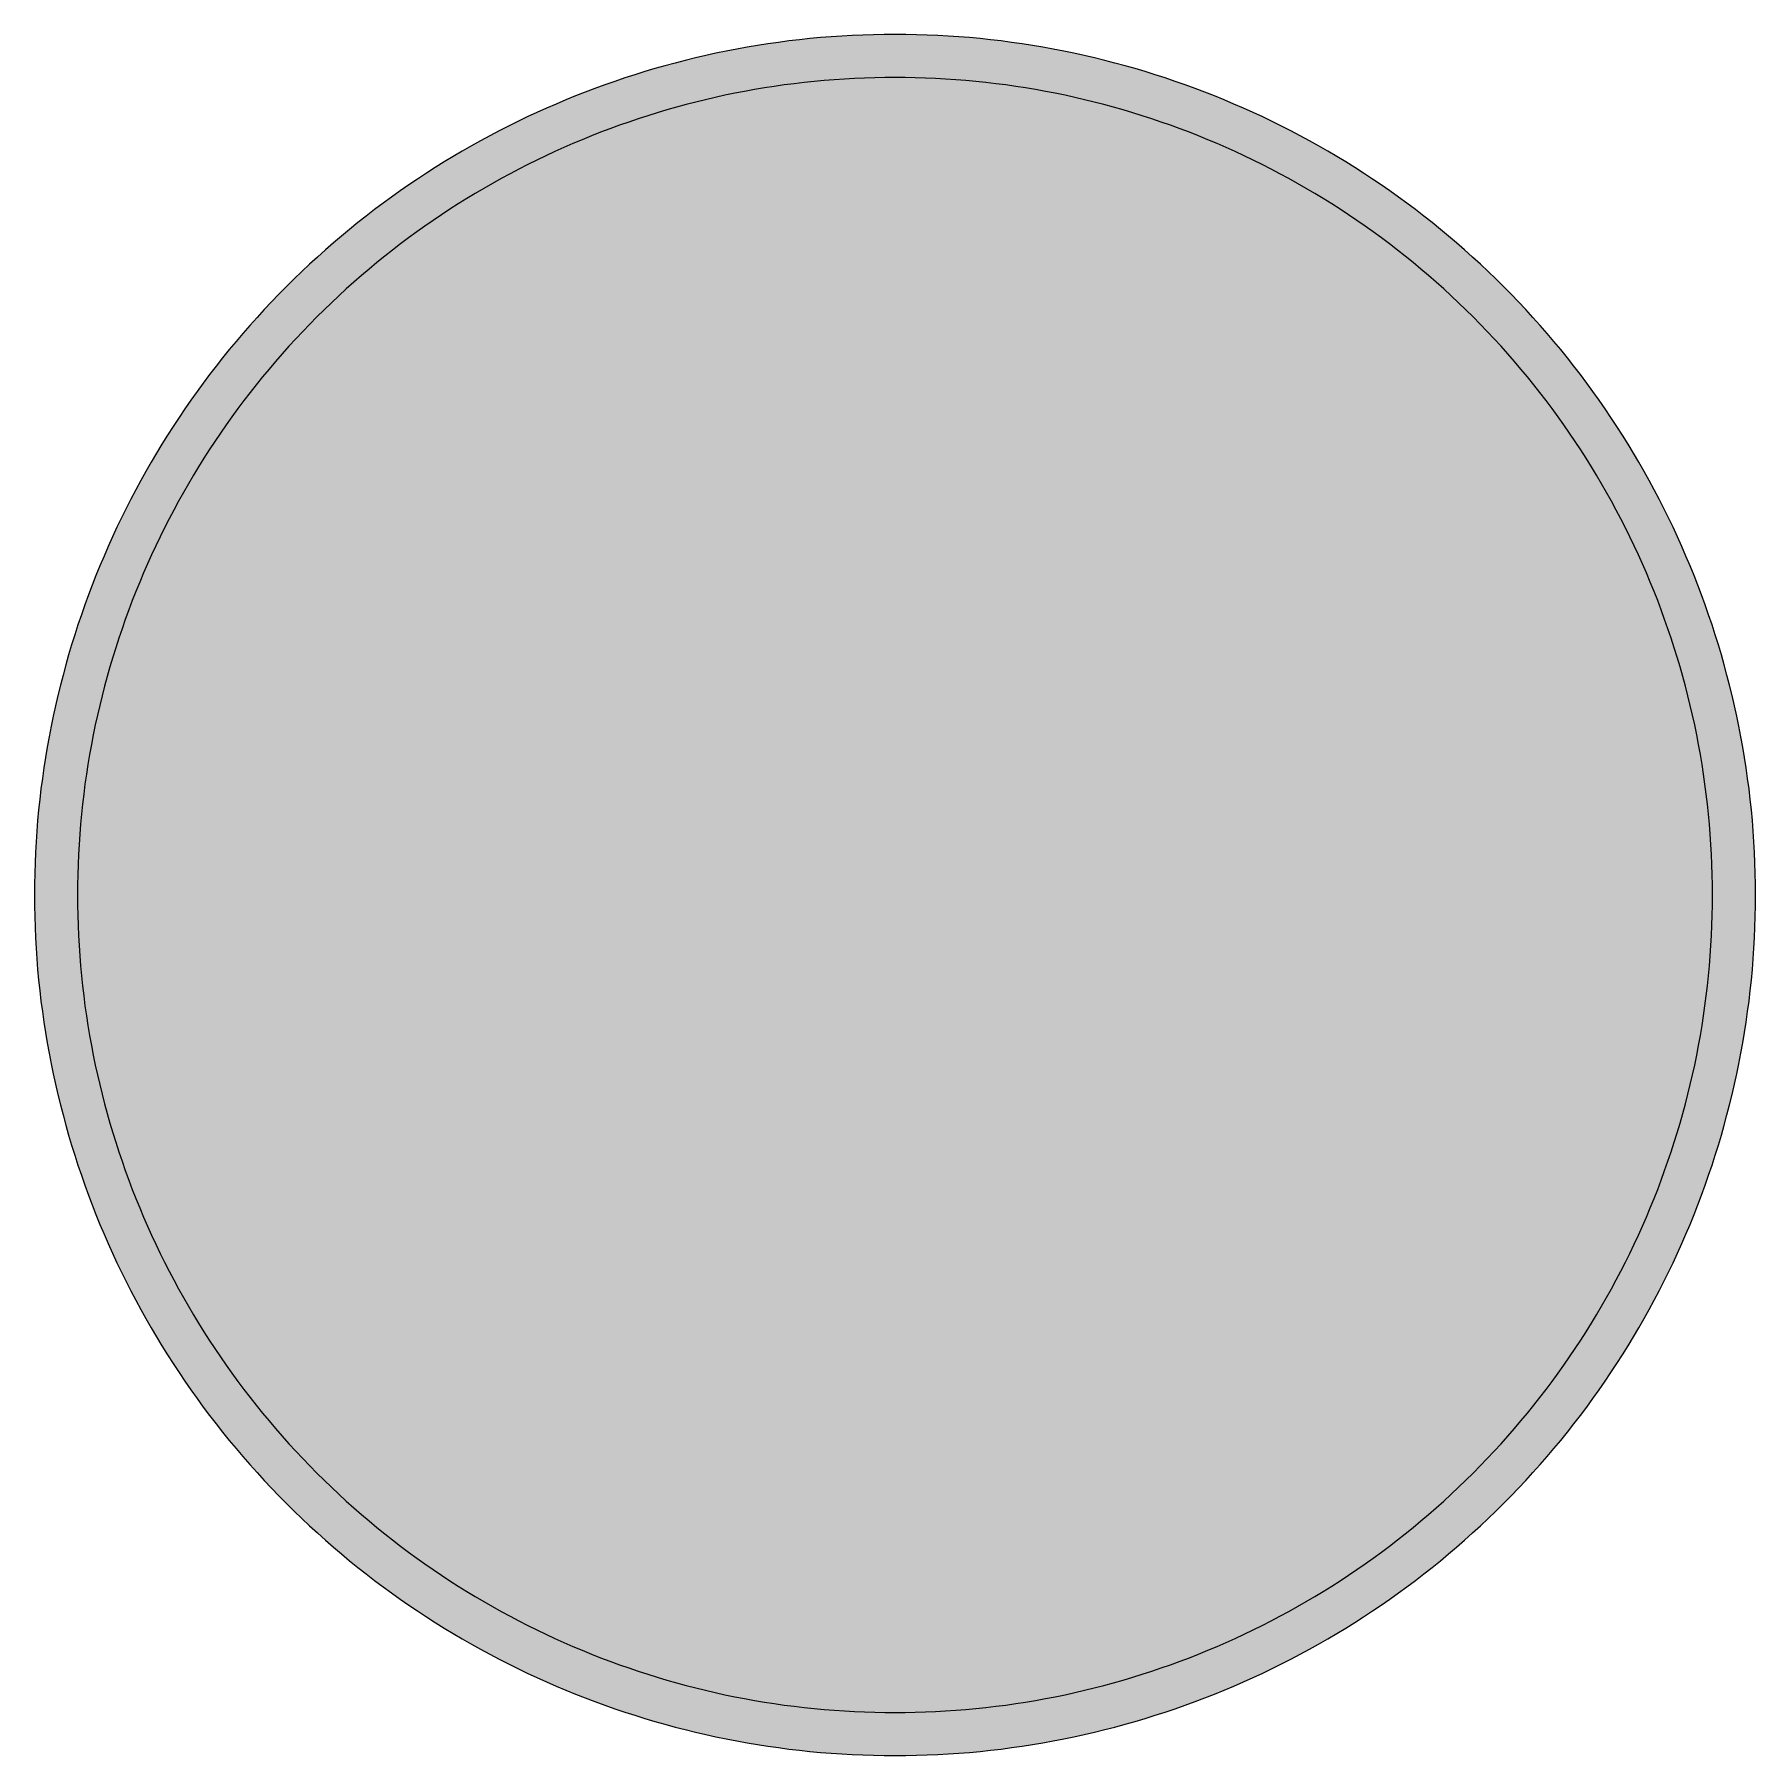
# Model space of a CAD drawing. Header units: millimetres. Extents: x 0 to 212, y 0 to 212.
import ezdxf

# ---------------------------------------------------------------- set-up
doc = ezdxf.new("R2010")
doc.units = ezdxf.units.MM

msp = doc.modelspace()

# ---------------------------------------------------------------- hatches: boundary and pattern name
for color, points in [(254, [(211.7189, 105.8869), (211.709, 107.2007), (211.6861, 108.5139), (211.6455, 109.8245), (211.5871, 111.1326), (211.5134, 112.4407), (211.4245, 113.7437), (211.3204, 115.0468), (211.201, 116.3447), (211.0638, 117.6426), (210.9114, 118.9355), (210.7413, 120.2258), (210.5584, 121.5136), (210.3577, 122.7988), (210.1418, 124.079), (209.9107, 125.3566), (209.6643, 126.6292), (209.4027, 127.8992), (209.1258, 129.1641), (208.8337, 130.4239), (208.5264, 131.6812), (208.2038, 132.936), (207.866, 134.1831), (207.5104, 135.4277), (207.1421, 136.6647), (206.7611, 137.8991), (206.3623, 139.1285), (205.9483, 140.3502), (205.5216, 141.5694), (205.0771, 142.781), (204.6199, 143.9901), (204.1474, 145.1915), (203.6623, 146.3853), (203.1619, 147.574), (202.6463, 148.7576), (202.1154, 149.9362), (201.5693, 151.1046), (201.0105, 152.2705), (200.439, 153.4262), (199.8523, 154.5768), (199.2503, 155.7198), (198.6356, 156.8577), (198.0057, 157.9855), (197.3605, 159.1081), (196.7052, 160.2232), (196.0321, 161.3281), (195.3489, 162.4279), (194.6504, 163.5176), (193.9366, 164.6022), (193.2102, 165.6766), (192.471, 166.7434), (191.7167, 167.8), (190.9521, 168.849), (190.1698, 169.8904), (189.3773, 170.9217), (188.5696, 171.9428), (187.7517, 172.9562), (186.9161, 173.9621), (186.0702, 174.9552), (185.2117, 175.9407), (184.338, 176.9161), (183.454, 177.8838), (182.5549, 178.8389), (181.643, 179.7837), (180.721, 180.7185), (179.7837, 181.643), (178.8389, 182.5549), (177.8838, 183.454), (176.9161, 184.338), (175.9407, 185.2117), (174.9552, 186.0702), (173.9621, 186.9161), (172.9562, 187.7492), (171.9428, 188.5696), (170.9217, 189.3773), (169.8904, 190.1698), (168.849, 190.9496), (167.8, 191.7167), (166.7408, 192.471), (165.6766, 193.2102), (164.6022, 193.9366), (163.5176, 194.6504), (162.4279, 195.3489), (161.3281, 196.0321), (160.2232, 196.7052), (159.1081, 197.3631), (157.9855, 198.0057), (156.8577, 198.6356), (155.7198, 199.2503), (154.5768, 199.8523), (153.4262, 200.439), (152.2705, 201.0131), (151.1046, 201.5719), (149.9362, 202.1154), (148.7576, 202.6463), (147.574, 203.1619), (146.3853, 203.6623), (145.1889, 204.15), (143.9875, 204.6199), (142.781, 205.0796), (141.5694, 205.5216), (140.3502, 205.9483), (139.1285, 206.3623), (137.8991, 206.7611), (136.6647, 207.1446), (135.4252, 207.5129), (134.1831, 207.866), (132.9334, 208.2038), (131.6812, 208.5264), (130.4239, 208.8337), (129.1641, 209.1284), (127.8966, 209.4052), (126.6292, 209.6668), (125.3541, 209.9132), (124.0765, 210.1444), (122.7963, 210.3603), (121.5136, 210.5584), (120.2258, 210.7438), (118.9355, 210.9114), (117.6401, 211.0638), (116.3447, 211.201), (115.0468, 211.3229), (113.7437, 211.4271), (112.4382, 211.516), (111.1326, 211.5896), (109.8245, 211.6455), (108.5113, 211.6861), (107.1982, 211.7115), (105.885, 211.7192), (104.5693, 211.7115), (103.2561, 211.6861), (101.9454, 211.6455), (100.6373, 211.5896), (99.3292, 211.516), (98.0262, 211.4271), (96.7232, 211.3229), (95.4253, 211.201), (94.1273, 211.0638), (92.8345, 210.9114), (91.5441, 210.7438), (90.2564, 210.5584), (88.9711, 210.3603), (87.691, 210.1444), (86.4133, 209.9132), (85.1408, 209.6668), (83.8708, 209.4052), (82.6059, 209.1284), (81.346, 208.8337), (80.0887, 208.5264), (78.834, 208.2038), (77.5868, 207.866), (76.3422, 207.5129), (75.1053, 207.1446), (73.8708, 206.7611), (72.6415, 206.3623), (71.4197, 205.9483), (70.2005, 205.5216), (68.9889, 205.0796), (67.7799, 204.6199), (66.5785, 204.15), (65.3847, 203.6623), (64.196, 203.1619), (63.0123, 202.6463), (61.8338, 202.1154), (60.6628, 201.5719), (59.4995, 201.0131), (58.3438, 200.439), (57.1932, 199.8523), (56.0502, 199.2503), (54.9123, 198.6356), (53.7845, 198.0057), (52.6618, 197.3631), (51.5468, 196.7052), (50.4419, 196.0321), (49.342, 195.3489), (48.2524, 194.6504), (47.1678, 193.9366), (46.0934, 193.2102), (45.0266, 192.471), (43.9699, 191.7167), (42.9209, 190.9496), (41.8795, 190.1698), (40.8483, 189.3773), (39.8272, 188.5696), (38.8137, 187.7492), (37.8079, 186.9161), (36.8148, 186.0702), (35.8292, 185.2117), (34.8539, 184.338), (33.8861, 183.454), (32.9311, 182.5549), (31.9862, 181.643), (31.049, 180.7185), (30.1269, 179.7837), (29.2151, 178.8389), (28.3159, 177.8838), (27.432, 176.9161), (26.5582, 175.9407), (25.6997, 174.9552), (24.8539, 173.9621), (24.0208, 172.9562), (23.2004, 171.9428), (22.3926, 170.9217), (21.6002, 169.8904), (20.8204, 168.849), (20.0533, 167.8), (19.2989, 166.7434), (18.5598, 165.6766), (17.8333, 164.6022), (17.1196, 163.5176), (16.4211, 162.4279), (15.7378, 161.3281), (15.0647, 160.2232), (14.4069, 159.1081), (13.7643, 157.9855), (13.1343, 156.8577), (12.5197, 155.7198), (11.9177, 154.5768), (11.3309, 153.4262), (10.7569, 152.2705), (10.1981, 151.1046), (9.6545, 149.9362), (9.1237, 148.7576), (8.6081, 147.574), (8.1077, 146.3853), (7.62, 145.1915), (7.1501, 143.9901), (6.6904, 142.781), (6.2484, 141.5694), (5.8217, 140.3502), (5.4077, 139.1285), (5.0089, 137.8991), (4.6253, 136.6647), (4.257, 135.4277), (3.904, 134.1831), (3.5662, 132.936), (3.2436, 131.6812), (2.9362, 130.4239), (2.6416, 129.1641), (2.3647, 127.8992), (2.1031, 126.6292), (1.8567, 125.3566), (1.6256, 124.079), (1.4097, 122.7988), (1.2116, 121.5136), (1.0262, 120.2258), (0.8585, 118.9355), (0.7061, 117.6426), (0.569, 116.3447), (0.447, 115.0468), (0.3429, 113.7437), (0.254, 112.4407), (0.1803, 111.1326), (0.1245, 109.8245), (0.0838, 108.5139), (0.0584, 107.2007), (0.0508, 105.885), (0.0584, 104.5718), (0.0838, 103.2586), (0.1245, 101.9454), (0.1803, 100.6373), (0.254, 99.3318), (0.3429, 98.0262), (0.447, 96.7232), (0.569, 95.4253), (0.7061, 94.1299), (0.8585, 92.8345), (1.0262, 91.5441), (1.2116, 90.2564), (1.4097, 88.9737), (1.6256, 87.6935), (1.8567, 86.4159), (2.1031, 85.1408), (2.3647, 83.8733), (2.6416, 82.6059), (2.9362, 81.346), (3.2436, 80.0887), (3.5662, 78.8365), (3.904, 77.5868), (4.257, 76.3448), (4.6253, 75.1053), (5.0089, 73.8708), (5.4077, 72.6415), (5.8217, 71.4197), (6.2484, 70.2005), (6.6904, 68.9889), (7.1501, 67.7824), (7.62, 66.581), (8.1077, 65.3847), (8.6081, 64.196), (9.1237, 63.0123), (9.6545, 61.8338), (10.1981, 60.6654), (10.7569, 59.4995), (11.3309, 58.3438), (11.9177, 57.1932), (12.5197, 56.0502), (13.1343, 54.9123), (13.7643, 53.7845), (14.4069, 52.6618), (15.0647, 51.5468), (15.7378, 50.4419), (16.4211, 49.342), (17.1196, 48.2524), (17.8333, 47.1678), (18.5598, 46.0934), (19.2989, 45.0291), (20.0533, 43.9699), (20.8204, 42.9209), (21.6002, 41.8795), (22.3926, 40.8483), (23.2004, 39.8272), (24.0208, 38.8137), (24.8539, 37.8079), (25.6997, 36.8148), (26.5582, 35.8292), (27.432, 34.8539), (28.3159, 33.8861), (29.2151, 32.9311), (30.1269, 31.9862), (31.049, 31.049), (31.9862, 30.1269), (32.9311, 29.2151), (33.8861, 28.3159), (34.8539, 27.432), (35.8292, 26.5582), (36.8148, 25.6997), (37.8079, 24.8539), (38.8137, 24.0182), (39.8272, 23.2004), (40.8483, 22.3926), (41.8795, 21.6002), (42.9209, 20.8178), (43.9699, 20.0533), (45.0266, 19.2989), (46.0934, 18.5598), (47.1678, 17.8333), (48.2524, 17.1196), (49.342, 16.4211), (50.4419, 15.7378), (51.5468, 15.0647), (52.6618, 14.4094), (53.7845, 13.7643), (54.9123, 13.1343), (56.0502, 12.5197), (57.1932, 11.9177), (58.3438, 11.3309), (59.4995, 10.7594), (60.6628, 10.2006), (61.8338, 9.6545), (63.0123, 9.1237), (64.196, 8.6081), (65.3847, 8.1077), (66.5785, 7.6225), (67.7799, 7.1501), (68.9889, 6.6929), (70.2005, 6.2484), (71.4197, 5.8217), (72.6415, 5.4077), (73.8708, 5.0089), (75.1053, 4.6279), (76.3422, 4.2596), (77.5868, 3.904), (78.834, 3.5662), (80.0887, 3.2436), (81.346, 2.9362), (82.6059, 2.6441), (83.8708, 2.3673), (85.1408, 2.1057), (86.4133, 1.8593), (87.691, 1.6281), (88.9711, 1.4122), (90.2564, 1.2116), (91.5441, 1.0287), (92.8345, 0.8585), (94.1273, 0.7061), (95.4253, 0.569), (96.7232, 0.4496), (98.0262, 0.3454), (99.3292, 0.2565), (100.6373, 0.1829), (101.9454, 0.1245), (103.2561, 0.0838), (104.5693, 0.061), (105.885, 0.0533), (107.1982, 0.061), (108.5113, 0.0838), (109.8245, 0.1245), (111.1326, 0.1829), (112.4382, 0.2565), (113.7437, 0.3454), (115.0468, 0.4496), (116.3447, 0.569), (117.6401, 0.7061), (118.9355, 0.8585), (120.2258, 1.0287), (121.5136, 1.2116), (122.7963, 1.4122), (124.0765, 1.6281), (125.3541, 1.8593), (126.6292, 2.1057), (127.8966, 2.3673), (129.1641, 2.6441), (130.4239, 2.9362), (131.6812, 3.2436), (132.9334, 3.5662), (134.1831, 3.904), (135.4252, 4.2596), (136.6647, 4.6279), (137.8991, 5.0089), (139.1285, 5.4077), (140.3502, 5.8217), (141.5694, 6.2484), (142.781, 6.6929), (143.9875, 7.1501), (145.1889, 7.6225), (146.3853, 8.1077), (147.574, 8.6081), (148.7576, 9.1237), (149.9362, 9.6545), (151.1046, 10.2006), (152.2705, 10.7594), (153.4262, 11.3309), (154.5768, 11.9177), (155.7198, 12.5197), (156.8577, 13.1343), (157.9855, 13.7643), (159.1081, 14.4094), (160.2232, 15.0647), (161.3281, 15.7378), (162.4279, 16.4211), (163.5176, 17.1196), (164.6022, 17.8333), (165.6766, 18.5598), (166.7408, 19.2989), (167.8, 20.0533), (168.849, 20.8178), (169.8904, 21.6002), (170.9217, 22.3926), (171.9428, 23.2004), (172.9562, 24.0182), (173.9621, 24.8539), (174.9552, 25.6997), (175.9407, 26.5582), (176.9161, 27.432), (177.8838, 28.3159), (178.8389, 29.2151), (179.7837, 30.1269), (180.721, 31.049), (181.643, 31.9862), (182.5549, 32.9311), (183.454, 33.8861), (184.338, 34.8539), (185.2117, 35.8292), (186.0702, 36.8148), (186.9161, 37.8079), (187.7517, 38.8137), (188.5696, 39.8272), (189.3773, 40.8483), (190.1698, 41.8795), (190.9521, 42.9209), (191.7167, 43.9699), (192.471, 45.0291), (193.2102, 46.0934), (193.9366, 47.1678), (194.6504, 48.2524), (195.3489, 49.342), (196.0321, 50.4419), (196.7052, 51.5468), (197.3605, 52.6618), (198.0057, 53.7845), (198.6356, 54.9123), (199.2503, 56.0502), (199.8523, 57.1932), (200.439, 58.3438), (201.0105, 59.4995), (201.5693, 60.6654), (202.1154, 61.8338), (202.6463, 63.0123), (203.1619, 64.196), (203.6623, 65.3847), (204.1474, 66.581), (204.6199, 67.7824), (205.0771, 68.9889), (205.5216, 70.2005), (205.9483, 71.4197), (206.3623, 72.6415), (206.7611, 73.8708), (207.1421, 75.1053), (207.5104, 76.3448), (207.866, 77.5868), (208.2038, 78.8365), (208.5264, 80.0887), (208.8337, 81.346), (209.1258, 82.6059), (209.4027, 83.8733), (209.6643, 85.1408), (209.9107, 86.4159), (210.1418, 87.6935), (210.3577, 88.9737), (210.5584, 90.2564), (210.7413, 91.5441), (210.9114, 92.8345), (211.0638, 94.1299), (211.201, 95.4253), (211.3204, 96.7232), (211.4245, 98.0262), (211.5134, 99.3318), (211.5871, 100.6373), (211.6455, 101.9454), (211.6861, 103.2586), (211.709, 104.5718), (211.7166, 105.885)]), (144, [(206.4272, 105.8869), (206.4182, 107.1347), (206.3953, 108.3818), (206.3572, 109.6264), (206.3013, 110.871), (206.2328, 112.1131), (206.1489, 113.3526), (206.0499, 114.5896), (205.933, 115.824), (205.8035, 117.0534), (205.6587, 118.2827), (205.4987, 119.5095), (205.3234, 120.7313), (205.1355, 121.953), (204.9297, 123.1697), (204.7113, 124.3813), (204.4776, 125.5928), (204.2287, 126.7968), (203.9645, 128.0008), (203.6877, 129.1971), (203.393, 130.3934), (203.0882, 131.5822), (202.7657, 132.7683), (202.4304, 133.9494), (202.0799, 135.1255), (201.7166, 136.2989), (201.3382, 137.4648), (200.9445, 138.6281), (200.5381, 139.7864), (200.119, 140.937), (199.6846, 142.0851), (199.2351, 143.2255), (198.7728, 144.3609), (198.2978, 145.4912), (197.8076, 146.6139), (197.3047, 147.734), (196.7865, 148.844), (196.2556, 149.9514), (195.7121, 151.0513), (195.1533, 152.1435), (194.5818, 153.2306), (193.9976, 154.3101), (193.4007, 155.382), (192.7885, 156.4462), (192.1637, 157.5054), (191.5262, 158.557), (190.8759, 159.6009), (190.2104, 160.6372), (189.5348, 161.6659), (188.8439, 162.687), (188.1429, 163.7005), (187.4266, 164.7038), (186.6976, 165.702), (185.9559, 166.69), (185.2041, 167.6705), (184.437, 168.6408), (183.6572, 169.6034), (182.8673, 170.5585), (182.0621, 171.5033), (181.2468, 172.4381), (180.4162, 173.3652), (179.5755, 174.2846), (178.722, 175.1914), (177.8559, 176.0906), (176.9796, 176.9796), (176.0906, 177.8559), (175.1914, 178.722), (174.2846, 179.5755), (173.3652, 180.4162), (172.4381, 181.2442), (171.5033, 182.0621), (170.5585, 182.8648), (169.6034, 183.6572), (168.6408, 184.437), (167.6705, 185.2041), (166.69, 185.9559), (165.702, 186.6976), (164.7038, 187.4266), (163.7005, 188.1429), (162.687, 188.8439), (161.6659, 189.5348), (160.6372, 190.2104), (159.6009, 190.8759), (158.557, 191.5262), (157.5054, 192.1637), (156.4462, 192.7885), (155.382, 193.4007), (154.3075, 193.9976), (153.228, 194.5818), (152.1435, 195.1533), (151.0487, 195.7121), (149.9514, 196.2556), (148.844, 196.7865), (147.734, 197.3047), (146.6139, 197.8076), (145.4912, 198.2978), (144.3609, 198.7728), (143.2255, 199.2351), (142.0825, 199.6846), (140.937, 200.119), (139.7838, 200.5406), (138.6281, 200.947), (137.4648, 201.3382), (136.2989, 201.7166), (135.1255, 202.0824), (133.9494, 202.4304), (132.7683, 202.7657), (131.5822, 203.0882), (130.3909, 203.3956), (129.1971, 203.6877), (127.9982, 203.9645), (126.7968, 204.2287), (125.5903, 204.4776), (124.3813, 204.7113), (123.1671, 204.9323), (121.9505, 205.1355), (120.7313, 205.326), (119.5095, 205.5012), (118.2827, 205.6613), (117.0534, 205.806), (115.8215, 205.9356), (114.587, 206.0499), (113.35, 206.1489), (112.1105, 206.2353), (110.871, 206.3039), (109.6264, 206.3572), (108.3818, 206.3953), (107.1347, 206.4207), (105.885, 206.4283), (104.6353, 206.4207), (103.3882, 206.3953), (102.1436, 206.3572), (100.899, 206.3039), (99.6569, 206.2353), (98.4174, 206.1489), (97.1804, 206.0499), (95.946, 205.9356), (94.7166, 205.806), (93.4872, 205.6613), (92.2604, 205.5012), (91.0387, 205.326), (89.8169, 205.1355), (88.6003, 204.9323), (87.3887, 204.7113), (86.1771, 204.4776), (84.9732, 204.2287), (83.7692, 203.9645), (82.5729, 203.6877), (81.3765, 203.3956), (80.1878, 203.0882), (79.0016, 202.7657), (77.8205, 202.4304), (76.6445, 202.0824), (75.471, 201.7166), (74.3052, 201.3382), (73.1418, 200.947), (71.9836, 200.5406), (70.833, 200.119), (69.6849, 199.6846), (68.5444, 199.2351), (67.4091, 198.7728), (66.2788, 198.2978), (65.1561, 197.8076), (64.0359, 197.3047), (62.926, 196.7865), (61.8185, 196.2556), (60.7187, 195.7121), (59.6265, 195.1533), (58.5394, 194.5818), (57.4599, 193.9976), (56.388, 193.4007), (55.3237, 192.7885), (54.2646, 192.1637), (53.213, 191.5262), (52.1691, 190.8759), (51.1327, 190.2104), (50.104, 189.5348), (49.083, 188.8439), (48.0695, 188.1429), (47.0662, 187.4266), (46.068, 186.6976), (45.0799, 185.9559), (44.0995, 185.2041), (43.1292, 184.437), (42.1665, 183.6572), (41.2115, 182.8648), (40.2666, 182.0621), (39.3319, 181.2442), (38.4048, 180.4162), (37.4853, 179.5755), (36.5785, 178.722), (35.6794, 177.8559), (34.7904, 176.9796), (33.9141, 176.0906), (33.0479, 175.1914), (32.1945, 174.2846), (31.3538, 173.3652), (30.5257, 172.4381), (29.7078, 171.5033), (28.9052, 170.5585), (28.1127, 169.6034), (27.3329, 168.6408), (26.5659, 167.6705), (25.814, 166.69), (25.0723, 165.702), (24.3434, 164.7038), (23.6271, 163.7005), (22.926, 162.687), (22.2352, 161.6659), (21.5595, 160.6372), (20.894, 159.6009), (20.2438, 158.557), (19.6063, 157.5054), (18.9814, 156.4462), (18.3693, 155.382), (17.7724, 154.3101), (17.1882, 153.2306), (16.6167, 152.1435), (16.0579, 151.0513), (15.5143, 149.9514), (14.9835, 148.844), (14.4653, 147.734), (13.9624, 146.6139), (13.4722, 145.4912), (12.9972, 144.3609), (12.5349, 143.2255), (12.0853, 142.0851), (11.651, 140.937), (11.2293, 139.7864), (10.8229, 138.6281), (10.4318, 137.4648), (10.0533, 136.2989), (9.6876, 135.1255), (9.3396, 133.9494), (9.0043, 132.7683), (8.6817, 131.5822), (8.3744, 130.3934), (8.0823, 129.1971), (7.8054, 128.0008), (7.5413, 126.7968), (7.2923, 125.5928), (7.0587, 124.3813), (6.8377, 123.1697), (6.6345, 121.953), (6.444, 120.7313), (6.2687, 119.5095), (6.1087, 118.2827), (5.9639, 117.0534), (5.8344, 115.824), (5.7201, 114.5896), (5.621, 113.3526), (5.5347, 112.1131), (5.4661, 110.871), (5.4127, 109.6264), (5.3746, 108.3818), (5.3492, 107.1347), (5.3416, 105.885), (5.3492, 104.6353), (5.3746, 103.3882), (5.4127, 102.1436), (5.4661, 100.899), (5.5347, 99.6594), (5.621, 98.4199), (5.7201, 97.1829), (5.8344, 95.9485), (5.9639, 94.7166), (6.1087, 93.4872), (6.2687, 92.2604), (6.444, 91.0387), (6.6345, 89.8195), (6.8377, 88.6028), (7.0587, 87.3887), (7.2923, 86.1797), (7.5413, 84.9732), (7.8054, 83.7717), (8.0823, 82.5729), (8.3744, 81.3791), (8.6817, 80.1878), (9.0043, 79.0016), (9.3396, 77.8205), (9.6876, 76.6445), (10.0533, 75.471), (10.4318, 74.3052), (10.8229, 73.1418), (11.2293, 71.9861), (11.651, 70.833), (12.0853, 69.6874), (12.5349, 68.5444), (12.9972, 67.4091), (13.4722, 66.2788), (13.9624, 65.1561), (14.4653, 64.0359), (14.9835, 62.926), (15.5143, 61.8185), (16.0579, 60.7212), (16.6167, 59.6265), (17.1882, 58.5419), (17.7724, 57.4624), (18.3693, 56.388), (18.9814, 55.3237), (19.6063, 54.2646), (20.2438, 53.213), (20.894, 52.1691), (21.5595, 51.1327), (22.2352, 50.104), (22.926, 49.083), (23.6271, 48.0695), (24.3434, 47.0662), (25.0723, 46.068), (25.814, 45.0799), (26.5659, 44.0995), (27.3329, 43.1292), (28.1127, 42.1665), (28.9052, 41.2115), (29.7078, 40.2666), (30.5257, 39.3319), (31.3538, 38.4048), (32.1945, 37.4853), (33.0479, 36.5785), (33.9141, 35.6794), (34.7904, 34.7904), (35.6794, 33.9141), (36.5785, 33.0479), (37.4853, 32.1945), (38.4048, 31.3538), (39.3319, 30.5232), (40.2666, 29.7078), (41.2115, 28.9027), (42.1665, 28.1127), (43.1292, 27.3329), (44.0995, 26.5659), (45.0799, 25.814), (46.068, 25.0723), (47.0662, 24.3434), (48.0695, 23.6271), (49.083, 22.926), (50.104, 22.2352), (51.1327, 21.5595), (52.1691, 20.894), (53.213, 20.2438), (54.2646, 19.6063), (55.3237, 18.9814), (56.388, 18.3693), (57.4599, 17.7724), (58.5394, 17.1882), (59.6265, 16.6167), (60.7187, 16.0579), (61.8185, 15.5143), (62.926, 14.9835), (64.0359, 14.4653), (65.1561, 13.9624), (66.2788, 13.4722), (67.4091, 12.9972), (68.5444, 12.5349), (69.6849, 12.0853), (70.833, 11.651), (71.9836, 11.2319), (73.1418, 10.8255), (74.3052, 10.4318), (75.471, 10.0533), (76.6445, 9.6901), (77.8205, 9.3396), (79.0016, 9.0043), (80.1878, 8.6817), (81.3765, 8.3769), (82.5729, 8.0823), (83.7692, 7.8054), (84.9732, 7.5413), (86.1771, 7.2923), (87.3887, 7.0587), (88.6003, 6.8402), (89.8169, 6.6345), (91.0387, 6.4465), (92.2604, 6.2713), (93.4872, 6.1112), (94.7166, 5.9665), (95.946, 5.8369), (97.1804, 5.7201), (98.4174, 5.621), (99.6569, 5.5372), (100.899, 5.4686), (102.1436, 5.4127), (103.3882, 5.3746), (104.6353, 5.3518), (105.885, 5.3442), (107.1347, 5.3518), (108.3818, 5.3746), (109.6264, 5.4127), (110.871, 5.4686), (112.1105, 5.5372), (113.35, 5.621), (114.587, 5.7201), (115.8215, 5.8369), (117.0534, 5.9665), (118.2827, 6.1112), (119.5095, 6.2713), (120.7313, 6.4465), (121.9505, 6.6345), (123.1671, 6.8402), (124.3813, 7.0587), (125.5903, 7.2923), (126.7968, 7.5413), (127.9982, 7.8054), (129.1971, 8.0823), (130.3909, 8.3769), (131.5822, 8.6817), (132.7683, 9.0043), (133.9494, 9.3396), (135.1255, 9.6901), (136.2989, 10.0533), (137.4648, 10.4318), (138.6281, 10.8255), (139.7838, 11.2319), (140.937, 11.651), (142.0825, 12.0853), (143.2255, 12.5349), (144.3609, 12.9972), (145.4912, 13.4722), (146.6139, 13.9624), (147.734, 14.4653), (148.844, 14.9835), (149.9514, 15.5143), (151.0487, 16.0579), (152.1435, 16.6167), (153.228, 17.1882), (154.3075, 17.7724), (155.382, 18.3693), (156.4462, 18.9814), (157.5054, 19.6063), (158.557, 20.2438), (159.6009, 20.894), (160.6372, 21.5595), (161.6659, 22.2352), (162.687, 22.926), (163.7005, 23.6271), (164.7038, 24.3434), (165.702, 25.0723), (166.69, 25.814), (167.6705, 26.5659), (168.6408, 27.3329), (169.6034, 28.1127), (170.5585, 28.9027), (171.5033, 29.7078), (172.4381, 30.5232), (173.3652, 31.3538), (174.2846, 32.1945), (175.1914, 33.0479), (176.0906, 33.9141), (176.9796, 34.7904), (177.8559, 35.6794), (178.722, 36.5785), (179.5755, 37.4853), (180.4162, 38.4048), (181.2468, 39.3319), (182.0621, 40.2666), (182.8673, 41.2115), (183.6572, 42.1665), (184.437, 43.1292), (185.2041, 44.0995), (185.9559, 45.0799), (186.6976, 46.068), (187.4266, 47.0662), (188.1429, 48.0695), (188.8439, 49.083), (189.5348, 50.104), (190.2104, 51.1327), (190.8759, 52.1691), (191.5262, 53.213), (192.1637, 54.2646), (192.7885, 55.3237), (193.4007, 56.388), (193.9976, 57.4624), (194.5818, 58.5419), (195.1533, 59.6265), (195.7121, 60.7212), (196.2556, 61.8185), (196.7865, 62.926), (197.3047, 64.0359), (197.8076, 65.1561), (198.2978, 66.2788), (198.7728, 67.4091), (199.2351, 68.5444), (199.6846, 69.6874), (200.119, 70.833), (200.5381, 71.9861), (200.9445, 73.1418), (201.3382, 74.3052), (201.7166, 75.471), (202.0799, 76.6445), (202.4304, 77.8205), (202.7657, 79.0016), (203.0882, 80.1878), (203.393, 81.3791), (203.6877, 82.5729), (203.9645, 83.7717), (204.2287, 84.9732), (204.4776, 86.1797), (204.7113, 87.3887), (204.9297, 88.6028), (205.1355, 89.8195), (205.3234, 91.0387), (205.4987, 92.2604), (205.6587, 93.4872), (205.8035, 94.7166), (205.933, 95.9485), (206.0499, 97.1829), (206.1489, 98.4199), (206.2328, 99.6594), (206.3013, 100.899), (206.3572, 102.1436), (206.3953, 103.3882), (206.4182, 104.6353), (206.4258, 105.885)])]:
    msp.add_hatch(color=color).paths.add_polyline_path(points)
h = msp.add_hatch(color=254)
h.paths.add_polyline_path([(84.1897, 132.3453), (89.4814, 132.3453), (89.4814, 113.8244), (89.4791, 113.7539), (89.4766, 113.6879), (89.4715, 113.6193), (89.4664, 113.5532), (89.4588, 113.4872), (89.4486, 113.4212), (89.4385, 113.3551), (89.4258, 113.2891), (89.4131, 113.2256), (89.3978, 113.1621), (89.3801, 113.0986), (89.3623, 113.0351), (89.342, 112.9741), (89.3191, 112.9132), (89.2962, 112.8522), (89.2734, 112.7938), (89.2454, 112.7328), (89.22, 112.6744), (89.1921, 112.6185), (89.1616, 112.5626), (89.1286, 112.5068), (89.0981, 112.4509), (89.0626, 112.3975), (89.0295, 112.3442), (88.9914, 112.2909), (88.9559, 112.2401), (88.9152, 112.1893), (88.8771, 112.141), (88.8365, 112.0902), (88.7933, 112.0445), (88.7501, 111.9962), (88.7044, 111.953), (88.6612, 111.9073), (88.613, 111.8641), (88.5673, 111.821), (88.5165, 111.7803), (88.4682, 111.7422), (88.4174, 111.7016), (88.3666, 111.666), (88.3133, 111.6279), (88.2599, 111.5949), (88.2066, 111.5593), (88.1507, 111.5289), (88.0948, 111.4958), (88.0389, 111.4654), (87.9831, 111.4374), (87.9246, 111.412), (87.8637, 111.3841), (87.8053, 111.3612), (87.7443, 111.3384), (87.6833, 111.3155), (87.6224, 111.2952), (87.5589, 111.2774), (87.4954, 111.2596), (87.4319, 111.2444), (87.3684, 111.2317), (87.3023, 111.219), (87.2363, 111.2088), (87.1703, 111.1987), (87.1042, 111.191), (87.0382, 111.186), (86.9696, 111.1809), (86.9036, 111.1783), (86.835, 111.1783), (86.7664, 111.1783), (86.6978, 111.1809), (86.6318, 111.186), (86.5632, 111.191), (86.4972, 111.1987), (86.4311, 111.2088), (86.3651, 111.219), (86.3016, 111.2317), (86.2381, 111.2444), (86.172, 111.2596), (86.1111, 111.2774), (86.0476, 111.2952), (85.9866, 111.3155), (85.9257, 111.3384), (85.8647, 111.3612), (85.8037, 111.3841), (85.7453, 111.412), (85.6869, 111.4374), (85.631, 111.4654), (85.5726, 111.4958), (85.5167, 111.5289), (85.4634, 111.5593), (85.4075, 111.5949), (85.3542, 111.6279), (85.3034, 111.666), (85.2526, 111.7016), (85.2018, 111.7422), (85.151, 111.7803), (85.1027, 111.821), (85.0544, 111.8641), (85.0087, 111.9073), (84.963, 111.953), (84.9198, 111.9962), (84.8766, 112.0445), (84.8335, 112.0902), (84.7928, 112.141), (84.7522, 112.1893), (84.7141, 112.2401), (84.676, 112.2909), (84.6404, 112.3442), (84.6049, 112.3975), (84.5718, 112.4509), (84.5388, 112.5068), (84.5083, 112.5626), (84.4779, 112.6185), (84.4499, 112.6744), (84.422, 112.7328), (84.3966, 112.7938), (84.3712, 112.8522), (84.3483, 112.9132), (84.328, 112.9741), (84.3077, 113.0351), (84.2899, 113.0986), (84.2721, 113.1621), (84.2569, 113.2256), (84.2416, 113.2891), (84.2289, 113.3551), (84.2188, 113.4212), (84.2086, 113.4872), (84.201, 113.5532), (84.1959, 113.6193), (84.1908, 113.6879), (84.1883, 113.7539), (84.1883, 113.8225)])
h.paths.add_polyline_path([(91.2453, 132.3453), (96.5369, 132.3453), (96.5369, 108.5328), (96.5352, 108.4631), (96.5327, 108.3945), (96.5276, 108.3285), (96.5225, 108.2599), (96.5149, 108.1938), (96.5048, 108.1278), (96.4946, 108.0618), (96.4819, 107.9983), (96.4692, 107.9348), (96.4514, 107.8687), (96.4362, 107.8078), (96.4159, 107.7443), (96.3955, 107.6833), (96.3752, 107.6223), (96.3524, 107.5614), (96.327, 107.5004), (96.3016, 107.442), (96.2762, 107.3836), (96.2457, 107.3277), (96.2177, 107.2693), (96.1847, 107.2134), (96.1517, 107.1601), (96.1187, 107.1042), (96.0831, 107.0508), (96.0476, 107), (96.0095, 106.9492), (95.9714, 106.8984), (95.9307, 106.8476), (95.8901, 106.7994), (95.8494, 106.7511), (95.8063, 106.7054), (95.7605, 106.6597), (95.7148, 106.6165), (95.6691, 106.5733), (95.6208, 106.5301), (95.5726, 106.4895), (95.5243, 106.4489), (95.4735, 106.4108), (95.4227, 106.3727), (95.3694, 106.3371), (95.316, 106.3015), (95.2627, 106.2685), (95.2068, 106.2355), (95.1509, 106.205), (95.0951, 106.1745), (95.0366, 106.1466), (94.9782, 106.1187), (94.9198, 106.0933), (94.8614, 106.0679), (94.8004, 106.045), (94.7395, 106.0247), (94.676, 106.0044), (94.615, 105.9866), (94.5515, 105.9688), (94.488, 105.9536), (94.4245, 105.9383), (94.3585, 105.9282), (94.2924, 105.9155), (94.2264, 105.9078), (94.1603, 105.9002), (94.0943, 105.8926), (94.0257, 105.8901), (93.9571, 105.8875), (93.8911, 105.885), (93.8225, 105.8875), (93.7539, 105.8901), (93.6854, 105.8926), (93.6193, 105.9002), (93.5533, 105.9078), (93.4872, 105.9155), (93.4212, 105.9282), (93.3577, 105.9383), (93.2917, 105.9536), (93.2282, 105.9688), (93.1647, 105.9866), (93.1037, 106.0044), (93.0427, 106.0247), (92.9792, 106.045), (92.9208, 106.0679), (92.8599, 106.0933), (92.8014, 106.1187), (92.743, 106.1466), (92.6846, 106.1745), (92.6287, 106.205), (92.5728, 106.2355), (92.517, 106.2685), (92.4636, 106.3015), (92.4103, 106.3371), (92.3595, 106.3727), (92.3061, 106.4108), (92.2579, 106.4489), (92.2071, 106.4895), (92.1588, 106.5301), (92.1106, 106.5733), (92.0648, 106.6165), (92.0191, 106.6597), (91.9759, 106.7054), (91.9328, 106.7511), (91.8896, 106.7994), (91.8489, 106.8476), (91.8083, 106.8984), (91.7702, 106.9492), (91.7321, 107), (91.6965, 107.0508), (91.661, 107.1042), (91.628, 107.1601), (91.5949, 107.2134), (91.5645, 107.2693), (91.534, 107.3277), (91.506, 107.3836), (91.4781, 107.442), (91.4527, 107.5004), (91.4273, 107.5614), (91.4044, 107.6223), (91.3841, 107.6833), (91.3638, 107.7443), (91.3435, 107.8078), (91.3282, 107.8687), (91.313, 107.9348), (91.2978, 107.9983), (91.2851, 108.0618), (91.2749, 108.1278), (91.2647, 108.1938), (91.2571, 108.2599), (91.252, 108.3285), (91.247, 108.3945), (91.2444, 108.4631), (91.2444, 108.5317)], flags=16)
edge = h.paths.add_edge_path(flags=16)
edge.add_line((72.7258, 134.1092), (72.7735, 134.4244))
edge.add_line((72.7735, 134.4244), (72.8243, 134.7394))
edge.add_line((72.8243, 134.7394), (72.8802, 135.0543))
edge.add_line((72.8802, 135.0543), (72.9361, 135.3693))
edge.add_line((72.9361, 135.3693), (72.9971, 135.6817))
edge.add_line((72.9971, 135.6817), (73.0606, 135.9967))
edge.add_line((73.0606, 135.9967), (73.1241, 136.3091))
edge.add_line((73.1241, 136.3091), (73.1926, 136.619))
edge.add_line((73.1926, 136.619), (73.2638, 136.9289))
edge.add_line((73.2638, 136.9289), (73.3374, 137.2387))
edge.add_line((73.3374, 137.2387), (73.4162, 137.5486))
edge.add_line((73.4162, 137.5486), (73.4949, 137.856))
edge.add_line((73.4949, 137.856), (73.5762, 138.1633))
edge.add_line((73.5762, 138.1633), (73.66, 138.4706))
edge.add_line((73.66, 138.4706), (73.7489, 138.7754))
edge.add_line((73.7489, 138.7754), (73.8378, 139.0802))
edge.add_line((73.8378, 139.0802), (73.9318, 139.385))
edge.add_line((73.9318, 139.385), (74.0258, 139.6873))
edge.add_line((74.0258, 139.6873), (74.1248, 139.9896))
edge.add_line((74.1248, 139.9896), (74.2264, 140.2918))
edge.add_line((74.2264, 140.2918), (74.328, 140.5915))
edge.add_line((74.328, 140.5915), (74.4347, 140.8887))
edge.add_line((74.4347, 140.8887), (74.5439, 141.1884))
edge.add_line((74.5439, 141.1884), (74.6557, 141.4856))
edge.add_line((74.6557, 141.4856), (74.77, 141.7803))
edge.add_line((74.77, 141.7803), (74.8843, 142.0749))
edge.add_line((74.8843, 142.0749), (75.0037, 142.3695))
edge.add_line((75.0037, 142.3695), (75.1256, 142.6616))
edge.add_line((75.1256, 142.6616), (75.25, 142.9537))
edge.add_line((75.25, 142.9537), (75.377, 143.2433))
edge.add_line((75.377, 143.2433), (75.5066, 143.5329))
edge.add_line((75.5066, 143.5329), (75.6387, 143.8224))
edge.add_line((75.6387, 143.8224), (75.7733, 144.1094))
edge.add_line((75.7733, 144.1094), (75.9104, 144.3939))
edge.add_line((75.9104, 144.3939), (76.0501, 144.6784))
edge.add_line((76.0501, 144.6784), (76.1924, 144.9629))
edge.add_line((76.1924, 144.9629), (76.3372, 145.2448))
edge.add_line((76.3372, 145.2448), (76.4845, 145.5242))
edge.add_line((76.4845, 145.5242), (76.6343, 145.8036))
edge.add_line((76.6343, 145.8036), (76.7867, 146.083))
edge.add_line((76.7867, 146.083), (76.9417, 146.3599))
edge.add_line((76.9417, 146.3599), (77.0992, 146.6342))
edge.add_line((77.0992, 146.6342), (77.2592, 146.9085))
edge.add_line((77.2592, 146.9085), (77.4217, 147.1803))
edge.add_line((77.4217, 147.1803), (77.5843, 147.4521))
edge.add_line((77.5843, 147.4521), (77.7519, 147.7239))
edge.add_line((77.7519, 147.7239), (77.9221, 147.9906))
edge.add_line((77.9221, 147.9906), (78.0948, 148.2598))
edge.add_line((78.0948, 148.2598), (78.2676, 148.524))
edge.add_line((78.2676, 148.524), (78.4454, 148.7881))
edge.add_line((78.4454, 148.7881), (78.6257, 149.0523))
edge.add_line((78.6257, 149.0523), (78.806, 149.3114))
edge.add_line((78.806, 149.3114), (78.9915, 149.573))
edge.add_line((78.9915, 149.573), (79.1769, 149.8295))
edge.add_line((79.1769, 149.8295), (79.3648, 150.0861))
edge.add_line((79.3648, 150.0861), (79.5579, 150.3426))
edge.add_line((79.5579, 150.3426), (79.7509, 150.5941))
edge.add_line((79.7509, 150.5941), (79.9465, 150.8455))
edge.add_line((79.9465, 150.8455), (80.1446, 151.097))
edge.add_line((80.1446, 151.097), (80.3453, 151.3459))
edge.add_line((80.3453, 151.3459), (80.5485, 151.5923))
edge.add_line((80.5485, 151.5923), (80.7542, 151.8361))
edge.add_line((80.7542, 151.8361), (80.96, 152.08))
edge.add_line((80.96, 152.08), (81.1708, 152.3213))
edge.add_line((81.1708, 152.3213), (81.1706, 152.3238))
edge.add_line((81.1706, 152.3238), (81.0743, 152.4279))
edge.add_line((81.0743, 152.4279), (80.9828, 152.5372))
edge.add_line((80.9828, 152.5372), (80.8888, 152.6464))
edge.add_line((80.8888, 152.6464), (80.7999, 152.7556))
edge.add_line((80.7999, 152.7556), (80.711, 152.8648))
edge.add_line((80.711, 152.8648), (80.6221, 152.9766))
edge.add_line((80.6221, 152.9766), (80.5358, 153.0883))
edge.add_line((80.5358, 153.0883), (80.452, 153.2026))
edge.add_line((80.452, 153.2026), (80.3681, 153.3169))
edge.add_line((80.3681, 153.3169), (80.2843, 153.4312))
edge.add_line((80.2843, 153.4312), (80.203, 153.5481))
edge.add_line((80.203, 153.5481), (80.1243, 153.6649))
edge.add_line((80.1243, 153.6649), (80.0456, 153.7818))
edge.add_line((80.0456, 153.7818), (79.9694, 153.8986))
edge.add_line((79.9694, 153.8986), (79.8932, 154.018))
edge.add_line((79.8932, 154.018), (79.8195, 154.1374))
edge.add_line((79.8195, 154.1374), (79.7484, 154.2593))
edge.add_line((79.7484, 154.2593), (79.6773, 154.3812))
edge.add_line((79.6773, 154.3812), (79.6061, 154.5031))
edge.add_line((79.6061, 154.5031), (79.5376, 154.625))
edge.add_line((79.5376, 154.625), (79.4715, 154.7495))
edge.add_line((79.4715, 154.7495), (79.4055, 154.874))
edge.add_line((79.4055, 154.874), (79.342, 154.9984))
edge.add_line((79.342, 154.9984), (79.2785, 155.1254))
edge.add_line((79.2785, 155.1254), (79.2175, 155.2499))
edge.add_line((79.2175, 155.2499), (79.1591, 155.3769))
edge.add_line((79.1591, 155.3769), (79.1007, 155.5064))
edge.add_line((79.1007, 155.5064), (79.0423, 155.6334))
edge.add_line((79.0423, 155.6334), (78.9889, 155.763))
edge.add_line((78.9889, 155.763), (78.933, 155.8925))
edge.add_line((78.933, 155.8925), (78.8822, 156.022))
edge.add_line((78.8822, 156.022), (78.8314, 156.1541))
edge.add_line((78.8314, 156.1541), (78.7806, 156.2837))
edge.add_line((78.7806, 156.2837), (78.7324, 156.4157))
edge.add_line((78.7324, 156.4157), (78.6867, 156.5478))
edge.add_line((78.6867, 156.5478), (78.6435, 156.6824))
edge.add_line((78.6435, 156.6824), (78.5978, 156.8145))
edge.add_line((78.5978, 156.8145), (78.5571, 156.9491))
edge.add_line((78.5571, 156.9491), (78.5165, 157.0838))
edge.add_line((78.5165, 157.0838), (78.4784, 157.2184))
edge.add_line((78.4784, 157.2184), (78.4403, 157.353))
edge.add_line((78.4403, 157.353), (78.4047, 157.4902))
edge.add_line((78.4047, 157.4902), (78.3692, 157.6248))
edge.add_line((78.3692, 157.6248), (78.3387, 157.7619))
edge.add_line((78.3387, 157.7619), (78.3057, 157.8991))
edge.add_line((78.3057, 157.8991), (78.2777, 158.0363))
edge.add_line((78.2777, 158.0363), (78.2498, 158.176))
edge.add_line((78.2498, 158.176), (78.2218, 158.3131))
edge.add_line((78.2218, 158.3131), (78.1964, 158.4528))
edge.add_line((78.1964, 158.4528), (78.1736, 158.59))
edge.add_line((78.1736, 158.59), (78.1533, 158.7297))
edge.add_line((78.1533, 158.7297), (78.1329, 158.8694))
edge.add_line((78.1329, 158.8694), (78.1126, 159.0091))
edge.add_line((78.1126, 159.0091), (78.0974, 159.1488))
edge.add_line((78.0974, 159.1488), (78.0821, 159.291))
edge.add_line((78.0821, 159.291), (78.0669, 159.4307))
edge.add_line((78.0669, 159.4307), (78.0542, 159.573))
edge.add_line((78.0542, 159.573), (78.044, 159.7127))
edge.add_line((78.044, 159.7127), (78.0364, 159.8549))
edge.add_line((78.0364, 159.8549), (78.0288, 159.9971))
edge.add_line((78.0288, 159.9971), (78.0212, 160.1394))
edge.add_line((78.0212, 160.1394), (78.0186, 160.2816))
edge.add_line((78.0186, 160.2816), (78.0161, 160.4239))
edge.add_line((78.0161, 160.4239), (78.0136, 160.5661))
edge.add_line((78.0136, 160.5661), (78.0161, 167.6231))
edge.add_line((78.0161, 167.6231), (78.0186, 167.9397))
edge.add_line((78.0186, 167.9397), (78.0313, 168.2572))
edge.add_line((78.0313, 168.2572), (78.0517, 168.5722))
edge.add_line((78.0517, 168.5722), (78.0796, 168.8846))
edge.add_line((78.0796, 168.8846), (78.1152, 169.1945))
edge.add_line((78.1152, 169.1945), (78.1583, 169.5018))
edge.add_line((78.1583, 169.5018), (78.2066, 169.8066))
edge.add_line((78.2066, 169.8066), (78.265, 170.1089))
edge.add_line((78.265, 170.1089), (78.3311, 170.4111))
edge.add_line((78.3311, 170.4111), (78.4047, 170.7083))
edge.add_line((78.4047, 170.7083), (78.4835, 171.003))
edge.add_line((78.4835, 171.003), (78.5698, 171.2925))
edge.add_line((78.5698, 171.2925), (78.6638, 171.5821))
edge.add_line((78.6638, 171.5821), (78.7654, 171.8666))
edge.add_line((78.7654, 171.8666), (78.8721, 172.1485))
edge.add_line((78.8721, 172.1485), (78.9864, 172.4279))
edge.add_line((78.9864, 172.4279), (79.1058, 172.7022))
edge.add_line((79.1058, 172.7022), (79.2328, 172.974))
edge.add_line((79.2328, 172.974), (79.3648, 173.2432))
edge.add_line((79.3648, 173.2432), (79.5045, 173.5074))
edge.add_line((79.5045, 173.5074), (79.6519, 173.7665))
edge.add_line((79.6519, 173.7665), (79.8017, 174.023))
edge.add_line((79.8017, 174.023), (79.9592, 174.277))
edge.add_line((79.9592, 174.277), (80.1243, 174.5259))
edge.add_line((80.1243, 174.5259), (80.2919, 174.7698))
edge.add_line((80.2919, 174.7698), (80.4672, 175.0085))
edge.add_line((80.4672, 175.0085), (80.6475, 175.2448))
edge.add_line((80.6475, 175.2448), (80.8355, 175.4759))
edge.add_line((80.8355, 175.4759), (81.026, 175.702))
edge.add_line((81.026, 175.702), (81.2216, 175.9229))
edge.add_line((81.2216, 175.9229), (81.4248, 176.1414))
edge.add_line((81.4248, 176.1414), (81.6305, 176.3522))
edge.add_line((81.6305, 176.3522), (81.8439, 176.5605))
edge.add_line((81.8439, 176.5605), (82.0598, 176.7611))
edge.add_line((82.0598, 176.7611), (82.2808, 176.9567))
edge.add_line((82.2808, 176.9567), (82.5094, 177.1498))
edge.add_line((82.5094, 177.1498), (82.7405, 177.3352))
edge.add_line((82.7405, 177.3352), (82.9742, 177.5155))
edge.add_line((82.9742, 177.5155), (83.2155, 177.6908))
edge.add_line((83.2155, 177.6908), (83.4593, 177.861))
edge.add_line((83.4593, 177.861), (83.7082, 178.0235))
edge.add_line((83.7082, 178.0235), (83.9597, 178.181))
edge.add_line((83.9597, 178.181), (84.2162, 178.3334))
edge.add_line((84.2162, 178.3334), (84.4779, 178.4782))
edge.add_line((84.4779, 178.4782), (84.742, 178.6179))
edge.add_line((84.742, 178.6179), (85.0087, 178.7525))
edge.add_line((85.0087, 178.7525), (85.2805, 178.877))
edge.add_line((85.2805, 178.877), (85.5574, 178.9989))
edge.add_line((85.5574, 178.9989), (85.8342, 179.1132))
edge.add_line((85.8342, 179.1132), (86.1162, 179.2199))
edge.add_line((86.1162, 179.2199), (86.4032, 179.3215))
edge.add_line((86.4032, 179.3215), (86.6902, 179.4129))
edge.add_line((86.6902, 179.4129), (86.9823, 179.5018))
edge.add_line((86.9823, 179.5018), (87.2769, 179.5805))
edge.add_line((87.2769, 179.5805), (87.5741, 179.6517))
edge.add_line((87.5741, 179.6517), (87.8738, 179.7177))
edge.add_line((87.8738, 179.7177), (88.1761, 179.7761))
edge.add_line((88.1761, 179.7761), (88.4809, 179.8269))
edge.add_line((88.4809, 179.8269), (88.7908, 179.8701))
edge.add_line((88.7908, 179.8701), (89.1007, 179.9057))
edge.add_line((89.1007, 179.9057), (89.4131, 179.9336))
edge.add_line((89.4131, 179.9336), (89.7255, 179.9539))
edge.add_line((89.7255, 179.9539), (90.043, 179.9641))
edge.add_line((90.043, 179.9641), (90.363, 179.9692))
edge.add_line((90.363, 179.9692), (90.5764, 179.9666))
edge.add_line((90.5764, 179.9666), (90.7923, 179.9615))
edge.add_line((90.7923, 179.9615), (91.0082, 179.9514))
edge.add_line((91.0082, 179.9514), (91.2216, 179.9387))
edge.add_line((91.2216, 179.9387), (91.4324, 179.9234))
edge.add_line((91.4324, 179.9234), (91.6457, 179.9031))
edge.add_line((91.6457, 179.9031), (91.8566, 179.8777))
edge.add_line((91.8566, 179.8777), (92.0674, 179.8498))
edge.add_line((92.0674, 179.8498), (92.2782, 179.8193))
edge.add_line((92.2782, 179.8193), (92.4865, 179.7863))
edge.add_line((92.4865, 179.7863), (92.6948, 179.7482))
edge.add_line((92.6948, 179.7482), (92.9005, 179.705))
edge.add_line((92.9005, 179.705), (93.1062, 179.6593))
edge.add_line((93.1062, 179.6593), (93.312, 179.611))
edge.add_line((93.312, 179.611), (93.5152, 179.5602))
edge.add_line((93.5152, 179.5602), (93.7184, 179.5043))
edge.add_line((93.7184, 179.5043), (93.919, 179.4459))
edge.add_line((93.919, 179.4459), (94.1197, 179.385))
edge.add_line((94.1197, 179.385), (94.3178, 179.3189))
edge.add_line((94.3178, 179.3189), (94.5159, 179.2503))
edge.add_line((94.5159, 179.2503), (94.7115, 179.1767))
edge.add_line((94.7115, 179.1767), (94.9046, 179.103))
edge.add_line((94.9046, 179.103), (95.1001, 179.0243))
edge.add_line((95.1001, 179.0243), (95.2906, 178.943))
edge.add_line((95.2906, 178.943), (95.4811, 178.8566))
edge.add_line((95.4811, 178.8566), (95.6691, 178.7703))
edge.add_line((95.6691, 178.7703), (95.8571, 178.6788))
edge.add_line((95.8571, 178.6788), (96.0425, 178.5849))
edge.add_line((96.0425, 178.5849), (96.2279, 178.4883))
edge.add_line((96.2279, 178.4883), (96.4082, 178.3867))
edge.add_line((96.4082, 178.3867), (96.5886, 178.2826))
edge.add_line((96.5886, 178.2826), (96.7689, 178.1759))
edge.add_line((96.7689, 178.1759), (96.9442, 178.0667))
edge.add_line((96.9442, 178.0667), (97.1194, 177.9549))
edge.add_line((97.1194, 177.9549), (97.2922, 177.8406))
edge.add_line((97.2922, 177.8406), (97.4649, 177.7213))
edge.add_line((97.4649, 177.7213), (97.6325, 177.5993))
edge.add_line((97.6325, 177.5993), (97.8002, 177.4774))
edge.add_line((97.8002, 177.4774), (97.9653, 177.3504))
edge.add_line((97.9653, 177.3504), (98.1304, 177.2209))
edge.add_line((98.1304, 177.2209), (98.2904, 177.0863))
edge.add_line((98.2904, 177.0863), (98.4479, 176.9516))
edge.add_line((98.4479, 176.9516), (98.6053, 176.8145))
edge.add_line((98.6053, 176.8145), (98.7603, 176.6722))
edge.add_line((98.7603, 176.6722), (98.9127, 176.53))
edge.add_line((98.9127, 176.53), (99.0625, 176.3827))
edge.add_line((99.0625, 176.3827), (99.2099, 176.2354))
edge.add_line((99.2099, 176.2354), (99.3546, 176.083))
edge.add_line((99.3546, 176.083), (99.4969, 175.9306))
edge.add_line((99.4969, 175.9306), (99.6366, 175.7731))
edge.add_line((99.6366, 175.7731), (99.7737, 175.6131))
edge.add_line((99.7737, 175.6131), (99.9084, 175.453))
edge.add_line((99.9084, 175.453), (100.0404, 175.2879))
edge.add_line((100.0404, 175.2879), (100.17, 175.1203))
edge.add_line((100.17, 175.1203), (100.297, 174.9527))
edge.add_line((100.297, 174.9527), (100.4214, 174.7799))
edge.add_line((100.4214, 174.7799), (100.5434, 174.6072))
edge.add_line((100.5434, 174.6072), (100.6627, 174.4294))
edge.add_line((100.6627, 174.4294), (100.7796, 174.2516))
edge.add_line((100.7796, 174.2516), (100.8913, 174.0713))
edge.add_line((100.8913, 174.0713), (101.0031, 173.8859))
edge.add_line((101.0031, 173.8859), (101.1098, 173.7004))
edge.add_line((101.1098, 173.7004), (101.2139, 173.5125))
edge.add_line((101.2139, 173.5125), (101.3155, 173.322))
edge.add_line((101.3155, 173.322), (108.646, 159.2418))
edge.add_line((108.646, 159.2418), (108.6637, 159.2047))
edge.add_line((108.6637, 159.2047), (108.6815, 159.1691))
edge.add_line((108.6815, 159.1691), (108.6993, 159.1335))
edge.add_line((108.6993, 159.1335), (108.7171, 159.098))
edge.add_line((108.7171, 159.098), (108.7323, 159.0624))
edge.add_line((108.7323, 159.0624), (108.7501, 159.0269))
edge.add_line((108.7501, 159.0269), (108.7679, 158.9913))
edge.add_line((108.7679, 158.9913), (108.7831, 158.9532))
edge.add_line((108.7831, 158.9532), (108.7984, 158.9176))
edge.add_line((108.7984, 158.9176), (108.8161, 158.8821))
edge.add_line((108.8161, 158.8821), (108.8314, 158.844))
edge.add_line((108.8314, 158.844), (108.8466, 158.8084))
edge.add_line((108.8466, 158.8084), (108.8619, 158.7703))
edge.add_line((108.8619, 158.7703), (108.8746, 158.7348))
edge.add_line((108.8746, 158.7348), (108.8898, 158.6967))
edge.add_line((108.8898, 158.6967), (108.905, 158.6611))
edge.add_line((108.905, 158.6611), (108.9177, 158.623))
edge.add_line((108.9177, 158.623), (108.9304, 158.5849))
edge.add_line((108.9304, 158.5849), (108.9457, 158.5493))
edge.add_line((108.9457, 158.5493), (108.9584, 158.5112))
edge.add_line((108.9584, 158.5112), (108.9711, 158.4731))
edge.add_line((108.9711, 158.4731), (108.9838, 158.435))
edge.add_line((108.9838, 158.435), (108.9939, 158.3995))
edge.add_line((108.9939, 158.3995), (109.0066, 158.3614))
edge.add_line((109.0066, 158.3614), (109.0168, 158.3233))
edge.add_line((109.0168, 158.3233), (109.0295, 158.2852))
edge.add_line((109.0295, 158.2852), (109.0397, 158.2471))
edge.add_line((109.0397, 158.2471), (109.0498, 158.209))
edge.add_line((109.0498, 158.209), (109.0625, 158.1709))
edge.add_line((109.0625, 158.1709), (109.0727, 158.1328))
edge.add_line((109.0727, 158.1328), (109.0803, 158.0947))
edge.add_line((109.0803, 158.0947), (109.0905, 158.0566))
edge.add_line((109.0905, 158.0566), (109.1006, 158.0159))
edge.add_line((109.1006, 158.0159), (109.1082, 157.9778))
edge.add_line((109.1082, 157.9778), (109.1184, 157.9397))
edge.add_line((109.1184, 157.9397), (109.126, 157.9016))
edge.add_line((109.126, 157.9016), (109.1336, 157.8635))
edge.add_line((109.1336, 157.8635), (109.1413, 157.8229))
edge.add_line((109.1413, 157.8229), (109.1489, 157.7848))
edge.add_line((109.1489, 157.7848), (109.1565, 157.7467))
edge.add_line((109.1565, 157.7467), (109.1641, 157.7061))
edge.add_line((109.1641, 157.7061), (109.1717, 157.668))
edge.add_line((109.1717, 157.668), (109.1768, 157.6273))
edge.add_line((109.1768, 157.6273), (109.1819, 157.5892))
edge.add_line((109.1819, 157.5892), (109.1895, 157.5511))
edge.add_line((109.1895, 157.5511), (109.1946, 157.5105))
edge.add_line((109.1946, 157.5105), (109.1997, 157.4724))
edge.add_line((109.1997, 157.4724), (109.2048, 157.4317))
edge.add_line((109.2048, 157.4317), (109.2098, 157.3936))
edge.add_line((109.2098, 157.3936), (109.2124, 157.353))
edge.add_line((109.2124, 157.353), (109.2175, 157.3149))
edge.add_line((109.2175, 157.3149), (109.22, 157.2743))
edge.add_line((109.22, 157.2743), (109.2251, 157.2336))
edge.add_line((109.2251, 157.2336), (109.2276, 157.1955))
edge.add_line((109.2276, 157.1955), (109.2302, 157.1549))
edge.add_line((109.2302, 157.1549), (109.2327, 157.1168))
edge.add_line((109.2327, 157.1168), (109.2352, 157.0761))
edge.add_line((109.2352, 157.0761), (109.2378, 157.0355))
edge.add_line((109.2378, 157.0355), (109.2378, 156.9974))
edge.add_line((109.2378, 156.9974), (109.2403, 156.9568))
edge.add_line((109.2403, 156.9568), (109.2403, 156.9161))
edge.add_line((109.2403, 156.9161), (109.2429, 156.878))
edge.add_line((109.2429, 156.878), (109.2429, 156.8374))
edge.add_line((109.2429, 156.8374), (109.2429, 156.7967))
edge.add_line((109.2429, 156.7967), (109.2429, 156.7307))
edge.add_line((109.2429, 156.7307), (109.2403, 156.6672))
edge.add_line((109.2403, 156.6672), (109.2403, 156.6012))
edge.add_line((109.2403, 156.6012), (109.2352, 156.5377))
edge.add_line((109.2352, 156.5377), (109.2327, 156.4716))
edge.add_line((109.2327, 156.4716), (109.2276, 156.4081))
edge.add_line((109.2276, 156.4081), (109.2225, 156.3421))
edge.add_line((109.2225, 156.3421), (109.2175, 156.2786))
edge.add_line((109.2175, 156.2786), (109.2098, 156.2125))
edge.add_line((109.2098, 156.2125), (109.2022, 156.149))
edge.add_line((109.2022, 156.149), (109.1946, 156.0855))
edge.add_line((109.1946, 156.0855), (109.1844, 156.022))
edge.add_line((109.1844, 156.022), (109.1768, 155.9585))
edge.add_line((109.1768, 155.9585), (109.1641, 155.895))
edge.add_line((109.1641, 155.895), (109.154, 155.8315))
edge.add_line((109.154, 155.8315), (109.1413, 155.768))
edge.add_line((109.1413, 155.768), (109.1286, 155.7045))
edge.add_line((109.1286, 155.7045), (109.1159, 155.641))
edge.add_line((109.1159, 155.641), (109.1006, 155.5775))
edge.add_line((109.1006, 155.5775), (109.0854, 155.5166))
edge.add_line((109.0854, 155.5166), (109.0701, 155.4531))
edge.add_line((109.0701, 155.4531), (109.0524, 155.3921))
edge.add_line((109.0524, 155.3921), (109.0346, 155.3312))
edge.add_line((109.0346, 155.3312), (109.0168, 155.2677))
edge.add_line((109.0168, 155.2677), (108.999, 155.2067))
edge.add_line((108.999, 155.2067), (108.9787, 155.1457))
edge.add_line((108.9787, 155.1457), (108.9584, 155.0848))
edge.add_line((108.9584, 155.0848), (108.9381, 155.0238))
edge.add_line((108.9381, 155.0238), (108.9152, 154.9654))
edge.add_line((108.9152, 154.9654), (108.8923, 154.9044))
edge.add_line((108.8923, 154.9044), (108.8695, 154.8435))
edge.add_line((108.8695, 154.8435), (108.8441, 154.7851))
edge.add_line((108.8441, 154.7851), (108.8212, 154.7266))
edge.add_line((108.8212, 154.7266), (108.7958, 154.6682))
edge.add_line((108.7958, 154.6682), (108.7679, 154.6098))
edge.add_line((108.7679, 154.6098), (108.7425, 154.5514))
edge.add_line((108.7425, 154.5514), (108.7145, 154.493))
edge.add_line((108.7145, 154.493), (108.6866, 154.4345))
edge.add_line((108.6866, 154.4345), (108.6561, 154.3787))
edge.add_line((108.6561, 154.3787), (108.6282, 154.3202))
edge.add_line((108.6282, 154.3202), (108.5977, 154.2644))
edge.add_line((108.5977, 154.2644), (108.5647, 154.2085))
edge.add_line((108.5647, 154.2085), (108.5342, 154.1526))
edge.add_line((108.5342, 154.1526), (108.5012, 154.0967))
edge.add_line((108.5012, 154.0967), (108.4682, 154.0408))
edge.add_line((108.4682, 154.0408), (108.4351, 153.9875))
edge.add_line((108.4351, 153.9875), (108.3996, 153.9316))
edge.add_line((108.3996, 153.9316), (108.364, 153.8783))
edge.add_line((108.364, 153.8783), (108.3285, 153.8249))
edge.add_line((108.3285, 153.8249), (108.2929, 153.7716))
edge.add_line((108.2929, 153.7716), (108.2548, 153.7183))
edge.add_line((108.2548, 153.7183), (108.2167, 153.6675))
edge.add_line((108.2167, 153.6675), (108.1786, 153.6141))
edge.add_line((108.1786, 153.6141), (108.1405, 153.5633))
edge.add_line((108.1405, 153.5633), (108.0999, 153.5125))
edge.add_line((108.0999, 153.5125), (108.0592, 153.4617))
edge.add_line((108.0592, 153.4617), (108.0186, 153.4135))
edge.add_line((108.0186, 153.4135), (107.9754, 153.3627))
edge.add_line((107.9754, 153.3627), (107.9348, 153.3144))
edge.add_line((107.9348, 153.3144), (107.8916, 153.2636))
edge.add_line((107.8916, 153.2636), (107.8459, 153.2179))
edge.add_line((107.8459, 153.2179), (107.8027, 153.1696))
edge.add_line((107.8027, 153.1696), (107.757, 153.1214))
edge.add_line((107.757, 153.1214), (107.7112, 153.0756))
edge.add_line((107.7112, 153.0756), (114.9946, 146.9633))
edge.add_line((114.9946, 146.9633), (115.0747, 146.8933))
edge.add_line((115.0747, 146.8933), (115.1585, 146.8272))
edge.add_line((115.1585, 146.8272), (115.2423, 146.7612))
edge.add_line((115.2423, 146.7612), (115.3262, 146.6952))
edge.add_line((115.3262, 146.6952), (115.41, 146.6291))
edge.add_line((115.41, 146.6291), (115.4963, 146.5682))
edge.add_line((115.4963, 146.5682), (115.5827, 146.5047))
edge.add_line((115.5827, 146.5047), (115.6691, 146.4437))
edge.add_line((115.6691, 146.4437), (115.758, 146.3827))
edge.add_line((115.758, 146.3827), (115.8443, 146.3243))
edge.add_line((115.8443, 146.3243), (115.9332, 146.2659))
edge.add_line((115.9332, 146.2659), (116.0221, 146.2075))
edge.add_line((116.0221, 146.2075), (116.111, 146.1516))
edge.add_line((116.111, 146.1516), (116.2025, 146.0957))
edge.add_line((116.2025, 146.0957), (116.2939, 146.0424))
edge.add_line((116.2939, 146.0424), (116.3853, 145.989))
edge.add_line((116.3853, 145.989), (116.4768, 145.9357))
edge.add_line((116.4768, 145.9357), (116.5682, 145.8849))
edge.add_line((116.5682, 145.8849), (116.6622, 145.8341))
edge.add_line((116.6622, 145.8341), (116.7536, 145.7858))
edge.add_line((116.7536, 145.7858), (116.8476, 145.7376))
edge.add_line((116.8476, 145.7376), (116.9416, 145.6893))
edge.add_line((116.9416, 145.6893), (117.0381, 145.6436))
edge.add_line((117.0381, 145.6436), (117.1321, 145.5979))
edge.add_line((117.1321, 145.5979), (117.2286, 145.5547))
edge.add_line((117.2286, 145.5547), (117.3251, 145.5115))
edge.add_line((117.3251, 145.5115), (117.4217, 145.4709))
edge.add_line((117.4217, 145.4709), (117.5182, 145.4302))
edge.add_line((117.5182, 145.4302), (117.6172, 145.3896))
edge.add_line((117.6172, 145.3896), (117.7138, 145.3515))
edge.add_line((117.7138, 145.3515), (117.8128, 145.3134))
edge.add_line((117.8128, 145.3134), (117.9119, 145.2753))
edge.add_line((117.9119, 145.2753), (118.0109, 145.2397))
edge.add_line((118.0109, 145.2397), (118.11, 145.2067))
edge.add_line((118.11, 145.2067), (118.2091, 145.1737))
edge.add_line((118.2091, 145.1737), (118.3107, 145.1407))
edge.add_line((118.3107, 145.1407), (118.4097, 145.1102))
edge.add_line((118.4097, 145.1102), (118.5113, 145.0797))
edge.add_line((118.5113, 145.0797), (118.6129, 145.0518))
edge.add_line((118.6129, 145.0518), (118.7145, 145.0238))
edge.add_line((118.7145, 145.0238), (118.8161, 144.9959))
edge.add_line((118.8161, 144.9959), (118.9177, 144.9705))
edge.add_line((118.9177, 144.9705), (119.0219, 144.9451))
edge.add_line((119.0219, 144.9451), (119.1235, 144.9222))
edge.add_line((119.1235, 144.9222), (119.2276, 144.8994))
edge.add_line((119.2276, 144.8994), (119.3317, 144.8791))
edge.add_line((119.3317, 144.8791), (119.4359, 144.8587))
edge.add_line((119.4359, 144.8587), (119.5375, 144.8384))
edge.add_line((119.5375, 144.8384), (119.6442, 144.8206))
edge.add_line((119.6442, 144.8206), (119.7483, 144.8054))
edge.add_line((119.7483, 144.8054), (119.8524, 144.7902))
edge.add_line((119.8524, 144.7902), (119.9566, 144.7749))
edge.add_line((119.9566, 144.7749), (120.0633, 144.7622))
edge.add_line((120.0633, 144.7622), (120.1674, 144.7495))
edge.add_line((120.1674, 144.7495), (120.2741, 144.7394))
edge.add_line((120.2741, 144.7394), (120.3782, 144.7292))
edge.add_line((120.3782, 144.7292), (120.4849, 144.719))
edge.add_line((120.4849, 144.719), (120.5916, 144.7114))
edge.add_line((120.5916, 144.7114), (120.6957, 144.7063))
edge.add_line((120.6957, 144.7063), (120.8024, 144.7013))
edge.add_line((120.8024, 144.7013), (120.9091, 144.6962))
edge.add_line((120.9091, 144.6962), (121.0158, 144.6936))
edge.add_line((121.0158, 144.6936), (121.1224, 144.6911))
edge.add_line((121.1224, 144.6911), (121.2291, 144.6911))
edge.add_line((121.2291, 144.6911), (121.2723, 144.6911))
edge.add_line((121.2723, 144.6911), (121.3155, 144.6911))
edge.add_line((121.3155, 144.6911), (121.3561, 144.6911))
edge.add_line((121.3561, 144.6911), (121.3993, 144.6936))
edge.add_line((121.3993, 144.6936), (121.4425, 144.6936))
edge.add_line((121.4425, 144.6936), (121.4831, 144.6936))
edge.add_line((121.4831, 144.6936), (121.5263, 144.6962))
edge.add_line((121.5263, 144.6962), (121.5695, 144.6962))
edge.add_line((121.5695, 144.6962), (121.6101, 144.6987))
edge.add_line((121.6101, 144.6987), (121.6533, 144.7013))
edge.add_line((121.6533, 144.7013), (121.6939, 144.7013))
edge.add_line((121.6939, 144.7013), (121.7371, 144.7038))
edge.add_line((121.7371, 144.7038), (121.7803, 144.7063))
edge.add_line((121.7803, 144.7063), (121.8209, 144.7089))
edge.add_line((121.8209, 144.7089), (121.8641, 144.7114))
edge.add_line((121.8641, 144.7114), (121.9048, 144.714))
edge.add_line((121.9048, 144.714), (121.9479, 144.7165))
edge.add_line((121.9479, 144.7165), (121.9911, 144.7216))
edge.add_line((121.9911, 144.7216), (122.0318, 144.7241))
edge.add_line((122.0318, 144.7241), (122.0749, 144.7267))
edge.add_line((122.0749, 144.7267), (122.1156, 144.7317))
edge.add_line((122.1156, 144.7317), (122.1588, 144.7343))
edge.add_line((122.1588, 144.7343), (122.1994, 144.7394))
edge.add_line((122.1994, 144.7394), (122.2426, 144.7444))
edge.add_line((122.2426, 144.7444), (122.2832, 144.7495))
edge.add_line((122.2832, 144.7495), (122.3264, 144.7521))
edge.add_line((122.3264, 144.7521), (122.367, 144.7571))
edge.add_line((122.367, 144.7571), (122.4102, 144.7622))
edge.add_line((122.4102, 144.7622), (122.4509, 144.7673))
edge.add_line((122.4509, 144.7673), (122.494, 144.7724))
edge.add_line((122.494, 144.7724), (122.5347, 144.78))
edge.add_line((122.5347, 144.78), (122.5779, 144.7851))
edge.add_line((122.5779, 144.7851), (122.6185, 144.7902))
edge.add_line((122.6185, 144.7902), (122.6591, 144.7978))
edge.add_line((122.6591, 144.7978), (122.7023, 144.8029))
edge.add_line((122.7023, 144.8029), (122.743, 144.8105))
edge.add_line((122.743, 144.8105), (122.7861, 144.8156))
edge.add_line((122.7861, 144.8156), (122.8268, 144.8232))
edge.add_line((122.8268, 144.8232), (122.8674, 144.8308))
edge.add_line((122.8674, 144.8308), (122.9106, 144.8384))
edge.add_line((122.9106, 144.8384), (122.9512, 144.846))
edge.add_line((122.9512, 144.846), (122.9919, 144.8511))
edge.add_line((122.9919, 144.8511), (123.0351, 144.8613))
edge.add_line((123.0351, 144.8613), (123.0757, 144.8689))
edge.add_line((123.0757, 144.8689), (123.1163, 144.8765))
edge.add_line((123.1163, 144.8765), (123.1595, 144.8841))
edge.add_line((123.1595, 144.8841), (123.2002, 144.8918))
edge.add_line((123.2002, 144.8918), (123.2408, 144.9019))
edge.add_line((123.2408, 144.9019), (123.2814, 144.9095))
edge.add_line((123.2814, 144.9095), (123.3246, 144.9197))
edge.add_line((123.3246, 144.9197), (123.3653, 144.9273))
edge.add_line((123.3653, 144.9273), (123.4059, 144.9375))
edge.add_line((123.4059, 144.9375), (123.4465, 144.9476))
edge.add_line((123.4465, 144.9476), (123.4872, 144.9578))
edge.add_line((123.4872, 144.9578), (123.5304, 144.968))
edge.add_line((123.5304, 144.968), (123.571, 144.9781))
edge.add_line((123.571, 144.9781), (123.6116, 144.9883))
edge.add_line((123.6116, 144.9883), (123.6523, 144.9984))
edge.add_line((123.6523, 144.9984), (123.6929, 145.0086))
edge.add_line((123.6929, 145.0086), (123.7336, 145.0188))
edge.add_line((123.7336, 145.0188), (123.7742, 145.0315))
edge.add_line((123.7742, 145.0315), (123.8148, 145.0416))
edge.add_line((123.8148, 145.0416), (123.8555, 145.0518))
edge.add_line((123.8555, 145.0518), (123.8961, 145.0645))
edge.add_line((123.8961, 145.0645), (125.2015, 145.4379))
edge.add_line((125.2015, 145.4379), (125.2144, 145.4404))
edge.add_line((125.2144, 145.4404), (125.2296, 145.4455))
edge.add_line((125.2296, 145.4455), (125.2449, 145.448))
edge.add_line((125.2449, 145.448), (125.2601, 145.4531))
edge.add_line((125.2601, 145.4531), (125.2753, 145.4556))
edge.add_line((125.2753, 145.4556), (125.2906, 145.4607))
edge.add_line((125.2906, 145.4607), (125.3033, 145.4633))
edge.add_line((125.3033, 145.4633), (125.3185, 145.4683))
edge.add_line((125.3185, 145.4683), (125.3338, 145.4709))
edge.add_line((125.3338, 145.4709), (125.349, 145.476))
edge.add_line((125.349, 145.476), (125.3642, 145.4785))
edge.add_line((125.3642, 145.4785), (125.3795, 145.4836))
edge.add_line((125.3795, 145.4836), (125.3947, 145.4861))
edge.add_line((125.3947, 145.4861), (125.41, 145.4887))
edge.add_line((125.41, 145.4887), (125.4227, 145.4937))
edge.add_line((125.4227, 145.4937), (125.4379, 145.4963))
edge.add_line((125.4379, 145.4963), (125.4531, 145.4988))
edge.add_line((125.4531, 145.4988), (125.4684, 145.5014))
edge.add_line((125.4684, 145.5014), (125.4836, 145.5039))
edge.add_line((125.4836, 145.5039), (125.4989, 145.509))
edge.add_line((125.4989, 145.509), (125.5141, 145.5115))
edge.add_line((125.5141, 145.5115), (125.5293, 145.5141))
edge.add_line((125.5293, 145.5141), (125.5446, 145.5166))
edge.add_line((125.5446, 145.5166), (125.5598, 145.5191))
edge.add_line((125.5598, 145.5191), (125.5751, 145.5217))
edge.add_line((125.5751, 145.5217), (125.5903, 145.5242))
edge.add_line((125.5903, 145.5242), (125.6055, 145.5268))
edge.add_line((125.6055, 145.5268), (125.6208, 145.5293))
edge.add_line((125.6208, 145.5293), (125.6335, 145.5318))
edge.add_line((125.6335, 145.5318), (125.6487, 145.5344))
edge.add_line((125.6487, 145.5344), (125.664, 145.5369))
edge.add_line((125.664, 145.5369), (125.6792, 145.5395))
edge.add_line((125.6792, 145.5395), (125.6944, 145.5395))
edge.add_line((125.6944, 145.5395), (125.7097, 145.542))
edge.add_line((125.7097, 145.542), (125.7249, 145.5445))
edge.add_line((125.7249, 145.5445), (125.7402, 145.5471))
edge.add_line((125.7402, 145.5471), (125.7554, 145.5496))
edge.add_line((125.7554, 145.5496), (125.7706, 145.5496))
edge.add_line((125.7706, 145.5496), (125.7859, 145.5522))
edge.add_line((125.7859, 145.5522), (125.8011, 145.5547))
edge.add_line((125.8011, 145.5547), (125.8164, 145.5547))
edge.add_line((125.8164, 145.5547), (125.8316, 145.5572))
edge.add_line((125.8316, 145.5572), (125.8468, 145.5572))
edge.add_line((125.8468, 145.5572), (125.8621, 145.5598))
edge.add_line((125.8621, 145.5598), (125.8773, 145.5598))
edge.add_line((125.8773, 145.5598), (125.8926, 145.5623))
edge.add_line((125.8926, 145.5623), (125.9078, 145.5623))
edge.add_line((125.9078, 145.5623), (125.923, 145.5649))
edge.add_line((125.923, 145.5649), (125.9383, 145.5649))
edge.add_line((125.9383, 145.5649), (125.9535, 145.5674))
edge.add_line((125.9535, 145.5674), (125.9688, 145.5674))
edge.add_line((125.9688, 145.5674), (125.984, 145.5674))
edge.add_line((125.984, 145.5674), (125.9992, 145.5699))
edge.add_line((125.9992, 145.5699), (126.0145, 145.5699))
edge.add_line((126.0145, 145.5699), (126.0297, 145.5699))
edge.add_line((126.0297, 145.5699), (126.045, 145.5699))
edge.add_line((126.045, 145.5699), (126.0627, 145.5725))
edge.add_line((126.0627, 145.5725), (126.078, 145.5725))
edge.add_line((126.078, 145.5725), (126.0932, 145.5725))
edge.add_line((126.0932, 145.5725), (126.1085, 145.5725))
edge.add_line((126.1085, 145.5725), (126.1237, 145.5725))
edge.add_line((126.1237, 145.5725), (126.1389, 145.5725))
edge.add_line((126.1389, 145.5725), (126.1542, 145.5725))
edge.add_line((126.1542, 145.5725), (126.1694, 145.5725))
edge.add_line((126.1694, 145.5725), (126.2177, 145.5725))
edge.add_line((126.2177, 145.5725), (126.2685, 145.5725))
edge.add_line((126.2685, 145.5725), (126.3167, 145.5699))
edge.add_line((126.3167, 145.5699), (126.365, 145.5674))
edge.add_line((126.365, 145.5674), (126.4158, 145.5649))
edge.add_line((126.4158, 145.5649), (126.4641, 145.5598))
edge.add_line((126.4641, 145.5598), (126.5123, 145.5572))
edge.add_line((126.5123, 145.5572), (126.5606, 145.5522))
edge.add_line((126.5606, 145.5522), (126.6114, 145.5445))
edge.add_line((126.6114, 145.5445), (126.6596, 145.5395))
edge.add_line((126.6596, 145.5395), (126.7079, 145.5318))
edge.add_line((126.7079, 145.5318), (126.7562, 145.5242))
edge.add_line((126.7562, 145.5242), (126.8019, 145.5166))
edge.add_line((126.8019, 145.5166), (126.8501, 145.5064))
edge.add_line((126.8501, 145.5064), (126.8984, 145.4963))
edge.add_line((126.8984, 145.4963), (126.9467, 145.4861))
edge.add_line((126.9467, 145.4861), (126.9924, 145.476))
edge.add_line((126.9924, 145.476), (127.0406, 145.4633))
edge.add_line((127.0406, 145.4633), (127.0864, 145.4506))
edge.add_line((127.0864, 145.4506), (127.1346, 145.4379))
edge.add_line((127.1346, 145.4379), (127.1803, 145.4252))
edge.add_line((127.1803, 145.4252), (127.2261, 145.4099))
edge.add_line((127.2261, 145.4099), (127.2718, 145.3972))
edge.add_line((127.2718, 145.3972), (127.3175, 145.3794))
edge.add_line((127.3175, 145.3794), (127.3632, 145.3642))
edge.add_line((127.3632, 145.3642), (127.4089, 145.349))
edge.add_line((127.4089, 145.349), (127.4547, 145.3312))
edge.add_line((127.4547, 145.3312), (127.5004, 145.3134))
edge.add_line((127.5004, 145.3134), (127.5436, 145.2931))
edge.add_line((127.5436, 145.2931), (127.5893, 145.2753))
edge.add_line((127.5893, 145.2753), (127.6325, 145.255))
edge.add_line((127.6325, 145.255), (127.6756, 145.2347))
edge.add_line((127.6756, 145.2347), (127.7188, 145.2143))
edge.add_line((127.7188, 145.2143), (127.762, 145.1915))
edge.add_line((127.762, 145.1915), (127.8052, 145.1712))
edge.add_line((127.8052, 145.1712), (127.8484, 145.1483))
edge.add_line((127.8484, 145.1483), (127.8915, 145.1254))
edge.add_line((127.8915, 145.1254), (127.9322, 145.1))
edge.add_line((127.9322, 145.1), (127.9754, 145.0772))
edge.add_line((127.9754, 145.0772), (128.016, 145.0518))
edge.add_line((128.016, 145.0518), (128.0566, 145.0264))
edge.add_line((128.0566, 145.0264), (128.0973, 144.9984))
edge.add_line((128.0973, 144.9984), (128.1379, 144.973))
edge.add_line((128.1379, 144.973), (128.1786, 144.9451))
edge.add_line((128.1786, 144.9451), (128.2167, 144.9172))
edge.add_line((128.2167, 144.9172), (128.2573, 144.8892))
edge.add_line((128.2573, 144.8892), (128.2954, 144.8613))
edge.add_line((128.2954, 144.8613), (128.3335, 144.8308))
edge.add_line((128.3335, 144.8308), (128.3716, 144.8003))
edge.add_line((128.3716, 144.8003), (128.4097, 144.7698))
edge.add_line((128.4097, 144.7698), (128.4478, 144.7394))
edge.add_line((128.4478, 144.7394), (128.4834, 144.7063))
edge.add_line((128.4834, 144.7063), (128.5215, 144.6759))
edge.add_line((128.5215, 144.6759), (128.557, 144.6428))
edge.add_line((128.557, 144.6428), (128.5926, 144.6098))
edge.add_line((128.5926, 144.6098), (128.6281, 144.5743))
edge.add_line((128.6281, 144.5743), (128.6612, 144.5412))
edge.add_line((128.6612, 144.5412), (128.6967, 144.5057))
edge.add_line((128.6967, 144.5057), (128.7297, 144.4701))
edge.add_line((128.7297, 144.4701), (128.7653, 144.4346))
edge.add_line((128.7653, 144.4346), (128.7983, 144.399))
edge.add_line((128.7983, 144.399), (128.8288, 144.3609))
edge.add_line((128.8288, 144.3609), (128.8618, 144.3228))
edge.add_line((128.8618, 144.3228), (128.8923, 144.2847))
edge.add_line((128.8923, 144.2847), (138.0437, 133.168))
edge.add_line((138.0437, 133.168), (138.0719, 133.129))
edge.add_line((138.0719, 133.129), (138.1023, 133.0909))
edge.add_line((138.1023, 133.0909), (138.1328, 133.0554))
edge.add_line((138.1328, 133.0554), (138.1608, 133.0173))
edge.add_line((138.1608, 133.0173), (138.1887, 132.9792))
edge.add_line((138.1887, 132.9792), (138.2166, 132.9385))
edge.add_line((138.2166, 132.9385), (138.2446, 132.9004))
edge.add_line((138.2446, 132.9004), (138.2725, 132.8623))
edge.add_line((138.2725, 132.8623), (138.2979, 132.8217))
edge.add_line((138.2979, 132.8217), (138.3259, 132.7836))
edge.add_line((138.3259, 132.7836), (138.3513, 132.7429))
edge.add_line((138.3513, 132.7429), (138.3767, 132.7023))
edge.add_line((138.3767, 132.7023), (138.4021, 132.6617))
edge.add_line((138.4021, 132.6617), (138.4249, 132.621))
edge.add_line((138.4249, 132.621), (138.4503, 132.5804))
edge.add_line((138.4503, 132.5804), (138.4732, 132.5397))
edge.add_line((138.4732, 132.5397), (138.496, 132.4991))
edge.add_line((138.496, 132.4991), (138.5189, 132.4559))
edge.add_line((138.5189, 132.4559), (138.5418, 132.4153))
edge.add_line((138.5418, 132.4153), (138.5621, 132.3721))
edge.add_line((138.5621, 132.3721), (138.5849, 132.3315))
edge.add_line((138.5849, 132.3315), (138.6053, 132.2883))
edge.add_line((138.6053, 132.2883), (138.6256, 132.2451))
edge.add_line((138.6256, 132.2451), (138.6459, 132.2019))
edge.add_line((138.6459, 132.2019), (138.6637, 132.1587))
edge.add_line((138.6637, 132.1587), (138.684, 132.1156))
edge.add_line((138.684, 132.1156), (138.7018, 132.0724))
edge.add_line((138.7018, 132.0724), (138.7196, 132.0292))
edge.add_line((138.7196, 132.0292), (138.7373, 131.986))
edge.add_line((138.7373, 131.986), (138.7551, 131.9428))
edge.add_line((138.7551, 131.9428), (138.7704, 131.8971))
edge.add_line((138.7704, 131.8971), (138.7881, 131.8539))
edge.add_line((138.7881, 131.8539), (138.8034, 131.8082))
edge.add_line((138.8034, 131.8082), (138.8186, 131.765))
edge.add_line((138.8186, 131.765), (138.8339, 131.7193))
edge.add_line((138.8339, 131.7193), (138.8466, 131.6736))
edge.add_line((138.8466, 131.6736), (138.8618, 131.6279))
edge.add_line((138.8618, 131.6279), (138.8745, 131.5847))
edge.add_line((138.8745, 131.5847), (138.8872, 131.539))
edge.add_line((138.8872, 131.539), (138.8999, 131.4933))
edge.add_line((138.8999, 131.4933), (138.9101, 131.4475))
edge.add_line((138.9101, 131.4475), (138.9228, 131.4018))
edge.add_line((138.9228, 131.4018), (138.9329, 131.3561))
edge.add_line((138.9329, 131.3561), (138.9431, 131.3078))
edge.add_line((138.9431, 131.3078), (138.9532, 131.2621))
edge.add_line((138.9532, 131.2621), (138.9634, 131.2164))
edge.add_line((138.9634, 131.2164), (138.971, 131.1707))
edge.add_line((138.971, 131.1707), (138.9812, 131.1224))
edge.add_line((138.9812, 131.1224), (138.9888, 131.0767))
edge.add_line((138.9888, 131.0767), (138.9964, 131.0284))
edge.add_line((138.9964, 131.0284), (139.0015, 130.9827))
edge.add_line((139.0015, 130.9827), (139.0091, 130.9345))
edge.add_line((139.0091, 130.9345), (139.0142, 130.8887))
edge.add_line((139.0142, 130.8887), (139.0193, 130.8405))
edge.add_line((139.0193, 130.8405), (139.0244, 130.7948))
edge.add_line((139.0244, 130.7948), (139.0294, 130.7465))
edge.add_line((139.0294, 130.7465), (139.032, 130.6982))
edge.add_line((139.032, 130.6982), (139.0371, 130.6525))
edge.add_line((139.0371, 130.6525), (139.0396, 130.6043))
edge.add_line((139.0396, 130.6043), (139.0421, 130.556))
edge.add_line((139.0421, 130.556), (139.0421, 130.5077))
edge.add_line((139.0421, 130.5077), (139.0447, 130.4595))
edge.add_line((139.0447, 130.4595), (139.0447, 130.4138))
edge.add_line((139.0447, 130.4138), (139.0447, 130.3655))
edge.add_line((139.0447, 130.3655), (139.0447, 130.3045))
edge.add_line((139.0447, 130.3045), (139.0447, 130.2436))
edge.add_line((139.0447, 130.2436), (139.0421, 130.1852))
edge.add_line((139.0421, 130.1852), (139.0396, 130.1242))
edge.add_line((139.0396, 130.1242), (139.0345, 130.0658))
edge.add_line((139.0345, 130.0658), (139.0294, 130.0048))
edge.add_line((139.0294, 130.0048), (139.0244, 129.9464))
edge.add_line((139.0244, 129.9464), (139.0193, 129.8854))
edge.add_line((139.0193, 129.8854), (139.0117, 129.827))
edge.add_line((139.0117, 129.827), (139.004, 129.7686))
edge.add_line((139.004, 129.7686), (138.9964, 129.7076))
edge.add_line((138.9964, 129.7076), (138.9863, 129.6492))
edge.add_line((138.9863, 129.6492), (138.9761, 129.5908))
edge.add_line((138.9761, 129.5908), (138.9659, 129.5324))
edge.add_line((138.9659, 129.5324), (138.9558, 129.474))
edge.add_line((138.9558, 129.474), (138.9431, 129.4155))
edge.add_line((138.9431, 129.4155), (138.9304, 129.3597))
edge.add_line((138.9304, 129.3597), (138.9151, 129.3012))
edge.add_line((138.9151, 129.3012), (138.8999, 129.2428))
edge.add_line((138.8999, 129.2428), (138.8847, 129.1869))
edge.add_line((138.8847, 129.1869), (138.8694, 129.1311))
edge.add_line((138.8694, 129.1311), (138.8516, 129.0726))
edge.add_line((138.8516, 129.0726), (138.8339, 129.0168))
edge.add_line((138.8339, 129.0168), (138.8161, 128.9609))
edge.add_line((138.8161, 128.9609), (138.7958, 128.905))
edge.add_line((138.7958, 128.905), (138.778, 128.8491))
edge.add_line((138.778, 128.8491), (138.7551, 128.7932))
edge.add_line((138.7551, 128.7932), (138.7348, 128.7399))
edge.add_line((138.7348, 128.7399), (138.7119, 128.684))
edge.add_line((138.7119, 128.684), (138.6891, 128.6307))
edge.add_line((138.6891, 128.6307), (138.6662, 128.5748))
edge.add_line((138.6662, 128.5748), (138.6434, 128.5215))
edge.add_line((138.6434, 128.5215), (138.618, 128.4681))
edge.add_line((138.618, 128.4681), (138.5926, 128.4148))
edge.add_line((138.5926, 128.4148), (138.5646, 128.364))
edge.add_line((138.5646, 128.364), (138.5392, 128.3106))
edge.add_line((138.5392, 128.3106), (138.5113, 128.2598))
edge.add_line((138.5113, 128.2598), (138.4808, 128.2065))
edge.add_line((138.4808, 128.2065), (138.4529, 128.1557))
edge.add_line((138.4529, 128.1557), (138.4224, 128.1049))
edge.add_line((138.4224, 128.1049), (138.3919, 128.0541))
edge.add_line((138.3919, 128.0541), (138.3614, 128.0033))
edge.add_line((138.3614, 128.0033), (138.3284, 127.955))
edge.add_line((138.3284, 127.955), (138.2954, 127.9042))
edge.add_line((138.2954, 127.9042), (138.2624, 127.856))
edge.add_line((138.2624, 127.856), (138.2293, 127.8077))
edge.add_line((138.2293, 127.8077), (138.1938, 127.7595))
edge.add_line((138.1938, 127.7595), (138.1582, 127.7112))
edge.add_line((138.1582, 127.7112), (138.1227, 127.6655))
edge.add_line((138.1227, 127.6655), (138.0871, 127.6172))
edge.add_line((138.0871, 127.6172), (138.049, 127.5715))
edge.add_line((138.049, 127.5715), (138.0109, 127.5258))
edge.add_line((138.0109, 127.5258), (137.9728, 127.4801))
edge.add_line((137.9728, 127.4801), (137.9322, 127.4369))
edge.add_line((137.9322, 127.4369), (137.8941, 127.3912))
edge.add_line((137.8941, 127.3912), (137.8534, 127.348))
edge.add_line((137.8534, 127.348), (137.8128, 127.3048))
edge.add_line((137.8128, 127.3048), (137.7696, 127.2616))
edge.add_line((137.7696, 127.2616), (137.7264, 127.2184))
edge.add_line((137.7264, 127.2184), (137.6858, 127.1778))
edge.add_line((137.6858, 127.1778), (137.6401, 127.1372))
edge.add_line((137.6401, 127.1372), (137.5969, 127.0965))
edge.add_line((137.5969, 127.0965), (137.5512, 127.0559))
edge.add_line((137.5512, 127.0559), (137.5054, 127.0152))
edge.add_line((137.5054, 127.0152), (129.1689, 136.755))
edge.add_line((129.1689, 136.755), (131.8147, 123.5258))
edge.add_line((131.8147, 123.5258), (128.4344, 123.0242))
edge.add_line((128.4344, 123.0242), (130.4657, 110.2))
edge.add_line((130.4657, 110.2), (130.4671, 110.1877))
edge.add_line((130.4671, 110.1877), (130.4671, 110.1776))
edge.add_line((130.4671, 110.1776), (130.4696, 110.1674))
edge.add_line((130.4696, 110.1674), (130.4696, 110.1547))
edge.add_line((130.4696, 110.1547), (130.4722, 110.1446))
edge.add_line((130.4722, 110.1446), (130.4747, 110.1344))
edge.add_line((130.4747, 110.1344), (130.4747, 110.1242))
edge.add_line((130.4747, 110.1242), (130.4773, 110.1115))
edge.add_line((130.4773, 110.1115), (130.4773, 110.1014))
edge.add_line((130.4773, 110.1014), (130.4773, 110.0912))
edge.add_line((130.4773, 110.0912), (130.4798, 110.0811))
edge.add_line((130.4798, 110.0811), (130.4798, 110.0709))
edge.add_line((130.4798, 110.0709), (130.4823, 110.0582))
edge.add_line((130.4823, 110.0582), (130.4823, 110.048))
edge.add_line((130.4823, 110.048), (130.4823, 110.0379))
edge.add_line((130.4823, 110.0379), (130.4849, 110.0277))
edge.add_line((130.4849, 110.0277), (130.4849, 110.015))
edge.add_line((130.4849, 110.015), (130.4849, 110.0049))
edge.add_line((130.4849, 110.0049), (130.4874, 109.9947))
edge.add_line((130.4874, 109.9947), (130.4874, 109.9845))
edge.add_line((130.4874, 109.9845), (130.4874, 109.9718))
edge.add_line((130.4874, 109.9718), (130.4874, 109.9617))
edge.add_line((130.4874, 109.9617), (130.4874, 109.9515))
edge.add_line((130.4874, 109.9515), (130.49, 109.9414))
edge.add_line((130.49, 109.9414), (130.49, 109.9287))
edge.add_line((130.49, 109.9287), (130.49, 109.9185))
edge.add_line((130.49, 109.9185), (130.49, 109.9083))
edge.add_line((130.49, 109.9083), (130.49, 109.8982))
edge.add_line((130.49, 109.8982), (130.49, 109.8855))
edge.add_line((130.49, 109.8855), (130.49, 109.8753))
edge.add_line((130.49, 109.8753), (130.49, 109.8652))
edge.add_line((130.49, 109.8652), (130.49, 109.855))
edge.add_line((130.49, 109.855), (130.49, 109.7966))
edge.add_line((130.49, 109.7966), (130.4874, 109.7407))
edge.add_line((130.4874, 109.7407), (130.4849, 109.6848))
edge.add_line((130.4849, 109.6848), (130.4798, 109.6289))
edge.add_line((130.4798, 109.6289), (130.4722, 109.5731))
edge.add_line((130.4722, 109.5731), (130.4646, 109.5197))
edge.add_line((130.4646, 109.5197), (130.4569, 109.4638))
edge.add_line((130.4569, 109.4638), (130.4468, 109.4105))
edge.add_line((130.4468, 109.4105), (130.4341, 109.3572))
edge.add_line((130.4341, 109.3572), (130.4214, 109.3038))
edge.add_line((130.4214, 109.3038), (130.4061, 109.2505))
edge.add_line((130.4061, 109.2505), (130.3909, 109.1997))
edge.add_line((130.3909, 109.1997), (130.3757, 109.1463))
edge.add_line((130.3757, 109.1463), (130.3579, 109.0955))
edge.add_line((130.3579, 109.0955), (130.3376, 109.0447))
edge.add_line((130.3376, 109.0447), (130.3172, 108.9965))
edge.add_line((130.3172, 108.9965), (130.2969, 108.9457))
edge.add_line((130.2969, 108.9457), (130.2741, 108.8974))
edge.add_line((130.2741, 108.8974), (130.2487, 108.8492))
edge.add_line((130.2487, 108.8492), (130.2258, 108.8034))
edge.add_line((130.2258, 108.8034), (130.1979, 108.7577))
edge.add_line((130.1979, 108.7577), (130.1725, 108.712))
edge.add_line((130.1725, 108.712), (130.1445, 108.6663))
edge.add_line((130.1445, 108.6663), (130.114, 108.6206))
edge.add_line((130.114, 108.6206), (130.0836, 108.5774))
edge.add_line((130.0836, 108.5774), (130.0531, 108.5342))
edge.add_line((130.0531, 108.5342), (130.0201, 108.4936))
edge.add_line((130.0201, 108.4936), (129.987, 108.4504))
edge.add_line((129.987, 108.4504), (129.954, 108.4123))
edge.add_line((129.954, 108.4123), (129.9185, 108.3716))
edge.add_line((129.9185, 108.3716), (129.8829, 108.3335))
edge.add_line((129.8829, 108.3335), (129.8448, 108.2954))
edge.add_line((129.8448, 108.2954), (129.8067, 108.2573))
edge.add_line((129.8067, 108.2573), (129.7686, 108.2218))
edge.add_line((129.7686, 108.2218), (129.728, 108.1862))
edge.add_line((129.728, 108.1862), (129.6873, 108.1532))
edge.add_line((129.6873, 108.1532), (129.6467, 108.1202))
edge.add_line((129.6467, 108.1202), (129.606, 108.0872))
edge.add_line((129.606, 108.0872), (129.5629, 108.0567))
edge.add_line((129.5629, 108.0567), (129.5197, 108.0262))
edge.add_line((129.5197, 108.0262), (129.474, 107.9957))
edge.add_line((129.474, 107.9957), (129.4282, 107.9678))
edge.add_line((129.4282, 107.9678), (129.3825, 107.9424))
edge.add_line((129.3825, 107.9424), (129.3368, 107.9144))
edge.add_line((129.3368, 107.9144), (129.2885, 107.8916))
edge.add_line((129.2885, 107.8916), (129.2428, 107.8662))
edge.add_line((129.2428, 107.8662), (129.1946, 107.8433))
edge.add_line((129.1946, 107.8433), (129.1438, 107.823))
edge.add_line((129.1438, 107.823), (129.0955, 107.8027))
edge.add_line((129.0955, 107.8027), (129.0447, 107.7824))
edge.add_line((129.0447, 107.7824), (128.9939, 107.7646))
edge.add_line((128.9939, 107.7646), (128.9406, 107.7493))
edge.add_line((128.9406, 107.7493), (128.8898, 107.7341))
edge.add_line((128.8898, 107.7341), (128.8364, 107.7189))
edge.add_line((128.8364, 107.7189), (128.7831, 107.7062))
edge.add_line((128.7831, 107.7062), (128.7297, 107.6935))
edge.add_line((128.7297, 107.6935), (128.6764, 107.6833))
edge.add_line((128.6764, 107.6833), (128.6205, 107.6757))
edge.add_line((128.6205, 107.6757), (128.5672, 107.6681))
edge.add_line((128.5672, 107.6681), (128.5113, 107.6604))
edge.add_line((128.5113, 107.6604), (128.4554, 107.6554))
edge.add_line((128.4554, 107.6554), (128.3995, 107.6528))
edge.add_line((128.3995, 107.6528), (128.3437, 107.6503))
edge.add_line((128.3437, 107.6503), (128.2852, 107.6503))
edge.add_line((128.2852, 107.6503), (128.237, 107.6503))
edge.add_line((128.237, 107.6503), (128.1862, 107.6528))
edge.add_line((128.1862, 107.6528), (128.1379, 107.6554))
edge.add_line((128.1379, 107.6554), (128.0897, 107.6579))
edge.add_line((128.0897, 107.6579), (128.0414, 107.663))
edge.add_line((128.0414, 107.663), (127.9931, 107.6681))
edge.add_line((127.9931, 107.6681), (127.9449, 107.6757))
edge.add_line((127.9449, 107.6757), (127.8992, 107.6833))
edge.add_line((127.8992, 107.6833), (127.8509, 107.6935))
edge.add_line((127.8509, 107.6935), (127.8052, 107.7036))
edge.add_line((127.8052, 107.7036), (127.7569, 107.7138))
edge.add_line((127.7569, 107.7138), (127.7112, 107.7265))
edge.add_line((127.7112, 107.7265), (127.6655, 107.7392))
edge.add_line((127.6655, 107.7392), (127.6198, 107.7519))
edge.add_line((127.6198, 107.7519), (127.574, 107.7671))
edge.add_line((127.574, 107.7671), (127.5309, 107.7824))
edge.add_line((127.5309, 107.7824), (127.4877, 107.8001))
edge.add_line((127.4877, 107.8001), (127.442, 107.8154))
edge.add_line((127.442, 107.8154), (127.3988, 107.8357))
edge.add_line((127.3988, 107.8357), (127.3556, 107.8535))
edge.add_line((127.3556, 107.8535), (127.315, 107.8738))
edge.add_line((127.315, 107.8738), (127.2718, 107.8967))
edge.add_line((127.2718, 107.8967), (127.2311, 107.917))
edge.add_line((127.2311, 107.917), (127.1905, 107.9398))
edge.add_line((127.1905, 107.9398), (127.1499, 107.9652))
edge.add_line((127.1499, 107.9652), (127.1092, 107.9881))
edge.add_line((127.1092, 107.9881), (127.0711, 108.0135))
edge.add_line((127.0711, 108.0135), (127.033, 108.0389))
edge.add_line((127.033, 108.0389), (126.9949, 108.0668))
edge.add_line((126.9949, 108.0668), (126.9568, 108.0948))
edge.add_line((126.9568, 108.0948), (126.9187, 108.1227))
edge.add_line((126.9187, 108.1227), (126.8832, 108.1532))
edge.add_line((126.8832, 108.1532), (126.8476, 108.1837))
edge.add_line((126.8476, 108.1837), (126.812, 108.2142))
edge.add_line((126.812, 108.2142), (126.779, 108.2446))
edge.add_line((126.779, 108.2446), (126.746, 108.2777))
edge.add_line((126.746, 108.2777), (126.713, 108.3107))
edge.add_line((126.713, 108.3107), (126.68, 108.3437))
edge.add_line((126.68, 108.3437), (126.6469, 108.3793))
edge.add_line((126.6469, 108.3793), (126.6165, 108.4123))
edge.add_line((126.6165, 108.4123), (126.586, 108.4478))
edge.add_line((126.586, 108.4478), (126.558, 108.4859))
edge.add_line((126.558, 108.4859), (126.5276, 108.5215))
edge.add_line((126.5276, 108.5215), (126.4996, 108.5596))
edge.add_line((126.4996, 108.5596), (126.4742, 108.5977))
edge.add_line((126.4742, 108.5977), (126.4463, 108.6383))
edge.add_line((126.4463, 108.6383), (126.4209, 108.6764))
edge.add_line((126.4209, 108.6764), (126.398, 108.7171))
edge.add_line((126.398, 108.7171), (126.3726, 108.7577))
edge.add_line((126.3726, 108.7577), (126.3498, 108.7984))
edge.add_line((126.3498, 108.7984), (126.3269, 108.8415))
edge.add_line((126.3269, 108.8415), (126.3066, 108.8822))
edge.add_line((126.3066, 108.8822), (126.2863, 108.9254))
edge.add_line((126.2863, 108.9254), (126.2659, 108.9685))
edge.add_line((126.2659, 108.9685), (126.2482, 109.0143))
edge.add_line((126.2482, 109.0143), (126.2304, 109.0574))
edge.add_line((126.2304, 109.0574), (126.2126, 109.1032))
edge.add_line((126.2126, 109.1032), (126.1974, 109.1489))
edge.add_line((126.1974, 109.1489), (126.1821, 109.1946))
edge.add_line((126.1821, 109.1946), (126.1694, 109.2429))
edge.add_line((126.1694, 109.2429), (126.1542, 109.2886))
edge.add_line((126.1542, 109.2886), (126.144, 109.3368))
edge.add_line((126.144, 109.3368), (126.1313, 109.3851))
edge.add_line((126.1313, 109.3851), (126.1212, 109.4334))
edge.add_line((126.1212, 109.4334), (123.6197, 122.3116))
edge.add_line((123.6197, 122.3116), (120.7629, 121.8886))
edge.add_line((120.7629, 121.8886), (119.4594, 107.8865))
edge.add_line((119.4594, 107.8865), (119.4537, 107.8332))
edge.add_line((119.4537, 107.8332), (119.446, 107.7798))
edge.add_line((119.446, 107.7798), (119.4384, 107.7265))
edge.add_line((119.4384, 107.7265), (119.4283, 107.6757))
edge.add_line((119.4283, 107.6757), (119.4181, 107.6249))
edge.add_line((119.4181, 107.6249), (119.4054, 107.5741))
edge.add_line((119.4054, 107.5741), (119.3927, 107.5233))
edge.add_line((119.3927, 107.5233), (119.38, 107.475))
edge.add_line((119.38, 107.475), (119.3648, 107.4242))
edge.add_line((119.3648, 107.4242), (119.3495, 107.376))
edge.add_line((119.3495, 107.376), (119.3317, 107.3277))
edge.add_line((119.3317, 107.3277), (119.314, 107.2794))
edge.add_line((119.314, 107.2794), (119.2936, 107.2337))
edge.add_line((119.2936, 107.2337), (119.2733, 107.1855))
edge.add_line((119.2733, 107.1855), (119.253, 107.1397))
edge.add_line((119.253, 107.1397), (119.2301, 107.094))
edge.add_line((119.2301, 107.094), (119.2073, 107.0508))
edge.add_line((119.2073, 107.0508), (119.1819, 107.0051))
edge.add_line((119.1819, 107.0051), (119.1565, 106.9619))
edge.add_line((119.1565, 106.9619), (119.1311, 106.9188))
edge.add_line((119.1311, 106.9188), (119.1031, 106.8781))
edge.add_line((119.1031, 106.8781), (119.0752, 106.8349))
edge.add_line((119.0752, 106.8349), (119.0473, 106.7943))
edge.add_line((119.0473, 106.7943), (119.0168, 106.7537))
edge.add_line((119.0168, 106.7537), (118.9863, 106.7156))
edge.add_line((118.9863, 106.7156), (118.9533, 106.6775))
edge.add_line((118.9533, 106.6775), (118.9228, 106.6394))
edge.add_line((118.9228, 106.6394), (118.8872, 106.6013))
edge.add_line((118.8872, 106.6013), (118.8542, 106.5657))
edge.add_line((118.8542, 106.5657), (118.8187, 106.5301))
edge.add_line((118.8187, 106.5301), (118.7831, 106.4946))
edge.add_line((118.7831, 106.4946), (118.7475, 106.4616))
edge.add_line((118.7475, 106.4616), (118.7094, 106.4285))
edge.add_line((118.7094, 106.4285), (118.6713, 106.3955))
edge.add_line((118.6713, 106.3955), (118.6332, 106.3625))
edge.add_line((118.6332, 106.3625), (118.5926, 106.332))
edge.add_line((118.5926, 106.332), (118.552, 106.3041))
edge.add_line((118.552, 106.3041), (118.5113, 106.2736))
edge.add_line((118.5113, 106.2736), (118.4707, 106.2457))
edge.add_line((118.4707, 106.2457), (118.4275, 106.2203))
edge.add_line((118.4275, 106.2203), (118.3869, 106.1949))
edge.add_line((118.3869, 106.1949), (118.3437, 106.1695))
edge.add_line((118.3437, 106.1695), (118.298, 106.1441))
edge.add_line((118.298, 106.1441), (118.2548, 106.1212))
edge.add_line((118.2548, 106.1212), (118.2091, 106.0983))
edge.add_line((118.2091, 106.0983), (118.1633, 106.078))
edge.add_line((118.1633, 106.078), (118.1176, 106.0577))
edge.add_line((118.1176, 106.0577), (118.0694, 106.0399))
edge.add_line((118.0694, 106.0399), (118.0236, 106.0196))
edge.add_line((118.0236, 106.0196), (117.9754, 106.0044))
edge.add_line((117.9754, 106.0044), (117.9271, 105.9891))
edge.add_line((117.9271, 105.9891), (117.8789, 105.9739))
edge.add_line((117.8789, 105.9739), (117.8281, 105.9586))
edge.add_line((117.8281, 105.9586), (117.7798, 105.9459))
edge.add_line((117.7798, 105.9459), (117.729, 105.9358))
edge.add_line((117.729, 105.9358), (117.6782, 105.9256))
edge.add_line((117.6782, 105.9256), (117.6274, 105.9155))
edge.add_line((117.6274, 105.9155), (117.5766, 105.9078))
edge.add_line((117.5766, 105.9078), (117.5233, 105.9002))
edge.add_line((117.5233, 105.9002), (117.4725, 105.8951))
edge.add_line((117.4725, 105.8951), (117.4191, 105.8901))
edge.add_line((117.4191, 105.8901), (117.3683, 105.8875))
edge.add_line((117.3683, 105.8875), (117.315, 105.8875))
edge.add_line((117.315, 105.8875), (117.2616, 105.885))
edge.add_line((117.2616, 105.885), (117.2058, 105.8875))
edge.add_line((117.2058, 105.8875), (117.1473, 105.8875))
edge.add_line((117.1473, 105.8875), (117.0915, 105.8926))
edge.add_line((117.0915, 105.8926), (117.0356, 105.8977))
edge.add_line((117.0356, 105.8977), (116.9797, 105.9028))
edge.add_line((116.9797, 105.9028), (116.9264, 105.9104))
edge.add_line((116.9264, 105.9104), (116.8705, 105.9205))
edge.add_line((116.8705, 105.9205), (116.8171, 105.9307))
edge.add_line((116.8171, 105.9307), (116.7638, 105.9409))
edge.add_line((116.7638, 105.9409), (116.7105, 105.9561))
edge.add_line((116.7105, 105.9561), (116.6571, 105.9688))
edge.add_line((116.6571, 105.9688), (116.6063, 105.984))
edge.add_line((116.6063, 105.984), (116.5555, 106.0018))
edge.add_line((116.5555, 106.0018), (116.5047, 106.0196))
edge.add_line((116.5047, 106.0196), (116.4539, 106.0374))
edge.add_line((116.4539, 106.0374), (116.4031, 106.0577))
edge.add_line((116.4031, 106.0577), (116.3549, 106.0806))
edge.add_line((116.3549, 106.0806), (116.3066, 106.1034))
edge.add_line((116.3066, 106.1034), (116.2583, 106.1263))
edge.add_line((116.2583, 106.1263), (116.2101, 106.1517))
edge.add_line((116.2101, 106.1517), (116.1644, 106.1771))
edge.add_line((116.1644, 106.1771), (116.1186, 106.205))
edge.add_line((116.1186, 106.205), (116.0729, 106.233))
edge.add_line((116.0729, 106.233), (116.0297, 106.2609))
edge.add_line((116.0297, 106.2609), (115.9866, 106.2914))
edge.add_line((115.9866, 106.2914), (115.9434, 106.3244))
edge.add_line((115.9434, 106.3244), (115.9002, 106.3549))
edge.add_line((115.9002, 106.3549), (115.8596, 106.3879))
edge.add_line((115.8596, 106.3879), (115.8189, 106.4235))
edge.add_line((115.8189, 106.4235), (115.7783, 106.459))
edge.add_line((115.7783, 106.459), (115.7402, 106.4946))
edge.add_line((115.7402, 106.4946), (115.7021, 106.5301))
edge.add_line((115.7021, 106.5301), (115.6665, 106.5682))
edge.add_line((115.6665, 106.5682), (115.6284, 106.6089))
edge.add_line((115.6284, 106.6089), (115.5954, 106.647))
edge.add_line((115.5954, 106.647), (115.5598, 106.6876))
edge.add_line((115.5598, 106.6876), (115.5268, 106.7283))
edge.add_line((115.5268, 106.7283), (115.4938, 106.7714))
edge.add_line((115.4938, 106.7714), (115.4633, 106.8146))
edge.add_line((115.4633, 106.8146), (115.4328, 106.8578))
edge.add_line((115.4328, 106.8578), (115.4049, 106.901))
edge.add_line((115.4049, 106.901), (115.377, 106.9467))
edge.add_line((115.377, 106.9467), (115.349, 106.9924))
edge.add_line((115.349, 106.9924), (115.3236, 107.0381))
edge.add_line((115.3236, 107.0381), (115.2982, 107.0864))
edge.add_line((115.2982, 107.0864), (115.2754, 107.1347))
edge.add_line((115.2754, 107.1347), (115.2525, 107.1829))
edge.add_line((115.2525, 107.1829), (115.2296, 107.2312))
edge.add_line((115.2296, 107.2312), (115.2093, 107.282))
edge.add_line((115.2093, 107.282), (115.1915, 107.3328))
edge.add_line((115.1915, 107.3328), (115.1712, 107.3836))
edge.add_line((115.1712, 107.3836), (115.156, 107.4344))
edge.add_line((115.156, 107.4344), (115.1407, 107.4877))
edge.add_line((115.1407, 107.4877), (115.1255, 107.5385))
edge.add_line((115.1255, 107.5385), (115.1128, 107.5919))
edge.add_line((115.1128, 107.5919), (115.1001, 107.6452))
edge.add_line((115.1001, 107.6452), (115.0899, 107.7011))
edge.add_line((115.0899, 107.7011), (115.0823, 107.7544))
edge.add_line((115.0823, 107.7544), (115.0747, 107.8103))
edge.add_line((115.0747, 107.8103), (115.0671, 107.8662))
edge.add_line((115.0671, 107.8662), (115.062, 107.9221))
edge.add_line((115.062, 107.9221), (115.0595, 107.9779))
edge.add_line((115.0595, 107.9779), (115.0569, 108.0338))
edge.add_line((115.0569, 108.0338), (115.0569, 108.0897))
edge.add_line((115.0569, 108.0897), (115.0569, 108.0973))
edge.add_line((115.0569, 108.0973), (115.0569, 108.1075))
edge.add_line((115.0569, 108.1075), (115.0569, 108.1151))
edge.add_line((115.0569, 108.1151), (115.0569, 108.1227))
edge.add_line((115.0569, 108.1227), (115.0569, 108.1303))
edge.add_line((115.0569, 108.1303), (115.0569, 108.138))
edge.add_line((115.0569, 108.138), (115.0569, 108.1456))
edge.add_line((115.0569, 108.1456), (115.0569, 108.1532))
edge.add_line((115.0569, 108.1532), (115.0569, 108.1634))
edge.add_line((115.0569, 108.1634), (115.0569, 108.171))
edge.add_line((115.0569, 108.171), (115.0595, 108.1786))
edge.add_line((115.0595, 108.1786), (115.0595, 108.1862))
edge.add_line((115.0595, 108.1862), (115.0595, 108.1938))
edge.add_line((115.0595, 108.1938), (115.0595, 108.2015))
edge.add_line((115.0595, 108.2015), (115.0595, 108.2091))
edge.add_line((115.0595, 108.2091), (115.062, 108.2167))
edge.add_line((115.062, 108.2167), (116.8217, 138.5189))
edge.add_line((116.8217, 138.5189), (104.2652, 150.3962))
edge.add_line((104.2652, 150.3962), (104.2391, 150.429))
edge.add_line((104.2391, 150.429), (104.2137, 150.4645))
edge.add_line((104.2137, 150.4645), (104.1908, 150.5001))
edge.add_line((104.1908, 150.5001), (104.1654, 150.5382))
edge.add_line((104.1654, 150.5382), (104.1425, 150.5737))
edge.add_line((104.1425, 150.5737), (104.1197, 150.6093))
edge.add_line((104.1197, 150.6093), (104.0968, 150.6449))
edge.add_line((104.0968, 150.6449), (104.074, 150.683))
edge.add_line((104.074, 150.683), (104.0536, 150.7185))
edge.add_line((104.0536, 150.7185), (104.0308, 150.7566))
edge.add_line((104.0308, 150.7566), (104.0105, 150.7922))
edge.add_line((104.0105, 150.7922), (103.9901, 150.8303))
edge.add_line((103.9901, 150.8303), (103.9698, 150.8684))
edge.add_line((103.9698, 150.8684), (103.9495, 150.9065))
edge.add_line((103.9495, 150.9065), (103.9292, 150.9446))
edge.add_line((103.9292, 150.9446), (103.9089, 150.9827))
edge.add_line((103.9089, 150.9827), (103.8911, 151.0208))
edge.add_line((103.8911, 151.0208), (103.8733, 151.0589))
edge.add_line((103.8733, 151.0589), (103.853, 151.097))
edge.add_line((103.853, 151.097), (103.8352, 151.1351))
edge.add_line((103.8352, 151.1351), (103.82, 151.1757))
edge.add_line((103.82, 151.1757), (103.8022, 151.2138))
edge.add_line((103.8022, 151.2138), (103.7844, 151.2519))
edge.add_line((103.7844, 151.2519), (103.7692, 151.2926))
edge.add_line((103.7692, 151.2926), (103.7539, 151.3307))
edge.add_line((103.7539, 151.3307), (103.7361, 151.3713))
edge.add_line((103.7361, 151.3713), (103.7209, 151.4119))
edge.add_line((103.7209, 151.4119), (103.7082, 151.45))
edge.add_line((103.7082, 151.45), (103.693, 151.4907))
edge.add_line((103.693, 151.4907), (103.6777, 151.5313))
edge.add_line((103.6777, 151.5313), (103.665, 151.572))
edge.add_line((103.665, 151.572), (103.6523, 151.6126))
edge.add_line((103.6523, 151.6126), (103.6396, 151.6532))
edge.add_line((103.6396, 151.6532), (103.6269, 151.6939))
edge.add_line((103.6269, 151.6939), (103.6142, 151.7345))
edge.add_line((103.6142, 151.7345), (103.6041, 151.7752))
edge.add_line((103.6041, 151.7752), (103.5914, 151.8158))
edge.add_line((103.5914, 151.8158), (103.5812, 151.859))
edge.add_line((103.5812, 151.859), (103.571, 151.8996))
edge.add_line((103.571, 151.8996), (103.5609, 151.9403))
edge.add_line((103.5609, 151.9403), (103.5507, 151.9809))
edge.add_line((103.5507, 151.9809), (103.5406, 152.0241))
edge.add_line((103.5406, 152.0241), (103.5329, 152.0647))
edge.add_line((103.5329, 152.0647), (103.5253, 152.1079))
edge.add_line((103.5253, 152.1079), (103.5152, 152.1485))
edge.add_line((103.5152, 152.1485), (103.5075, 152.1917))
edge.add_line((103.5075, 152.1917), (103.5025, 152.2324))
edge.add_line((103.5025, 152.2324), (103.4948, 152.2755))
edge.add_line((103.4948, 152.2755), (103.4872, 152.3162))
edge.add_line((103.4872, 152.3162), (103.4821, 152.3594))
edge.add_line((103.4821, 152.3594), (103.4771, 152.4025))
edge.add_line((103.4771, 152.4025), (103.472, 152.4432))
edge.add_line((103.472, 152.4432), (103.4669, 152.4864))
edge.add_line((103.4669, 152.4864), (103.4618, 152.5295))
edge.add_line((103.4618, 152.5295), (103.4593, 152.5727))
edge.add_line((103.4593, 152.5727), (103.4542, 152.6134))
edge.add_line((103.4542, 152.6134), (103.4517, 152.6565))
edge.add_line((103.4517, 152.6565), (103.4491, 152.6997))
edge.add_line((103.4491, 152.6997), (103.4466, 152.7429))
edge.add_line((103.4466, 152.7429), (103.444, 152.7861))
edge.add_line((103.444, 152.7861), (103.444, 152.8293))
edge.add_line((103.444, 152.8293), (103.4415, 152.8724))
edge.add_line((103.4415, 152.8724), (103.4415, 152.9156))
edge.add_line((103.4415, 152.9156), (103.4415, 152.9588))
edge.add_line((103.4415, 152.9588), (103.4415, 153.0071))
edge.add_line((103.4415, 153.0071), (103.4415, 153.0553))
edge.add_line((103.4415, 153.0553), (103.444, 153.1036))
edge.add_line((103.444, 153.1036), (103.4466, 153.1518))
edge.add_line((103.4466, 153.1518), (103.4491, 153.2001))
edge.add_line((103.4491, 153.2001), (103.4517, 153.2484))
edge.add_line((103.4517, 153.2484), (103.4542, 153.2966))
edge.add_line((103.4542, 153.2966), (103.4593, 153.3449))
edge.add_line((103.4593, 153.3449), (103.4618, 153.3931))
edge.add_line((103.4618, 153.3931), (103.4669, 153.4414))
edge.add_line((103.4669, 153.4414), (103.4745, 153.4897))
edge.add_line((103.4745, 153.4897), (103.4796, 153.5379))
edge.add_line((103.4796, 153.5379), (103.4847, 153.5836))
edge.add_line((103.4847, 153.5836), (103.4923, 153.6319))
edge.add_line((103.4923, 153.6319), (103.4999, 153.6802))
edge.add_line((103.4999, 153.6802), (103.5075, 153.7284))
edge.add_line((103.5075, 153.7284), (103.5177, 153.7741))
edge.add_line((103.5177, 153.7741), (103.5253, 153.8224))
edge.add_line((103.5253, 153.8224), (103.5355, 153.8681))
edge.add_line((103.5355, 153.8681), (103.5456, 153.9164))
edge.add_line((103.5456, 153.9164), (103.5558, 153.9621))
edge.add_line((103.5558, 153.9621), (103.5685, 154.0104))
edge.add_line((103.5685, 154.0104), (103.5787, 154.0561))
edge.add_line((103.5787, 154.0561), (103.5914, 154.1018))
edge.add_line((103.5914, 154.1018), (103.6041, 154.1475))
edge.add_line((103.6041, 154.1475), (103.6168, 154.1932))
edge.add_line((103.6168, 154.1932), (103.632, 154.2415))
edge.add_line((103.632, 154.2415), (103.6447, 154.2872))
edge.add_line((103.6447, 154.2872), (103.6599, 154.3304))
edge.add_line((103.6599, 154.3304), (103.6752, 154.3761))
edge.add_line((103.6752, 154.3761), (103.6904, 154.4218))
edge.add_line((103.6904, 154.4218), (103.7082, 154.4676))
edge.add_line((103.7082, 154.4676), (103.7234, 154.5133))
edge.add_line((103.7234, 154.5133), (103.7412, 154.5565))
edge.add_line((103.7412, 154.5565), (103.759, 154.6022))
edge.add_line((103.759, 154.6022), (103.7768, 154.6454))
edge.add_line((103.7768, 154.6454), (103.7946, 154.6911))
edge.add_line((103.7946, 154.6911), (103.8149, 154.7343))
edge.add_line((103.8149, 154.7343), (103.8327, 154.7774))
edge.add_line((103.8327, 154.7774), (103.853, 154.8206))
edge.add_line((103.853, 154.8206), (103.8733, 154.8638))
edge.add_line((103.8733, 154.8638), (103.8962, 154.907))
edge.add_line((103.8962, 154.907), (103.9165, 154.9502))
edge.add_line((103.9165, 154.9502), (103.9393, 154.9933))
edge.add_line((103.9393, 154.9933), (103.9597, 155.0365))
edge.add_line((103.9597, 155.0365), (103.9825, 155.0772))
edge.add_line((103.9825, 155.0772), (104.0079, 155.1203))
edge.add_line((104.0079, 155.1203), (104.0308, 155.161))
edge.add_line((104.0308, 155.161), (104.0536, 155.2042))
edge.add_line((104.0536, 155.2042), (104.079, 155.2448))
edge.add_line((104.079, 155.2448), (104.1044, 155.2854))
edge.add_line((104.1044, 155.2854), (104.1298, 155.3261))
edge.add_line((104.1298, 155.3261), (104.1552, 155.3667))
edge.add_line((104.1552, 155.3667), (104.1832, 155.4074))
edge.add_line((104.1832, 155.4074), (104.2111, 155.448))
edge.add_line((104.2111, 155.448), (104.2365, 155.4861))
edge.add_line((104.2365, 155.4861), (104.2645, 155.5267))
edge.add_line((104.2645, 155.5267), (104.2924, 155.5648))
edge.add_line((104.2924, 155.5648), (104.3229, 155.6029))
edge.add_line((104.3229, 155.6029), (104.3508, 155.6436))
edge.add_line((104.3508, 155.6436), (104.3813, 155.6817))
edge.add_line((104.3813, 155.6817), (104.4118, 155.7198))
edge.add_line((104.4118, 155.7198), (104.4423, 155.7553))
edge.add_line((104.4423, 155.7553), (104.4727, 155.7934))
edge.add_line((104.4727, 155.7934), (96.6541, 170.8185))
edge.add_line((96.6541, 170.8185), (96.6495, 170.8252))
edge.add_line((96.6495, 170.8252), (96.6445, 170.8328))
edge.add_line((96.6445, 170.8328), (96.6394, 170.8404))
edge.add_line((96.6394, 170.8404), (96.6343, 170.8506))
edge.add_line((96.6343, 170.8506), (96.6292, 170.8582))
edge.add_line((96.6292, 170.8582), (96.6241, 170.8658))
edge.add_line((96.6241, 170.8658), (96.6191, 170.8734))
edge.add_line((96.6191, 170.8734), (96.614, 170.8785))
edge.add_line((96.614, 170.8785), (96.6089, 170.8861))
edge.add_line((96.6089, 170.8861), (96.6038, 170.8937))
edge.add_line((96.6038, 170.8937), (96.5987, 170.9014))
edge.add_line((96.5987, 170.9014), (96.5937, 170.909))
edge.add_line((96.5937, 170.909), (96.586, 170.9166))
edge.add_line((96.586, 170.9166), (96.581, 170.9217))
edge.add_line((96.581, 170.9217), (96.5759, 170.9293))
edge.add_line((96.5759, 170.9293), (96.5683, 170.9369))
edge.add_line((96.5683, 170.9369), (96.5632, 170.942))
edge.add_line((96.5632, 170.942), (96.5556, 170.9496))
edge.add_line((96.5556, 170.9496), (96.5505, 170.9547))
edge.add_line((96.5505, 170.9547), (96.5429, 170.9598))
edge.add_line((96.5429, 170.9598), (96.5378, 170.9674))
edge.add_line((96.5378, 170.9674), (96.5302, 170.9725))
edge.add_line((96.5302, 170.9725), (96.5225, 170.9776))
edge.add_line((96.5225, 170.9776), (96.5175, 170.9852))
edge.add_line((96.5175, 170.9852), (96.5098, 170.9903))
edge.add_line((96.5098, 170.9903), (96.5022, 170.9953))
edge.add_line((96.5022, 170.9953), (96.4946, 171.0004))
edge.add_line((96.4946, 171.0004), (96.487, 171.0055))
edge.add_line((96.487, 171.0055), (96.4819, 171.0106))
edge.add_line((96.4819, 171.0106), (96.4743, 171.0157))
edge.add_line((96.4743, 171.0157), (96.4667, 171.0207))
edge.add_line((96.4667, 171.0207), (96.459, 171.0258))
edge.add_line((96.459, 171.0258), (96.4514, 171.0309))
edge.add_line((96.4514, 171.0309), (96.4438, 171.0334))
edge.add_line((96.4438, 171.0334), (96.4362, 171.0385))
edge.add_line((96.4362, 171.0385), (96.426, 171.0436))
edge.add_line((96.426, 171.0436), (96.4184, 171.0461))
edge.add_line((96.4184, 171.0461), (96.4108, 171.0512))
edge.add_line((96.4108, 171.0512), (96.4032, 171.0538))
edge.add_line((96.4032, 171.0538), (96.3955, 171.0588))
edge.add_line((96.3955, 171.0588), (96.3879, 171.0614))
edge.add_line((96.3879, 171.0614), (96.3778, 171.0665))
edge.add_line((96.3778, 171.0665), (96.3701, 171.069))
edge.add_line((96.3701, 171.069), (96.3625, 171.0715))
edge.add_line((96.3625, 171.0715), (96.3524, 171.0741))
edge.add_line((96.3524, 171.0741), (96.3447, 171.0766))
edge.add_line((96.3447, 171.0766), (96.3371, 171.0792))
edge.add_line((96.3371, 171.0792), (96.327, 171.0817))
edge.add_line((96.327, 171.0817), (96.3193, 171.0842))
edge.add_line((96.3193, 171.0842), (96.3092, 171.0868))
edge.add_line((96.3092, 171.0868), (96.3016, 171.0893))
edge.add_line((96.3016, 171.0893), (96.2914, 171.0919))
edge.add_line((96.2914, 171.0919), (96.2838, 171.0919))
edge.add_line((96.2838, 171.0919), (96.2736, 171.0944))
edge.add_line((96.2736, 171.0944), (96.266, 171.0969))
edge.add_line((96.266, 171.0969), (96.2558, 171.0969))
edge.add_line((96.2558, 171.0969), (96.2482, 171.0995))
edge.add_line((96.2482, 171.0995), (96.2381, 171.0995))
edge.add_line((96.2381, 171.0995), (96.2279, 171.0995))
edge.add_line((96.2279, 171.0995), (96.2203, 171.102))
edge.add_line((96.2203, 171.102), (96.2101, 171.102))
edge.add_line((96.2101, 171.102), (96.2025, 171.102))
edge.add_line((96.2025, 171.102), (96.1923, 171.102))
edge.add_line((96.1923, 171.102), (96.1822, 171.102))
edge.add_line((96.1822, 171.102), (96.1695, 171.102))
edge.add_line((96.1695, 171.102), (96.1568, 171.102))
edge.add_line((96.1568, 171.102), (96.1415, 171.102))
edge.add_line((96.1415, 171.102), (96.1288, 171.0995))
edge.add_line((96.1288, 171.0995), (96.1161, 171.0995))
edge.add_line((96.1161, 171.0995), (96.1034, 171.0969))
edge.add_line((96.1034, 171.0969), (96.0882, 171.0944))
edge.add_line((96.0882, 171.0944), (96.0755, 171.0919))
edge.add_line((96.0755, 171.0919), (96.0628, 171.0893))
edge.add_line((96.0628, 171.0893), (96.0501, 171.0868))
edge.add_line((96.0501, 171.0868), (96.0374, 171.0817))
edge.add_line((96.0374, 171.0817), (96.0247, 171.0792))
edge.add_line((96.0247, 171.0792), (96.012, 171.0741))
edge.add_line((96.012, 171.0741), (96.0018, 171.0715))
edge.add_line((96.0018, 171.0715), (95.9891, 171.0665))
edge.add_line((95.9891, 171.0665), (95.9764, 171.0614))
edge.add_line((95.9764, 171.0614), (95.9663, 171.0563))
edge.add_line((95.9663, 171.0563), (95.9536, 171.0512))
edge.add_line((95.9536, 171.0512), (95.9409, 171.0436))
edge.add_line((95.9409, 171.0436), (95.9307, 171.0385))
edge.add_line((95.9307, 171.0385), (95.9206, 171.0334))
edge.add_line((95.9206, 171.0334), (95.9079, 171.0258))
edge.add_line((95.9079, 171.0258), (95.8977, 171.0182))
edge.add_line((95.8977, 171.0182), (95.8875, 171.0131))
edge.add_line((95.8875, 171.0131), (95.8774, 171.0055))
edge.add_line((95.8774, 171.0055), (95.8672, 170.9979))
edge.add_line((95.8672, 170.9979), (95.8571, 170.9903))
edge.add_line((95.8571, 170.9903), (95.8469, 170.9826))
edge.add_line((95.8469, 170.9826), (95.8367, 170.9725))
edge.add_line((95.8367, 170.9725), (95.8266, 170.9649))
edge.add_line((95.8266, 170.9649), (95.819, 170.9572))
edge.add_line((95.819, 170.9572), (95.8088, 170.9471))
edge.add_line((95.8088, 170.9471), (95.7986, 170.9395))
edge.add_line((95.7986, 170.9395), (95.791, 170.9293))
edge.add_line((95.791, 170.9293), (95.7834, 170.9191))
edge.add_line((95.7834, 170.9191), (95.7758, 170.909))
edge.add_line((95.7758, 170.909), (95.7656, 170.9014))
edge.add_line((95.7656, 170.9014), (95.758, 170.8912))
edge.add_line((95.758, 170.8912), (95.7504, 170.8785))
edge.add_line((95.7504, 170.8785), (95.7453, 170.8683))
edge.add_line((95.7453, 170.8683), (95.7377, 170.8582))
edge.add_line((95.7377, 170.8582), (95.7301, 170.848))
edge.add_line((95.7301, 170.848), (95.725, 170.8379))
edge.add_line((95.725, 170.8379), (95.7174, 170.8252))
edge.add_line((95.7174, 170.8252), (95.7123, 170.815))
edge.add_line((95.7123, 170.815), (95.7047, 170.8023))
edge.add_line((95.7047, 170.8023), (95.6996, 170.7921))
edge.add_line((95.6996, 170.7921), (95.6945, 170.7794))
edge.add_line((95.6945, 170.7794), (95.6894, 170.7667))
edge.add_line((95.6894, 170.7667), (95.6869, 170.7566))
edge.add_line((95.6869, 170.7566), (95.6818, 170.7439))
edge.add_line((95.6818, 170.7439), (95.6767, 170.7312))
edge.add_line((95.6767, 170.7312), (95.6742, 170.7185))
edge.add_line((95.6742, 170.7185), (95.6716, 170.7058))
edge.add_line((95.6716, 170.7058), (95.6666, 170.6931))
edge.add_line((95.6666, 170.6931), (95.664, 170.6804))
edge.add_line((95.664, 170.6804), (95.6615, 170.6677))
edge.add_line((95.6615, 170.6677), (95.6589, 170.655))
edge.add_line((95.6589, 170.655), (95.6589, 170.6397))
edge.add_line((95.6589, 170.6397), (95.6564, 170.627))
edge.add_line((95.6564, 170.627), (95.6564, 170.6143))
edge.add_line((95.6564, 170.6143), (95.6539, 170.6016))
edge.add_line((95.6539, 170.6016), (95.6539, 170.5864))
edge.add_line((95.6539, 170.5864), (95.6539, 170.5737))
edge.add_line((95.6539, 170.5737), (95.655, 157.0397))
edge.add_line((95.655, 157.0397), (95.6539, 157.0152))
edge.add_line((95.6539, 157.0152), (95.6539, 156.9949))
edge.add_line((95.6539, 156.9949), (95.6539, 156.972))
edge.add_line((95.6539, 156.972), (95.6564, 156.9491))
edge.add_line((95.6564, 156.9491), (95.6564, 156.9288))
edge.add_line((95.6564, 156.9288), (95.6589, 156.906))
edge.add_line((95.6589, 156.906), (95.6615, 156.8831))
edge.add_line((95.6615, 156.8831), (95.6615, 156.8628))
edge.add_line((95.6615, 156.8628), (95.664, 156.8399))
edge.add_line((95.664, 156.8399), (95.6666, 156.8196))
edge.add_line((95.6666, 156.8196), (95.6716, 156.7967))
edge.add_line((95.6716, 156.7967), (95.6742, 156.7764))
edge.add_line((95.6742, 156.7764), (95.6767, 156.7536))
edge.add_line((95.6767, 156.7536), (95.6818, 156.7332))
edge.add_line((95.6818, 156.7332), (95.6843, 156.7104))
edge.add_line((95.6843, 156.7104), (95.6894, 156.6901))
edge.add_line((95.6894, 156.6901), (95.692, 156.6672))
edge.add_line((95.692, 156.6672), (95.697, 156.6469))
edge.add_line((95.697, 156.6469), (95.7021, 156.624))
edge.add_line((95.7021, 156.624), (95.7072, 156.6037))
edge.add_line((95.7072, 156.6037), (95.7148, 156.5834))
edge.add_line((95.7148, 156.5834), (95.7199, 156.5631))
edge.add_line((95.7199, 156.5631), (95.725, 156.5402))
edge.add_line((95.725, 156.5402), (95.7326, 156.5199))
edge.add_line((95.7326, 156.5199), (95.7377, 156.4996))
edge.add_line((95.7377, 156.4996), (95.7453, 156.4792))
edge.add_line((95.7453, 156.4792), (95.7529, 156.4589))
edge.add_line((95.7529, 156.4589), (95.7605, 156.4386))
edge.add_line((95.7605, 156.4386), (95.7682, 156.4183))
edge.add_line((95.7682, 156.4183), (95.7758, 156.398))
edge.add_line((95.7758, 156.398), (95.7834, 156.3776))
edge.add_line((95.7834, 156.3776), (95.791, 156.3573))
edge.add_line((95.791, 156.3573), (95.7986, 156.337))
edge.add_line((95.7986, 156.337), (95.8088, 156.3167))
edge.add_line((95.8088, 156.3167), (95.8164, 156.2964))
edge.add_line((95.8164, 156.2964), (95.8266, 156.276))
edge.add_line((95.8266, 156.276), (95.8367, 156.2583))
edge.add_line((95.8367, 156.2583), (95.8469, 156.2379))
edge.add_line((95.8469, 156.2379), (95.8571, 156.2176))
edge.add_line((95.8571, 156.2176), (95.8672, 156.1998))
edge.add_line((95.8672, 156.1998), (95.8774, 156.1795))
edge.add_line((95.8774, 156.1795), (95.8875, 156.1617))
edge.add_line((95.8875, 156.1617), (95.8977, 156.144))
edge.add_line((95.8977, 156.144), (95.9104, 156.1236))
edge.add_line((95.9104, 156.1236), (95.9206, 156.1059))
edge.add_line((95.9206, 156.1059), (95.9333, 156.0881))
edge.add_line((95.9333, 156.0881), (95.9434, 156.0678))
edge.add_line((95.9434, 156.0678), (95.9561, 156.05))
edge.add_line((95.9561, 156.05), (95.9688, 156.0322))
edge.add_line((95.9688, 156.0322), (95.9815, 156.0144))
edge.add_line((95.9815, 156.0144), (95.9942, 155.9966))
edge.add_line((95.9942, 155.9966), (96.0069, 155.9789))
edge.add_line((96.0069, 155.9789), (96.0196, 155.9611))
edge.add_line((96.0196, 155.9611), (96.0349, 155.9433))
edge.add_line((96.0349, 155.9433), (96.0476, 155.9281))
edge.add_line((96.0476, 155.9281), (96.0603, 155.9103))
edge.add_line((96.0603, 155.9103), (96.0755, 155.8925))
edge.add_line((96.0755, 155.8925), (96.0907, 155.8773))
edge.add_line((96.0907, 155.8773), (96.1034, 155.8595))
edge.add_line((96.1034, 155.8595), (96.1187, 155.8442))
edge.add_line((96.1187, 155.8442), (96.1339, 155.8265))
edge.add_line((96.1339, 155.8265), (96.1492, 155.8112))
edge.add_line((96.1492, 155.8112), (96.1644, 155.796))
edge.add_line((96.1644, 155.796), (96.1796, 155.7807))
edge.add_line((96.1796, 155.7807), (97.7484, 154.2394))
edge.add_line((97.7484, 154.2394), (98.0034, 153.9824))
edge.add_line((98.0034, 153.9824), (98.2574, 153.7259))
edge.add_line((98.2574, 153.7259), (98.5088, 153.4643))
edge.add_line((98.5088, 153.4643), (98.7577, 153.2026))
edge.add_line((98.7577, 153.2026), (99.0041, 152.9385))
edge.add_line((99.0041, 152.9385), (99.2454, 152.6718))
edge.add_line((99.2454, 152.6718), (99.4867, 152.4025))
edge.add_line((99.4867, 152.4025), (99.7229, 152.1308))
edge.add_line((99.7229, 152.1308), (99.9566, 151.8564))
edge.add_line((99.9566, 151.8564), (100.1878, 151.5796))
edge.add_line((100.1878, 151.5796), (100.4164, 151.3027))
edge.add_line((100.4164, 151.3027), (100.6399, 151.0233))
edge.add_line((100.6399, 151.0233), (100.8634, 150.7388))
edge.add_line((100.8634, 150.7388), (101.0818, 150.4569))
edge.add_line((101.0818, 150.4569), (101.2977, 150.1699))
edge.add_line((101.2977, 150.1699), (101.5111, 149.8803))
edge.add_line((101.5111, 149.8803), (101.7219, 149.5908))
edge.add_line((101.7219, 149.5908), (101.9302, 149.2987))
edge.add_line((101.9302, 149.2987), (102.1334, 149.004))
edge.add_line((102.1334, 149.004), (102.3366, 148.7068))
edge.add_line((102.3366, 148.7068), (102.5347, 148.4071))
edge.add_line((102.5347, 148.4071), (102.7303, 148.1074))
edge.add_line((102.7303, 148.1074), (102.9208, 147.8051))
edge.add_line((102.9208, 147.8051), (103.1113, 147.5029))
edge.add_line((103.1113, 147.5029), (103.2967, 147.1955))
edge.add_line((103.2967, 147.1955), (103.4796, 146.8882))
edge.add_line((103.4796, 146.8882), (103.6599, 146.5783))
edge.add_line((103.6599, 146.5783), (103.8352, 146.2684))
edge.add_line((103.8352, 146.2684), (104.0079, 145.956))
edge.add_line((104.0079, 145.956), (104.1781, 145.6411))
edge.add_line((104.1781, 145.6411), (104.3457, 145.3236))
edge.add_line((104.3457, 145.3236), (104.5108, 145.0061))
edge.add_line((104.5108, 145.0061), (104.6709, 144.686))
edge.add_line((104.6709, 144.686), (104.8283, 144.366))
edge.add_line((104.8283, 144.366), (104.9833, 144.0434))
edge.add_line((104.9833, 144.0434), (105.1331, 143.7183))
edge.add_line((105.1331, 143.7183), (105.2805, 143.3932))
edge.add_line((105.2805, 143.3932), (105.4252, 143.0655))
edge.add_line((105.4252, 143.0655), (105.5675, 142.7378))
edge.add_line((105.5675, 142.7378), (105.7046, 142.4076))
edge.add_line((105.7046, 142.4076), (105.8393, 142.0749))
edge.add_line((105.8393, 142.0749), (105.9713, 141.7422))
edge.add_line((105.9713, 141.7422), (106.0983, 141.4069))
edge.add_line((106.0983, 141.4069), (106.2253, 141.0716))
edge.add_line((106.2253, 141.0716), (106.3447, 140.7338))
edge.add_line((106.3447, 140.7338), (106.4641, 140.396))
edge.add_line((106.4641, 140.396), (106.5784, 140.0556))
edge.add_line((106.5784, 140.0556), (106.6902, 139.7152))
edge.add_line((106.6902, 139.7152), (106.7968, 139.3723))
edge.add_line((106.7968, 139.3723), (106.9035, 139.0294))
edge.add_line((106.9035, 139.0294), (107.0026, 138.6865))
edge.add_line((107.0026, 138.6865), (107.1016, 138.3386))
edge.add_line((107.1016, 138.3386), (107.1956, 137.9931))
edge.add_line((107.1956, 137.9931), (107.2871, 137.6451))
edge.add_line((107.2871, 137.6451), (107.3734, 137.2946))
edge.add_line((107.3734, 137.2946), (107.4572, 136.9441))
edge.add_line((107.4572, 136.9441), (107.5385, 136.5936))
edge.add_line((107.5385, 136.5936), (107.6147, 136.2405))
edge.add_line((107.6147, 136.2405), (107.6884, 135.8875))
edge.add_line((107.6884, 135.8875), (107.757, 135.5344))
edge.add_line((107.757, 135.5344), (107.823, 135.1788))
edge.add_line((107.823, 135.1788), (107.8865, 134.8232))
edge.add_line((107.8865, 134.8232), (107.9449, 134.4651))
edge.add_line((107.9449, 134.4651), (108.0008, 134.1069))
edge.add_line((108.0008, 134.1069), (72.7244, 134.1092))
h.paths.add_polyline_path([(83.3078, 154.5646), (84.5453, 155.7814), (84.5591, 155.796), (84.5744, 155.8112), (84.5896, 155.8265), (84.6049, 155.8442), (84.6201, 155.8595), (84.6353, 155.8773), (84.6506, 155.8925), (84.6633, 155.9103), (84.6785, 155.9281), (84.6912, 155.9433), (84.7039, 155.9611), (84.7192, 155.9789), (84.7319, 155.9966), (84.7446, 156.0144), (84.7573, 156.0322), (84.77, 156.05), (84.7801, 156.0678), (84.7928, 156.0881), (84.8055, 156.1059), (84.8157, 156.1236), (84.8258, 156.144), (84.8385, 156.1617), (84.8487, 156.1795), (84.8589, 156.1998), (84.869, 156.2176), (84.8792, 156.2379), (84.8893, 156.2583), (84.8995, 156.276), (84.9071, 156.2964), (84.9173, 156.3167), (84.9249, 156.337), (84.9351, 156.3573), (84.9427, 156.3776), (84.9503, 156.398), (84.9579, 156.4183), (84.9655, 156.4386), (84.9732, 156.4589), (84.9808, 156.4792), (84.9859, 156.4996), (84.9935, 156.5199), (84.9986, 156.5402), (85.0062, 156.5631), (85.0113, 156.5834), (85.0163, 156.6037), (85.0214, 156.624), (85.0265, 156.6469), (85.0316, 156.6672), (85.0367, 156.6901), (85.0392, 156.7104), (85.0443, 156.7332), (85.0468, 156.7536), (85.0519, 156.7764), (85.0544, 156.7967), (85.057, 156.8196), (85.0595, 156.8399), (85.0621, 156.8628), (85.0646, 156.8831), (85.0646, 156.906), (85.0671, 156.9288), (85.0671, 156.9491), (85.0697, 156.972), (85.0697, 156.9949), (85.0697, 157.0152), (85.0697, 157.038), (85.0717, 170.2689), (85.0697, 170.2892), (85.0697, 170.3121), (85.0671, 170.3349), (85.0646, 170.3578), (85.0621, 170.3807), (85.0595, 170.401), (85.057, 170.4238), (85.0519, 170.4442), (85.0468, 170.467), (85.0417, 170.4873), (85.0367, 170.5077), (85.0316, 170.5305), (85.024, 170.5508), (85.0163, 170.5712), (85.0087, 170.5915), (85.0011, 170.6093), (84.9935, 170.6296), (84.9833, 170.6499), (84.9732, 170.6677), (84.963, 170.688), (84.9528, 170.7058), (84.9427, 170.7236), (84.9325, 170.7413), (84.9198, 170.7591), (84.9071, 170.7769), (84.8944, 170.7947), (84.8817, 170.8125), (84.869, 170.8277), (84.8563, 170.8455), (84.8411, 170.8607), (84.8284, 170.876), (84.8131, 170.8912), (84.7979, 170.9064), (84.7827, 170.9191), (84.7649, 170.9344), (84.7496, 170.9471), (84.7344, 170.9623), (84.7166, 170.975), (84.6988, 170.9877), (84.6811, 170.9979), (84.6633, 171.0106), (84.6455, 171.0207), (84.6277, 171.0334), (84.6099, 171.0436), (84.5896, 171.0538), (84.5718, 171.0614), (84.5515, 171.0715), (84.5312, 171.0792), (84.5134, 171.0893), (84.4931, 171.0969), (84.4728, 171.102), (84.4499, 171.1096), (84.4296, 171.1173), (84.4093, 171.1223), (84.389, 171.1274), (84.3661, 171.1325), (84.3458, 171.135), (84.3229, 171.1401), (84.3001, 171.1427), (84.2797, 171.1452), (84.2569, 171.1477), (84.234, 171.1477), (84.2112, 171.1503), (84.1883, 171.1503), (84.1654, 171.1503), (84.1426, 171.1477), (84.1197, 171.1477), (84.0994, 171.1452), (84.0765, 171.1427), (84.0537, 171.1401), (84.0334, 171.135), (84.0105, 171.1325), (83.9902, 171.1274), (83.9673, 171.1223), (83.947, 171.1173), (83.9267, 171.1096), (83.9064, 171.102), (83.886, 171.0969), (83.8657, 171.0893), (83.8454, 171.0792), (83.8251, 171.0715), (83.8073, 171.0614), (83.787, 171.0538), (83.7692, 171.0436), (83.7489, 171.0334), (83.7311, 171.0207), (83.7133, 171.0106), (83.6955, 170.9979), (83.6778, 170.9877), (83.66, 170.975), (83.6447, 170.9623), (83.627, 170.9471), (83.6117, 170.9344), (83.5965, 170.9191), (83.5812, 170.9064), (83.566, 170.8912), (83.5508, 170.876), (83.5355, 170.8607), (83.5228, 170.8455), (83.5076, 170.8277), (83.4949, 170.8125), (83.4822, 170.7947), (83.4695, 170.7769), (83.4568, 170.7591), (83.4466, 170.7413), (83.4339, 170.7236), (83.4238, 170.7058), (83.4136, 170.688), (83.4034, 170.6677), (83.3933, 170.6499), (83.3857, 170.6296), (83.3755, 170.6093), (83.3679, 170.5915), (83.3603, 170.5712), (83.3526, 170.5508), (83.345, 170.5305), (83.3399, 170.5077), (83.3349, 170.4873), (83.3298, 170.467), (83.3247, 170.4442), (83.3196, 170.4238), (83.3171, 170.401), (83.3145, 170.3807), (83.312, 170.3578), (83.3095, 170.3349), (83.3069, 170.3121), (83.3069, 170.2892), (83.3069, 170.2664)], flags=16)
edge = h.paths.add_edge_path(flags=16)
edge.add_line((97.4189, 190.5536), (97.4141, 190.7337))
edge.add_line((97.4141, 190.7337), (97.409, 190.9166))
edge.add_line((97.409, 190.9166), (97.3963, 191.0944))
edge.add_line((97.3963, 191.0944), (97.3811, 191.2747))
edge.add_line((97.3811, 191.2747), (97.3607, 191.45))
edge.add_line((97.3607, 191.45), (97.3353, 191.6278))
edge.add_line((97.3353, 191.6278), (97.3074, 191.8005))
edge.add_line((97.3074, 191.8005), (97.2744, 191.9732))
edge.add_line((97.2744, 191.9732), (97.2363, 192.1459))
edge.add_line((97.2363, 192.1459), (97.1956, 192.3161))
edge.add_line((97.1956, 192.3161), (97.1499, 192.4837))
edge.add_line((97.1499, 192.4837), (97.1017, 192.6488))
edge.add_line((97.1017, 192.6488), (97.0458, 192.8139))
edge.add_line((97.0458, 192.8139), (96.9899, 192.979))
edge.add_line((96.9899, 192.979), (96.9289, 193.1391))
edge.add_line((96.9289, 193.1391), (96.8629, 193.2991))
edge.add_line((96.8629, 193.2991), (96.7943, 193.4566))
edge.add_line((96.7943, 193.4566), (96.7232, 193.6115))
edge.add_line((96.7232, 193.6115), (96.647, 193.7639))
edge.add_line((96.647, 193.7639), (96.5657, 193.9138))
edge.add_line((96.5657, 193.9138), (96.4819, 194.0636))
edge.add_line((96.4819, 194.0636), (96.3955, 194.2109))
edge.add_line((96.3955, 194.2109), (96.3066, 194.3557))
edge.add_line((96.3066, 194.3557), (96.2127, 194.498))
edge.add_line((96.2127, 194.498), (96.1161, 194.6351))
edge.add_line((96.1161, 194.6351), (96.0171, 194.7723))
edge.add_line((96.0171, 194.7723), (95.9129, 194.9069))
edge.add_line((95.9129, 194.9069), (95.8063, 195.039))
edge.add_line((95.8063, 195.039), (95.697, 195.1685))
edge.add_line((95.697, 195.1685), (95.5853, 195.2955))
edge.add_line((95.5853, 195.2955), (95.4684, 195.42))
edge.add_line((95.4684, 195.42), (95.3516, 195.5419))
edge.add_line((95.3516, 195.5419), (95.2297, 195.6587))
edge.add_line((95.2297, 195.6587), (95.1052, 195.7756))
edge.add_line((95.1052, 195.7756), (94.9808, 195.8873))
edge.add_line((94.9808, 195.8873), (94.8512, 195.9966))
edge.add_line((94.8512, 195.9966), (94.7191, 196.1032))
edge.add_line((94.7191, 196.1032), (94.5845, 196.2048))
edge.add_line((94.5845, 196.2048), (94.4474, 196.3064))
edge.add_line((94.4474, 196.3064), (94.3077, 196.403))
edge.add_line((94.3077, 196.403), (94.1654, 196.4969))
edge.add_line((94.1654, 196.4969), (94.0206, 196.5858))
edge.add_line((94.0206, 196.5858), (93.8733, 196.6722))
edge.add_line((93.8733, 196.6722), (93.726, 196.756))
edge.add_line((93.726, 196.756), (93.5736, 196.8348))
edge.add_line((93.5736, 196.8348), (93.4212, 196.911))
edge.add_line((93.4212, 196.911), (93.2663, 196.9846))
edge.add_line((93.2663, 196.9846), (93.1088, 197.0532))
edge.add_line((93.1088, 197.0532), (92.9488, 197.1192))
edge.add_line((92.9488, 197.1192), (92.7887, 197.1802))
edge.add_line((92.7887, 197.1802), (92.6262, 197.2361))
edge.add_line((92.6262, 197.2361), (92.4611, 197.2894))
edge.add_line((92.4611, 197.2894), (92.2934, 197.3402))
edge.add_line((92.2934, 197.3402), (92.1258, 197.3859))
edge.add_line((92.1258, 197.3859), (91.9556, 197.4266))
edge.add_line((91.9556, 197.4266), (91.7829, 197.4647))
edge.add_line((91.7829, 197.4647), (91.6102, 197.4977))
edge.add_line((91.6102, 197.4977), (91.4375, 197.5256))
edge.add_line((91.4375, 197.5256), (91.2597, 197.551))
edge.add_line((91.2597, 197.551), (91.0844, 197.5714))
edge.add_line((91.0844, 197.5714), (90.9041, 197.5866))
edge.add_line((90.9041, 197.5866), (90.7263, 197.5993))
edge.add_line((90.7263, 197.5993), (90.5434, 197.6044))
edge.add_line((90.5434, 197.6044), (90.363, 197.6069))
edge.add_line((90.363, 197.6069), (90.1802, 197.6044))
edge.add_line((90.1802, 197.6044), (89.9998, 197.5993))
edge.add_line((89.9998, 197.5993), (89.8195, 197.5866))
edge.add_line((89.8195, 197.5866), (89.6417, 197.5714))
edge.add_line((89.6417, 197.5714), (89.4639, 197.551))
edge.add_line((89.4639, 197.551), (89.2886, 197.5256))
edge.add_line((89.2886, 197.5256), (89.1134, 197.4977))
edge.add_line((89.1134, 197.4977), (88.9406, 197.4647))
edge.add_line((88.9406, 197.4647), (88.7679, 197.4266))
edge.add_line((88.7679, 197.4266), (88.6003, 197.3859))
edge.add_line((88.6003, 197.3859), (88.4301, 197.3402))
edge.add_line((88.4301, 197.3402), (88.265, 197.2894))
edge.add_line((88.265, 197.2894), (88.0999, 197.2361))
edge.add_line((88.0999, 197.2361), (87.9373, 197.1802))
edge.add_line((87.9373, 197.1802), (87.7748, 197.1192))
edge.add_line((87.7748, 197.1192), (87.6173, 197.0532))
edge.add_line((87.6173, 197.0532), (87.4598, 196.9846))
edge.add_line((87.4598, 196.9846), (87.3023, 196.911))
edge.add_line((87.3023, 196.911), (87.1499, 196.8348))
edge.add_line((87.1499, 196.8348), (87.0001, 196.756))
edge.add_line((87.0001, 196.756), (86.8502, 196.6722))
edge.add_line((86.8502, 196.6722), (86.7029, 196.5858))
edge.add_line((86.7029, 196.5858), (86.5607, 196.4969))
edge.add_line((86.5607, 196.4969), (86.4184, 196.403))
edge.add_line((86.4184, 196.403), (86.2787, 196.3064))
edge.add_line((86.2787, 196.3064), (86.1416, 196.2048))
edge.add_line((86.1416, 196.2048), (86.0069, 196.1032))
edge.add_line((86.0069, 196.1032), (85.8749, 195.9966))
edge.add_line((85.8749, 195.9966), (85.7453, 195.8873))
edge.add_line((85.7453, 195.8873), (85.6183, 195.7756))
edge.add_line((85.6183, 195.7756), (85.4939, 195.6587))
edge.add_line((85.4939, 195.6587), (85.3745, 195.5419))
edge.add_line((85.3745, 195.5419), (85.2551, 195.42))
edge.add_line((85.2551, 195.42), (85.1408, 195.2955))
edge.add_line((85.1408, 195.2955), (85.0265, 195.1685))
edge.add_line((85.0265, 195.1685), (84.9173, 195.039))
edge.add_line((84.9173, 195.039), (84.8106, 194.9069))
edge.add_line((84.8106, 194.9069), (84.709, 194.7723))
edge.add_line((84.709, 194.7723), (84.6074, 194.6351))
edge.add_line((84.6074, 194.6351), (84.5109, 194.498))
edge.add_line((84.5109, 194.498), (84.4194, 194.3557))
edge.add_line((84.4194, 194.3557), (84.328, 194.2109))
edge.add_line((84.328, 194.2109), (84.2416, 194.0636))
edge.add_line((84.2416, 194.0636), (84.1578, 193.9138))
edge.add_line((84.1578, 193.9138), (84.0791, 193.7639))
edge.add_line((84.0791, 193.7639), (84.0029, 193.6115))
edge.add_line((84.0029, 193.6115), (83.9292, 193.4566))
edge.add_line((83.9292, 193.4566), (83.8606, 193.2991))
edge.add_line((83.8606, 193.2991), (83.7971, 193.1391))
edge.add_line((83.7971, 193.1391), (83.7336, 192.979))
edge.add_line((83.7336, 192.979), (83.6778, 192.8139))
edge.add_line((83.6778, 192.8139), (83.6244, 192.6488))
edge.add_line((83.6244, 192.6488), (83.5736, 192.4837))
edge.add_line((83.5736, 192.4837), (83.5279, 192.3161))
edge.add_line((83.5279, 192.3161), (83.4873, 192.1459))
edge.add_line((83.4873, 192.1459), (83.4492, 191.9732))
edge.add_line((83.4492, 191.9732), (83.4161, 191.8005))
edge.add_line((83.4161, 191.8005), (83.3882, 191.6278))
edge.add_line((83.3882, 191.6278), (83.3628, 191.45))
edge.add_line((83.3628, 191.45), (83.3425, 191.2747))
edge.add_line((83.3425, 191.2747), (83.3272, 191.0944))
edge.add_line((83.3272, 191.0944), (83.3145, 190.9166))
edge.add_line((83.3145, 190.9166), (83.3095, 190.7337))
edge.add_line((83.3095, 190.7337), (83.3069, 190.5533))
edge.add_line((83.3069, 190.5533), (83.3095, 190.3705))
edge.add_line((83.3095, 190.3705), (83.3145, 190.1901))
edge.add_line((83.3145, 190.1901), (83.3272, 190.0098))
edge.add_line((83.3272, 190.0098), (83.3425, 189.832))
edge.add_line((83.3425, 189.832), (83.3628, 189.6542))
edge.add_line((83.3628, 189.6542), (83.3882, 189.4789))
edge.add_line((83.3882, 189.4789), (83.4161, 189.3037))
edge.add_line((83.4161, 189.3037), (83.4492, 189.1309))
edge.add_line((83.4492, 189.1309), (83.4873, 188.9582))
edge.add_line((83.4873, 188.9582), (83.5279, 188.788))
edge.add_line((83.5279, 188.788), (83.5736, 188.6204))
edge.add_line((83.5736, 188.6204), (83.6244, 188.4553))
edge.add_line((83.6244, 188.4553), (83.6778, 188.2902))
edge.add_line((83.6778, 188.2902), (83.7336, 188.1251))
edge.add_line((83.7336, 188.1251), (83.7971, 187.9651))
edge.add_line((83.7971, 187.9651), (83.8606, 187.8051))
edge.add_line((83.8606, 187.8051), (83.9292, 187.6476))
edge.add_line((83.9292, 187.6476), (84.0029, 187.4926))
edge.add_line((84.0029, 187.4926), (84.0791, 187.3402))
edge.add_line((84.0791, 187.3402), (84.1578, 187.1878))
edge.add_line((84.1578, 187.1878), (84.2416, 187.0405))
edge.add_line((84.2416, 187.0405), (84.328, 186.8932))
edge.add_line((84.328, 186.8932), (84.4194, 186.7484))
edge.add_line((84.4194, 186.7484), (84.5109, 186.6062))
edge.add_line((84.5109, 186.6062), (84.6074, 186.469))
edge.add_line((84.6074, 186.469), (84.709, 186.3319))
edge.add_line((84.709, 186.3319), (84.8106, 186.1972))
edge.add_line((84.8106, 186.1972), (84.9173, 186.0652))
edge.add_line((84.9173, 186.0652), (85.0265, 185.9356))
edge.add_line((85.0265, 185.9356), (85.1408, 185.8086))
edge.add_line((85.1408, 185.8086), (85.2551, 185.6842))
edge.add_line((85.2551, 185.6842), (85.3745, 185.5622))
edge.add_line((85.3745, 185.5622), (85.4939, 185.4454))
edge.add_line((85.4939, 185.4454), (85.6183, 185.3286))
edge.add_line((85.6183, 185.3286), (85.7453, 185.2168))
edge.add_line((85.7453, 185.2168), (85.8749, 185.1076))
edge.add_line((85.8749, 185.1076), (86.0069, 185.0009))
edge.add_line((86.0069, 185.0009), (86.1416, 184.8993))
edge.add_line((86.1416, 184.8993), (86.2787, 184.7977))
edge.add_line((86.2787, 184.7977), (86.4184, 184.7012))
edge.add_line((86.4184, 184.7012), (86.5607, 184.6072))
edge.add_line((86.5607, 184.6072), (86.7029, 184.5183))
edge.add_line((86.7029, 184.5183), (86.8502, 184.4319))
edge.add_line((86.8502, 184.4319), (87.0001, 184.3481))
edge.add_line((87.0001, 184.3481), (87.1499, 184.2694))
edge.add_line((87.1499, 184.2694), (87.3023, 184.1932))
edge.add_line((87.3023, 184.1932), (87.4598, 184.1195))
edge.add_line((87.4598, 184.1195), (87.6173, 184.0509))
edge.add_line((87.6173, 184.0509), (87.7748, 183.9849))
edge.add_line((87.7748, 183.9849), (87.9373, 183.9239))
edge.add_line((87.9373, 183.9239), (88.0999, 183.8681))
edge.add_line((88.0999, 183.8681), (88.265, 183.8147))
edge.add_line((88.265, 183.8147), (88.4301, 183.7639))
edge.add_line((88.4301, 183.7639), (88.6003, 183.7182))
edge.add_line((88.6003, 183.7182), (88.7679, 183.6776))
edge.add_line((88.7679, 183.6776), (88.9406, 183.6395))
edge.add_line((88.9406, 183.6395), (89.1134, 183.6064))
edge.add_line((89.1134, 183.6064), (89.2886, 183.5785))
edge.add_line((89.2886, 183.5785), (89.4639, 183.5531))
edge.add_line((89.4639, 183.5531), (89.6417, 183.5328))
edge.add_line((89.6417, 183.5328), (89.8195, 183.5175))
edge.add_line((89.8195, 183.5175), (89.9998, 183.5048))
edge.add_line((89.9998, 183.5048), (90.1802, 183.4998))
edge.add_line((90.1802, 183.4998), (90.363, 183.4972))
edge.add_line((90.363, 183.4972), (90.5434, 183.4998))
edge.add_line((90.5434, 183.4998), (90.7263, 183.5048))
edge.add_line((90.7263, 183.5048), (90.9041, 183.5175))
edge.add_line((90.9041, 183.5175), (91.0844, 183.5328))
edge.add_line((91.0844, 183.5328), (91.2597, 183.5531))
edge.add_line((91.2597, 183.5531), (91.4375, 183.5785))
edge.add_line((91.4375, 183.5785), (91.6102, 183.6064))
edge.add_line((91.6102, 183.6064), (91.7829, 183.6395))
edge.add_line((91.7829, 183.6395), (91.9556, 183.6776))
edge.add_line((91.9556, 183.6776), (92.1258, 183.7182))
edge.add_line((92.1258, 183.7182), (92.2934, 183.7639))
edge.add_line((92.2934, 183.7639), (92.4611, 183.8147))
edge.add_line((92.4611, 183.8147), (92.6262, 183.8681))
edge.add_line((92.6262, 183.8681), (92.7887, 183.9239))
edge.add_line((92.7887, 183.9239), (92.9488, 183.9849))
edge.add_line((92.9488, 183.9849), (93.1088, 184.0509))
edge.add_line((93.1088, 184.0509), (93.2663, 184.1195))
edge.add_line((93.2663, 184.1195), (93.4212, 184.1932))
edge.add_line((93.4212, 184.1932), (93.5736, 184.2694))
edge.add_line((93.5736, 184.2694), (93.726, 184.3481))
edge.add_line((93.726, 184.3481), (93.8733, 184.4319))
edge.add_line((93.8733, 184.4319), (94.0206, 184.5183))
edge.add_line((94.0206, 184.5183), (94.1654, 184.6072))
edge.add_line((94.1654, 184.6072), (94.3077, 184.7012))
edge.add_line((94.3077, 184.7012), (94.4474, 184.7977))
edge.add_line((94.4474, 184.7977), (94.5845, 184.8993))
edge.add_line((94.5845, 184.8993), (94.7191, 185.0009))
edge.add_line((94.7191, 185.0009), (94.8512, 185.1076))
edge.add_line((94.8512, 185.1076), (94.9808, 185.2168))
edge.add_line((94.9808, 185.2168), (95.1052, 185.3286))
edge.add_line((95.1052, 185.3286), (95.2297, 185.4454))
edge.add_line((95.2297, 185.4454), (95.3516, 185.5622))
edge.add_line((95.3516, 185.5622), (95.4684, 185.6842))
edge.add_line((95.4684, 185.6842), (95.5853, 185.8086))
edge.add_line((95.5853, 185.8086), (95.697, 185.9356))
edge.add_line((95.697, 185.9356), (95.8063, 186.0652))
edge.add_line((95.8063, 186.0652), (95.9129, 186.1972))
edge.add_line((95.9129, 186.1972), (96.0171, 186.3319))
edge.add_line((96.0171, 186.3319), (96.1161, 186.469))
edge.add_line((96.1161, 186.469), (96.2127, 186.6062))
edge.add_line((96.2127, 186.6062), (96.3066, 186.7484))
edge.add_line((96.3066, 186.7484), (96.3955, 186.8932))
edge.add_line((96.3955, 186.8932), (96.4819, 187.0405))
edge.add_line((96.4819, 187.0405), (96.5657, 187.1878))
edge.add_line((96.5657, 187.1878), (96.647, 187.3402))
edge.add_line((96.647, 187.3402), (96.7232, 187.4926))
edge.add_line((96.7232, 187.4926), (96.7943, 187.6476))
edge.add_line((96.7943, 187.6476), (96.8629, 187.8051))
edge.add_line((96.8629, 187.8051), (96.9289, 187.9651))
edge.add_line((96.9289, 187.9651), (96.9899, 188.1251))
edge.add_line((96.9899, 188.1251), (97.0458, 188.2902))
edge.add_line((97.0458, 188.2902), (97.1017, 188.4553))
edge.add_line((97.1017, 188.4553), (97.1499, 188.6204))
edge.add_line((97.1499, 188.6204), (97.1956, 188.788))
edge.add_line((97.1956, 188.788), (97.2363, 188.9582))
edge.add_line((97.2363, 188.9582), (97.2744, 189.1309))
edge.add_line((97.2744, 189.1309), (97.3074, 189.3037))
edge.add_line((97.3074, 189.3037), (97.3353, 189.4789))
edge.add_line((97.3353, 189.4789), (97.3607, 189.6542))
edge.add_line((97.3607, 189.6542), (97.3811, 189.832))
edge.add_line((97.3811, 189.832), (97.3963, 190.0098))
edge.add_line((97.3963, 190.0098), (97.409, 190.1901))
edge.add_line((97.409, 190.1901), (97.4141, 190.3705))
edge.add_line((97.4141, 190.3705), (97.4166, 190.5533))
edge = h.paths.add_edge_path(flags=16)
edge.add_line((127.405, 154.3939), (127.4013, 154.5514))
edge.add_line((127.4013, 154.5514), (127.3962, 154.7114))
edge.add_line((127.3962, 154.7114), (127.3861, 154.8663))
edge.add_line((127.3861, 154.8663), (127.3708, 155.0238))
edge.add_line((127.3708, 155.0238), (127.3531, 155.1788))
edge.add_line((127.3531, 155.1788), (127.3327, 155.3337))
edge.add_line((127.3327, 155.3337), (127.3073, 155.4861))
edge.add_line((127.3073, 155.4861), (127.2794, 155.636))
edge.add_line((127.2794, 155.636), (127.2464, 155.7858))
edge.add_line((127.2464, 155.7858), (127.2083, 155.9357))
edge.add_line((127.2083, 155.9357), (127.1702, 156.083))
edge.add_line((127.1702, 156.083), (127.127, 156.2278))
edge.add_line((127.127, 156.2278), (127.0787, 156.3726))
edge.add_line((127.0787, 156.3726), (127.0305, 156.5148))
edge.add_line((127.0305, 156.5148), (126.9746, 156.657))
edge.add_line((126.9746, 156.657), (126.9187, 156.7967))
edge.add_line((126.9187, 156.7967), (126.8578, 156.9339))
edge.add_line((126.8578, 156.9339), (126.7943, 157.0685))
edge.add_line((126.7943, 157.0685), (126.7282, 157.2031))
edge.add_line((126.7282, 157.2031), (126.6596, 157.3352))
edge.add_line((126.6596, 157.3352), (126.586, 157.4648))
edge.add_line((126.586, 157.4648), (126.5098, 157.5943))
edge.add_line((126.5098, 157.5943), (126.431, 157.7188))
edge.add_line((126.431, 157.7188), (126.3498, 157.8432))
edge.add_line((126.3498, 157.8432), (126.2659, 157.9651))
edge.add_line((126.2659, 157.9651), (126.177, 158.0871))
edge.add_line((126.177, 158.0871), (126.0881, 158.2039))
edge.add_line((126.0881, 158.2039), (125.9942, 158.3207))
edge.add_line((125.9942, 158.3207), (125.8976, 158.4325))
edge.add_line((125.8976, 158.4325), (125.8011, 158.5443))
edge.add_line((125.8011, 158.5443), (125.6995, 158.6509))
edge.add_line((125.6995, 158.6509), (125.5954, 158.7576))
edge.add_line((125.5954, 158.7576), (125.4887, 158.8618))
edge.add_line((125.4887, 158.8618), (125.382, 158.9634))
edge.add_line((125.382, 158.9634), (125.2703, 159.0599))
edge.add_line((125.2703, 159.0599), (125.1585, 159.1564))
edge.add_line((125.1585, 159.1564), (125.0417, 159.2504))
edge.add_line((125.0417, 159.2504), (124.9248, 159.3393))
edge.add_line((124.9248, 159.3393), (124.8054, 159.4282))
edge.add_line((124.8054, 159.4282), (124.6835, 159.512))
edge.add_line((124.6835, 159.512), (124.5591, 159.5933))
edge.add_line((124.5591, 159.5933), (124.4321, 159.672))
edge.add_line((124.4321, 159.672), (124.3025, 159.7482))
edge.add_line((124.3025, 159.7482), (124.173, 159.8219))
edge.add_line((124.173, 159.8219), (124.0409, 159.8905))
edge.add_line((124.0409, 159.8905), (123.9063, 159.9565))
edge.add_line((123.9063, 159.9565), (123.7717, 160.02))
edge.add_line((123.7717, 160.02), (123.6345, 160.081))
edge.add_line((123.6345, 160.081), (123.4948, 160.1368))
edge.add_line((123.4948, 160.1368), (123.3526, 160.1927))
edge.add_line((123.3526, 160.1927), (123.2103, 160.241))
edge.add_line((123.2103, 160.241), (123.0655, 160.2892))
edge.add_line((123.0655, 160.2892), (122.9208, 160.3324))
edge.add_line((122.9208, 160.3324), (122.7734, 160.3731))
edge.add_line((122.7734, 160.3731), (122.6236, 160.4086))
edge.add_line((122.6236, 160.4086), (122.4737, 160.4416))
edge.add_line((122.4737, 160.4416), (122.3239, 160.4696))
edge.add_line((122.3239, 160.4696), (122.1715, 160.495))
edge.add_line((122.1715, 160.495), (122.0165, 160.5178))
edge.add_line((122.0165, 160.5178), (121.8616, 160.5356))
edge.add_line((121.8616, 160.5356), (121.7041, 160.5483))
edge.add_line((121.7041, 160.5483), (121.5492, 160.5585))
edge.add_line((121.5492, 160.5585), (121.3891, 160.5636))
edge.add_line((121.3891, 160.5636), (121.2291, 160.5661))
edge.add_line((121.2291, 160.5661), (121.0716, 160.5636))
edge.add_line((121.0716, 160.5636), (120.9116, 160.5585))
edge.add_line((120.9116, 160.5585), (120.7541, 160.5483))
edge.add_line((120.7541, 160.5483), (120.5992, 160.5356))
edge.add_line((120.5992, 160.5356), (120.4443, 160.5178))
edge.add_line((120.4443, 160.5178), (120.2893, 160.495))
edge.add_line((120.2893, 160.495), (120.1369, 160.4696))
edge.add_line((120.1369, 160.4696), (119.9871, 160.4416))
edge.add_line((119.9871, 160.4416), (119.8372, 160.4086))
edge.add_line((119.8372, 160.4086), (119.6873, 160.3731))
edge.add_line((119.6873, 160.3731), (119.54, 160.3324))
edge.add_line((119.54, 160.3324), (119.3952, 160.2892))
edge.add_line((119.3952, 160.2892), (119.2505, 160.241))
edge.add_line((119.2505, 160.241), (119.1082, 160.1927))
edge.add_line((119.1082, 160.1927), (118.966, 160.1368))
edge.add_line((118.966, 160.1368), (118.8263, 160.081))
edge.add_line((118.8263, 160.081), (118.6891, 160.02))
edge.add_line((118.6891, 160.02), (118.5545, 159.9565))
edge.add_line((118.5545, 159.9565), (118.4199, 159.8905))
edge.add_line((118.4199, 159.8905), (118.2878, 159.8219))
edge.add_line((118.2878, 159.8219), (118.1583, 159.7482))
edge.add_line((118.1583, 159.7482), (118.0287, 159.672))
edge.add_line((118.0287, 159.672), (117.9017, 159.5933))
edge.add_line((117.9017, 159.5933), (117.7798, 159.512))
edge.add_line((117.7798, 159.512), (117.6553, 159.4282))
edge.add_line((117.6553, 159.4282), (117.536, 159.3393))
edge.add_line((117.536, 159.3393), (117.4191, 159.2504))
edge.add_line((117.4191, 159.2504), (117.3023, 159.1564))
edge.add_line((117.3023, 159.1564), (117.1905, 159.0599))
edge.add_line((117.1905, 159.0599), (117.0788, 158.9634))
edge.add_line((117.0788, 158.9634), (116.9721, 158.8618))
edge.add_line((116.9721, 158.8618), (116.8654, 158.7576))
edge.add_line((116.8654, 158.7576), (116.7613, 158.6509))
edge.add_line((116.7613, 158.6509), (116.6597, 158.5443))
edge.add_line((116.6597, 158.5443), (116.5631, 158.4325))
edge.add_line((116.5631, 158.4325), (116.4666, 158.3207))
edge.add_line((116.4666, 158.3207), (116.3726, 158.2039))
edge.add_line((116.3726, 158.2039), (116.2837, 158.0871))
edge.add_line((116.2837, 158.0871), (116.1948, 157.9651))
edge.add_line((116.1948, 157.9651), (116.111, 157.8432))
edge.add_line((116.111, 157.8432), (116.0297, 157.7188))
edge.add_line((116.0297, 157.7188), (115.951, 157.5943))
edge.add_line((115.951, 157.5943), (115.8748, 157.4648))
edge.add_line((115.8748, 157.4648), (115.8011, 157.3352))
edge.add_line((115.8011, 157.3352), (115.7326, 157.2031))
edge.add_line((115.7326, 157.2031), (115.6665, 157.0685))
edge.add_line((115.6665, 157.0685), (115.603, 156.9339))
edge.add_line((115.603, 156.9339), (115.5421, 156.7967))
edge.add_line((115.5421, 156.7967), (115.4836, 156.657))
edge.add_line((115.4836, 156.657), (115.4303, 156.5148))
edge.add_line((115.4303, 156.5148), (115.382, 156.3726))
edge.add_line((115.382, 156.3726), (115.3338, 156.2278))
edge.add_line((115.3338, 156.2278), (115.2906, 156.083))
edge.add_line((115.2906, 156.083), (115.25, 155.9357))
edge.add_line((115.25, 155.9357), (115.2144, 155.7858))
edge.add_line((115.2144, 155.7858), (115.1814, 155.636))
edge.add_line((115.1814, 155.636), (115.1534, 155.4861))
edge.add_line((115.1534, 155.4861), (115.128, 155.3337))
edge.add_line((115.128, 155.3337), (115.1052, 155.1788))
edge.add_line((115.1052, 155.1788), (115.0874, 155.0238))
edge.add_line((115.0874, 155.0238), (115.0747, 154.8663))
edge.add_line((115.0747, 154.8663), (115.0645, 154.7114))
edge.add_line((115.0645, 154.7114), (115.0595, 154.5514))
edge.add_line((115.0595, 154.5514), (115.0569, 154.3914))
edge.add_line((115.0569, 154.3914), (115.0595, 154.2339))
edge.add_line((115.0595, 154.2339), (115.0645, 154.0739))
edge.add_line((115.0645, 154.0739), (115.0747, 153.9164))
edge.add_line((115.0747, 153.9164), (115.0874, 153.7614))
edge.add_line((115.0874, 153.7614), (115.1052, 153.6065))
edge.add_line((115.1052, 153.6065), (115.128, 153.4516))
edge.add_line((115.128, 153.4516), (115.1534, 153.2992))
edge.add_line((115.1534, 153.2992), (115.1814, 153.1493))
edge.add_line((115.1814, 153.1493), (115.2144, 152.9969))
edge.add_line((115.2144, 152.9969), (115.25, 152.8496))
edge.add_line((115.25, 152.8496), (115.2906, 152.7023))
edge.add_line((115.2906, 152.7023), (115.3338, 152.5575))
edge.add_line((115.3338, 152.5575), (115.382, 152.4127))
edge.add_line((115.382, 152.4127), (115.4303, 152.2705))
edge.add_line((115.4303, 152.2705), (115.4836, 152.1282))
edge.add_line((115.4836, 152.1282), (115.5421, 151.9885))
edge.add_line((115.5421, 151.9885), (115.603, 151.8514))
edge.add_line((115.603, 151.8514), (115.6665, 151.7167))
edge.add_line((115.6665, 151.7167), (115.7326, 151.5821))
edge.add_line((115.7326, 151.5821), (115.8011, 151.45))
edge.add_line((115.8011, 151.45), (115.8748, 151.318))
edge.add_line((115.8748, 151.318), (115.951, 151.191))
edge.add_line((115.951, 151.191), (116.0297, 151.064))
edge.add_line((116.0297, 151.064), (116.111, 150.9395))
edge.add_line((116.111, 150.9395), (116.1948, 150.8176))
edge.add_line((116.1948, 150.8176), (116.2837, 150.6982))
edge.add_line((116.2837, 150.6982), (116.3726, 150.5814))
edge.add_line((116.3726, 150.5814), (116.4666, 150.4645))
edge.add_line((116.4666, 150.4645), (116.5631, 150.3528))
edge.add_line((116.5631, 150.3528), (116.6597, 150.241))
edge.add_line((116.6597, 150.241), (116.7613, 150.1318))
edge.add_line((116.7613, 150.1318), (116.8654, 150.0276))
edge.add_line((116.8654, 150.0276), (116.9721, 149.9235))
edge.add_line((116.9721, 149.9235), (117.0788, 149.8219))
edge.add_line((117.0788, 149.8219), (117.1905, 149.7228))
edge.add_line((117.1905, 149.7228), (117.3023, 149.6289))
edge.add_line((117.3023, 149.6289), (117.4191, 149.5349))
edge.add_line((117.4191, 149.5349), (117.536, 149.446))
edge.add_line((117.536, 149.446), (117.6553, 149.3571))
edge.add_line((117.6553, 149.3571), (117.7798, 149.2733))
edge.add_line((117.7798, 149.2733), (117.9017, 149.192))
edge.add_line((117.9017, 149.192), (118.0287, 149.1132))
edge.add_line((118.0287, 149.1132), (118.1583, 149.037))
edge.add_line((118.1583, 149.037), (118.2878, 148.9634))
edge.add_line((118.2878, 148.9634), (118.4199, 148.8948))
edge.add_line((118.4199, 148.8948), (118.5545, 148.8288))
edge.add_line((118.5545, 148.8288), (118.6891, 148.7653))
edge.add_line((118.6891, 148.7653), (118.8263, 148.7043))
edge.add_line((118.8263, 148.7043), (118.966, 148.6459))
edge.add_line((118.966, 148.6459), (119.1082, 148.5925))
edge.add_line((119.1082, 148.5925), (119.2505, 148.5443))
edge.add_line((119.2505, 148.5443), (119.3952, 148.496))
edge.add_line((119.3952, 148.496), (119.54, 148.4528))
edge.add_line((119.54, 148.4528), (119.6873, 148.4122))
edge.add_line((119.6873, 148.4122), (119.8372, 148.3766))
edge.add_line((119.8372, 148.3766), (119.9871, 148.3436))
edge.add_line((119.9871, 148.3436), (120.1369, 148.3157))
edge.add_line((120.1369, 148.3157), (120.2893, 148.2903))
edge.add_line((120.2893, 148.2903), (120.4443, 148.2674))
edge.add_line((120.4443, 148.2674), (120.5992, 148.2496))
edge.add_line((120.5992, 148.2496), (120.7541, 148.2369))
edge.add_line((120.7541, 148.2369), (120.9116, 148.2268))
edge.add_line((120.9116, 148.2268), (121.0716, 148.2217))
edge.add_line((121.0716, 148.2217), (121.2291, 148.2192))
edge.add_line((121.2291, 148.2192), (121.3891, 148.2217))
edge.add_line((121.3891, 148.2217), (121.5492, 148.2268))
edge.add_line((121.5492, 148.2268), (121.7041, 148.2369))
edge.add_line((121.7041, 148.2369), (121.8616, 148.2496))
edge.add_line((121.8616, 148.2496), (122.0165, 148.2674))
edge.add_line((122.0165, 148.2674), (122.1715, 148.2903))
edge.add_line((122.1715, 148.2903), (122.3239, 148.3157))
edge.add_line((122.3239, 148.3157), (122.4737, 148.3436))
edge.add_line((122.4737, 148.3436), (122.6236, 148.3766))
edge.add_line((122.6236, 148.3766), (122.7734, 148.4122))
edge.add_line((122.7734, 148.4122), (122.9208, 148.4528))
edge.add_line((122.9208, 148.4528), (123.0655, 148.496))
edge.add_line((123.0655, 148.496), (123.2103, 148.5443))
edge.add_line((123.2103, 148.5443), (123.3526, 148.5925))
edge.add_line((123.3526, 148.5925), (123.4948, 148.6459))
edge.add_line((123.4948, 148.6459), (123.6345, 148.7043))
edge.add_line((123.6345, 148.7043), (123.7717, 148.7653))
edge.add_line((123.7717, 148.7653), (123.9063, 148.8288))
edge.add_line((123.9063, 148.8288), (124.0409, 148.8948))
edge.add_line((124.0409, 148.8948), (124.173, 148.9634))
edge.add_line((124.173, 148.9634), (124.3025, 149.037))
edge.add_line((124.3025, 149.037), (124.4321, 149.1132))
edge.add_line((124.4321, 149.1132), (124.5591, 149.192))
edge.add_line((124.5591, 149.192), (124.6835, 149.2733))
edge.add_line((124.6835, 149.2733), (124.8054, 149.3571))
edge.add_line((124.8054, 149.3571), (124.9248, 149.446))
edge.add_line((124.9248, 149.446), (125.0417, 149.5349))
edge.add_line((125.0417, 149.5349), (125.1585, 149.6289))
edge.add_line((125.1585, 149.6289), (125.2703, 149.7228))
edge.add_line((125.2703, 149.7228), (125.382, 149.8219))
edge.add_line((125.382, 149.8219), (125.4887, 149.9235))
edge.add_line((125.4887, 149.9235), (125.5954, 150.0276))
edge.add_line((125.5954, 150.0276), (125.6995, 150.1318))
edge.add_line((125.6995, 150.1318), (125.8011, 150.241))
edge.add_line((125.8011, 150.241), (125.8976, 150.3528))
edge.add_line((125.8976, 150.3528), (125.9942, 150.4645))
edge.add_line((125.9942, 150.4645), (126.0881, 150.5814))
edge.add_line((126.0881, 150.5814), (126.177, 150.6982))
edge.add_line((126.177, 150.6982), (126.2659, 150.8176))
edge.add_line((126.2659, 150.8176), (126.3498, 150.9395))
edge.add_line((126.3498, 150.9395), (126.431, 151.064))
edge.add_line((126.431, 151.064), (126.5098, 151.191))
edge.add_line((126.5098, 151.191), (126.586, 151.318))
edge.add_line((126.586, 151.318), (126.6596, 151.45))
edge.add_line((126.6596, 151.45), (126.7282, 151.5821))
edge.add_line((126.7282, 151.5821), (126.7943, 151.7167))
edge.add_line((126.7943, 151.7167), (126.8578, 151.8514))
edge.add_line((126.8578, 151.8514), (126.9187, 151.9885))
edge.add_line((126.9187, 151.9885), (126.9746, 152.1282))
edge.add_line((126.9746, 152.1282), (127.0305, 152.2705))
edge.add_line((127.0305, 152.2705), (127.0787, 152.4127))
edge.add_line((127.0787, 152.4127), (127.127, 152.5575))
edge.add_line((127.127, 152.5575), (127.1702, 152.7023))
edge.add_line((127.1702, 152.7023), (127.2083, 152.8496))
edge.add_line((127.2083, 152.8496), (127.2464, 152.9969))
edge.add_line((127.2464, 152.9969), (127.2794, 153.1493))
edge.add_line((127.2794, 153.1493), (127.3073, 153.2992))
edge.add_line((127.3073, 153.2992), (127.3327, 153.4516))
edge.add_line((127.3327, 153.4516), (127.3531, 153.6065))
edge.add_line((127.3531, 153.6065), (127.3708, 153.7614))
edge.add_line((127.3708, 153.7614), (127.3861, 153.9164))
edge.add_line((127.3861, 153.9164), (127.3962, 154.0739))
edge.add_line((127.3962, 154.0739), (127.4013, 154.2339))
edge.add_line((127.4013, 154.2339), (127.4039, 154.3914))
h = msp.add_hatch(color=254)
h.paths.add_polyline_path([(99.5355, 92.4814), (92.5781, 92.4814), (92.4027, 92.4789), (92.2299, 92.4738), (92.0572, 92.4636), (91.887, 92.4509), (91.7169, 92.4357), (91.5467, 92.4179), (91.3765, 92.395), (91.2089, 92.3696), (91.0412, 92.3392), (90.8761, 92.3087), (90.711, 92.2731), (90.5459, 92.2325), (90.3834, 92.1918), (90.2208, 92.1461), (90.0608, 92.0979), (89.9008, 92.0471), (89.7433, 91.9912), (89.5858, 91.9353), (89.4309, 91.8743), (89.2785, 91.8108), (89.1261, 91.7448), (88.9737, 91.6762), (88.8238, 91.6026), (88.6765, 91.5289), (88.5292, 91.4502), (88.3844, 91.3689), (88.2421, 91.2851), (88.0999, 91.1987), (87.9602, 91.1098), (87.823, 91.0184), (87.6884, 90.9244), (87.5538, 90.8279), (87.4217, 90.7288), (87.2896, 90.6272), (87.1626, 90.5205), (87.0356, 90.4138), (86.9112, 90.3046), (86.7893, 90.1929), (86.6699, 90.0786), (86.553, 89.9617), (86.4362, 89.8423), (86.3244, 89.7204), (86.2127, 89.596), (86.1035, 89.4715), (85.9968, 89.342), (85.8952, 89.2124), (85.7936, 89.0778), (85.6945, 88.9432), (85.598, 88.806), (85.504, 88.6663), (85.4126, 88.5266), (85.3262, 88.3818), (85.2399, 88.2371), (85.156, 88.0897), (85.0773, 87.9399), (84.9986, 87.79), (84.9249, 87.6376), (84.8538, 87.4827), (84.7852, 87.3252), (84.7192, 87.1677), (84.6582, 87.0077), (84.5972, 86.8451), (84.5414, 86.68), (84.488, 86.5149), (78.3428, 66.6581), (78.2777, 66.6699), (78.2117, 66.6826), (78.1456, 66.6953), (78.0821, 66.708), (78.0161, 66.7207), (77.9526, 66.7334), (77.8866, 66.7436), (77.8205, 66.7563), (77.757, 66.7664), (77.691, 66.7791), (77.6249, 66.7893), (77.5589, 66.7995), (77.4954, 66.8122), (77.4294, 66.8223), (77.3633, 66.8325), (77.2998, 66.8426), (77.2338, 66.8503), (77.1677, 66.8604), (77.1017, 66.8706), (77.0357, 66.8807), (76.9722, 66.8884), (76.9061, 66.8985), (76.8401, 66.9061), (76.774, 66.9138), (76.708, 66.9214), (76.642, 66.9315), (76.5785, 66.9392), (76.5124, 66.9468), (76.4464, 66.9519), (76.3803, 66.9595), (76.3143, 66.9671), (76.2483, 66.9747), (76.1822, 66.9798), (76.1162, 66.9874), (76.0501, 66.9925), (75.9841, 66.9976), (75.9206, 67.0052), (75.8546, 67.0103), (75.7885, 67.0154), (75.7225, 67.0204), (75.6564, 67.0255), (75.5904, 67.0306), (75.5244, 67.0331), (75.4583, 67.0382), (75.3923, 67.0433), (75.3262, 67.0458), (75.2602, 67.0509), (75.1942, 67.0535), (75.1281, 67.056), (75.0621, 67.0585), (74.996, 67.0636), (74.93, 67.0662), (74.864, 67.0687), (74.7954, 67.0687), (74.7293, 67.0712), (74.6633, 67.0738), (74.5973, 67.0738), (74.5312, 67.0763), (74.4652, 67.0763), (74.3991, 67.0789), (74.3331, 67.0789), (74.2671, 67.0789), (74.201, 67.0789), (74.135, 67.0789), (73.8708, 67.0789), (73.6092, 67.0738), (73.3476, 67.0662), (73.086, 67.0535), (72.8243, 67.0408), (72.5627, 67.0204), (72.3036, 67.0001), (72.042, 66.9773), (71.7829, 66.9493), (71.5239, 66.9188), (71.2673, 66.8858), (71.0082, 66.8477), (70.7517, 66.8071), (70.4952, 66.7639), (70.2412, 66.7182), (69.9872, 66.6699), (69.7332, 66.6166), (69.4792, 66.5607), (69.2277, 66.5023), (68.9762, 66.4413), (68.7248, 66.3778), (68.4759, 66.3092), (68.2269, 66.2381), (67.978, 66.1645), (67.7316, 66.0883), (67.4878, 66.0095), (67.2414, 65.9257), (66.9976, 65.8393), (66.7563, 65.7504), (66.515, 65.659), (66.2737, 65.565), (66.0349, 65.4685), (65.7962, 65.3669), (65.5599, 65.2653), (65.3263, 65.1586), (65.09, 65.0494), (64.8589, 64.9376), (64.6278, 64.8233), (64.3966, 64.7065), (64.168, 64.5871), (63.942, 64.4627), (63.7159, 64.3357), (63.4898, 64.2087), (63.2689, 64.0766), (63.0453, 63.942), (62.8269, 63.8048), (62.6085, 63.6651), (62.3926, 63.5229), (62.1767, 63.3781), (61.9633, 63.2308), (61.7525, 63.0784), (61.5417, 62.926), (61.3334, 62.771), (61.1276, 62.611), (60.9219, 62.451), (60.7212, 62.2859), (60.5206, 62.1182), (60.3199, 61.9506), (60.1243, 61.7779), (59.9288, 61.6026), (59.7357, 61.4274), (59.5452, 61.247), (59.3547, 61.0641), (59.1668, 60.8813), (58.9839, 60.6933), (58.801, 60.5028), (58.6207, 60.3123), (58.4429, 60.1193), (58.2701, 59.9237), (58.0974, 59.7281), (57.9272, 59.5274), (57.7621, 59.3268), (57.597, 59.1236), (57.437, 58.9204), (57.277, 58.7146), (57.1221, 58.5064), (56.9697, 58.2955), (56.8173, 58.0847), (56.6699, 57.8714), (56.5252, 57.6555), (56.3829, 57.4396), (56.2432, 57.2211), (56.1061, 57.0001), (55.9714, 56.7792), (55.8394, 56.5582), (55.7098, 56.3321), (55.5854, 56.1061), (55.4609, 55.88), (55.3415, 55.6514), (55.2247, 55.4203), (55.1104, 55.1891), (54.9986, 54.958), (54.8894, 54.7218), (54.7827, 54.4881), (54.6786, 54.2493), (54.5795, 54.0131), (54.483, 53.7743), (54.3865, 53.533), (54.295, 53.2917), (54.2087, 53.0504), (54.1223, 52.8066), (54.0385, 52.5602), (53.9598, 52.3164), (53.8836, 52.0675), (53.8099, 51.8211), (53.7388, 51.5722), (53.6702, 51.3232), (53.6067, 51.0718), (53.5457, 50.8203), (53.4873, 50.5689), (53.4314, 50.3149), (53.3781, 50.0609), (53.3298, 49.8069), (53.2816, 49.5503), (53.2384, 49.2963), (53.2003, 49.0398), (53.1622, 48.7807), (53.1292, 48.5242), (53.0987, 48.2651), (53.0708, 48.006), (53.0479, 47.7444), (53.025, 47.4853), (53.0073, 47.2237), (52.9946, 46.9621), (52.9819, 46.7004), (52.9742, 46.4388), (52.9692, 46.1772), (52.9666, 45.913), (52.9692, 45.6514), (52.9742, 45.3873), (52.9819, 45.1256), (52.9946, 44.864), (53.0073, 44.6024), (53.025, 44.3408), (53.0479, 44.0817), (53.0708, 43.8201), (53.0987, 43.561), (53.1292, 43.3019), (53.1622, 43.0454), (53.2003, 42.7863), (53.2384, 42.5298), (53.2816, 42.2732), (53.3298, 42.0192), (53.3781, 41.7652), (53.4314, 41.5112), (53.4873, 41.2572), (53.5457, 41.0058), (53.6067, 40.7543), (53.6702, 40.5028), (53.7388, 40.2539), (53.8099, 40.005), (53.8836, 39.7561), (53.9598, 39.5097), (54.0385, 39.2633), (54.1223, 39.0195), (54.2087, 38.7756), (54.295, 38.5343), (54.3865, 38.293), (54.483, 38.0517), (54.5795, 37.813), (54.6786, 37.5742), (54.7827, 37.338), (54.8894, 37.1018), (54.9986, 36.8681), (55.1104, 36.637), (55.2247, 36.4033), (55.3415, 36.1747), (55.4609, 35.9461), (55.5854, 35.7175), (55.7098, 35.4914), (55.8394, 35.2679), (55.9714, 35.0444), (56.1061, 34.8234), (56.2432, 34.605), (56.3829, 34.3865), (56.5252, 34.1681), (56.6699, 33.9547), (56.8173, 33.7414), (56.9697, 33.5305), (57.1221, 33.3197), (57.277, 33.1114), (57.437, 32.9057), (57.597, 32.7), (57.7621, 32.4968), (57.9272, 32.2961), (58.0974, 32.098), (58.2701, 31.8999), (58.4429, 31.7068), (58.6207, 31.5138), (58.801, 31.3207), (58.9839, 31.1328), (59.1668, 30.9448), (59.3547, 30.7594), (59.5452, 30.5791), (59.7357, 30.3987), (59.9288, 30.2209), (60.1243, 30.0482), (60.3199, 29.8755), (60.5206, 29.7053), (60.7212, 29.5402), (60.9219, 29.3751), (61.1276, 29.2151), (61.3334, 29.0551), (61.5417, 28.9001), (61.7525, 28.7452), (61.9633, 28.5953), (62.1767, 28.448), (62.3926, 28.3032), (62.6085, 28.161), (62.8269, 28.0213), (63.0453, 27.8841), (63.2689, 27.7495), (63.4898, 27.6174), (63.7159, 27.4879), (63.942, 27.3634), (64.168, 27.239), (64.3966, 27.1196), (64.6278, 27.0027), (64.8589, 26.8884), (65.09, 26.7767), (65.3263, 26.6675), (65.5599, 26.5608), (65.7962, 26.4566), (66.0349, 26.3576), (66.2737, 26.2611), (66.515, 26.1671), (66.7563, 26.0756), (66.9976, 25.9867), (67.2414, 25.9004), (67.4878, 25.8166), (67.7316, 25.7378), (67.978, 25.6616), (68.2269, 25.588), (68.4759, 25.5168), (68.7248, 25.4508), (68.9762, 25.3848), (69.2277, 25.3238), (69.4792, 25.2654), (69.7332, 25.2095), (69.9872, 25.1562), (70.2412, 25.1079), (70.4952, 25.0622), (70.7517, 25.019), (71.0082, 24.9784), (71.2673, 24.9428), (71.5239, 24.9072), (71.7829, 24.8768), (72.042, 24.8514), (72.3036, 24.826), (72.5627, 24.8056), (72.8243, 24.7879), (73.086, 24.7726), (73.3476, 24.7625), (73.6092, 24.7523), (73.8708, 24.7472), (74.135, 24.7472), (74.3966, 24.7472), (74.6608, 24.7523), (74.9224, 24.7625), (75.184, 24.7726), (75.4456, 24.7879), (75.7072, 24.8056), (75.9663, 24.826), (76.2254, 24.8514), (76.487, 24.8768), (76.7436, 24.9072), (77.0026, 24.9428), (77.2592, 24.9784), (77.5183, 25.019), (77.7723, 25.0622), (78.0288, 25.1079), (78.2828, 25.1562), (78.5368, 25.2095), (78.7908, 25.2654), (79.0423, 25.3238), (79.2937, 25.3848), (79.5452, 25.4508), (79.7941, 25.5168), (80.043, 25.588), (80.2919, 25.6616), (80.5383, 25.7378), (80.7822, 25.8166), (81.0285, 25.9004), (81.2724, 25.9867), (81.5137, 26.0756), (81.755, 26.1671), (81.9963, 26.2611), (82.235, 26.3576), (82.4738, 26.4566), (82.71, 26.5608), (82.9462, 26.6675), (83.1799, 26.7767), (83.4111, 26.8884), (83.6422, 27.0027), (83.8733, 27.1196), (84.1019, 27.239), (84.3305, 27.3634), (84.5566, 27.4879), (84.7801, 27.6174), (85.0036, 27.7495), (85.2246, 27.8841), (85.4431, 28.0213), (85.6615, 28.161), (85.8774, 28.3032), (86.0933, 28.448), (86.3067, 28.5953), (86.5175, 28.7452), (86.7283, 28.9001), (86.9366, 29.0551), (87.1423, 29.2151), (87.3481, 29.3751), (87.5487, 29.5402), (87.7519, 29.7053), (87.95, 29.8755), (88.1456, 30.0482), (88.3412, 30.2209), (88.5342, 30.3987), (88.7273, 30.5791), (88.9152, 30.7594), (89.1032, 30.9448), (89.2886, 31.1328), (89.469, 31.3207), (89.6493, 31.5138), (89.8271, 31.7068), (89.9998, 31.8999), (90.1725, 32.098), (90.3427, 32.2961), (90.5078, 32.4968), (90.6729, 32.7), (90.8329, 32.9057), (90.993, 33.1114), (91.1479, 33.3197), (91.3028, 33.5305), (91.4527, 33.7414), (91.6, 33.9547), (91.7448, 34.1681), (91.887, 34.3865), (92.0267, 34.605), (92.1639, 34.8234), (92.2985, 35.0444), (92.4306, 35.2679), (92.5601, 35.4914), (92.6846, 35.7175), (92.8091, 35.9461), (92.9284, 36.1747), (93.0453, 36.4033), (93.1596, 36.637), (93.2713, 36.8681), (93.3806, 37.1018), (93.4872, 37.338), (93.5888, 37.5742), (93.6904, 37.813), (93.787, 38.0517), (93.8809, 38.293), (93.9724, 38.5343), (94.0613, 38.7756), (94.1476, 39.0195), (94.2289, 39.2633), (94.3102, 39.5097), (94.3864, 39.7561), (94.4601, 40.005), (94.5312, 40.2539), (94.5972, 40.5028), (94.6633, 40.7543), (94.7242, 41.0058), (94.7826, 41.2572), (94.8385, 41.5112), (94.8893, 41.7652), (94.9401, 42.0192), (94.9858, 42.2732), (95.029, 42.5298), (95.0697, 42.7863), (95.1052, 43.0454), (95.1408, 43.3019), (95.1713, 43.561), (95.1967, 43.8201), (95.2221, 44.0817), (95.2424, 44.3408), (95.2602, 44.6024), (95.2754, 44.864), (95.2856, 45.1256), (95.2932, 45.3873), (95.2983, 45.6514), (95.3008, 45.913), (95.3008, 46.1086), (95.2983, 46.3042), (95.2932, 46.4972), (95.2856, 46.6928), (95.2779, 46.8859), (95.2678, 47.0789), (95.2576, 47.2745), (95.2449, 47.4675), (95.2297, 47.6606), (95.2119, 47.8536), (95.1941, 48.0466), (95.1738, 48.2397), (95.1509, 48.4302), (95.1255, 48.6232), (95.1001, 48.8163), (95.0747, 49.0068), (95.0443, 49.1973), (95.0138, 49.3878), (94.9808, 49.5783), (94.9477, 49.7688), (94.9096, 49.9593), (94.8741, 50.1472), (94.8334, 50.3377), (94.7928, 50.5257), (94.7496, 50.7136), (94.7039, 50.9016), (94.6582, 51.0896), (94.6099, 51.275), (94.5617, 51.4629), (94.5083, 51.6484), (94.455, 51.8338), (94.4016, 52.0167), (94.3458, 52.2021), (94.2873, 52.385), (94.2264, 52.5704), (94.1654, 52.7533), (94.1019, 52.9336), (94.0384, 53.1165), (93.9698, 53.2968), (93.9038, 53.4772), (93.8327, 53.6575), (93.7616, 53.8378), (93.6879, 54.0156), (93.6142, 54.1934), (93.538, 54.3712), (93.4593, 54.549), (93.3806, 54.7243), (93.2993, 54.8996), (93.2155, 55.0748), (93.1316, 55.2475), (93.0453, 55.4228), (92.9564, 55.5955), (92.8675, 55.7657), (92.776, 55.9384), (92.6846, 56.1086), (92.5906, 56.2762), (92.4941, 56.4464), (92.3976, 56.6141), (92.2985, 56.7817), (92.1969, 56.9468), (92.0953, 57.1119), (91.9912, 57.277), (91.8845, 57.4421), (91.7778, 57.6047), (91.6711, 57.7672), (91.5619, 57.9272), (91.4502, 58.0873), (91.3359, 58.2447), (91.2241, 58.4022), (91.1073, 58.5597), (90.9904, 58.7146), (90.8736, 58.8696), (90.7542, 59.022), (90.6323, 59.1744), (90.5104, 59.3242), (90.3884, 59.4741), (90.264, 59.6214), (90.137, 59.7687), (90.01, 59.9135), (89.8804, 60.0583), (89.7509, 60.2005), (89.6188, 60.3428), (89.4867, 60.485), (89.3547, 60.6247), (89.22, 60.7619), (89.0829, 60.899), (88.9457, 61.0337), (88.8086, 61.1683), (88.6689, 61.3029), (88.5266, 61.435), (88.3844, 61.5645), (88.2421, 61.6941), (88.0974, 61.8211), (87.9526, 61.9481), (87.8053, 62.0725), (87.6579, 62.197), (87.5081, 62.3189), (87.3582, 62.4408), (87.2058, 62.5602), (87.0534, 62.6796), (86.901, 62.7964), (86.7461, 62.9107), (86.5911, 63.025), (86.4337, 63.1393), (86.2762, 63.2511), (86.1187, 63.3603), (85.9587, 63.4695), (85.7987, 63.5762), (85.6361, 63.6803), (85.4735, 63.787), (85.311, 63.8886), (85.1459, 63.9902), (84.9808, 64.0893), (84.8131, 64.1883), (84.6455, 64.2849), (84.4779, 64.3814), (84.3077, 64.4754), (84.1375, 64.5668), (83.9648, 64.6582), (83.7946, 64.7471), (83.6219, 64.8335), (83.4466, 64.9199), (83.2714, 65.0062), (83.0961, 65.0875), (82.9183, 65.1713), (82.743, 65.2501), (82.5627, 65.3288), (82.3849, 65.405), (84.7027, 72.8871), (104.4938, 43.5472), (104.5286, 43.4924), (104.5667, 43.4391), (104.6074, 43.3857), (104.6455, 43.3324), (104.6861, 43.2816), (104.7267, 43.2308), (104.7699, 43.18), (104.8106, 43.1317), (104.8537, 43.0809), (104.8995, 43.0352), (104.9426, 42.987), (104.9884, 42.9412), (105.0341, 42.8955), (105.0798, 42.8498), (105.1281, 42.8066), (105.1738, 42.7609), (105.222, 42.7203), (105.2728, 42.6771), (105.3211, 42.6364), (105.3719, 42.5958), (105.4227, 42.5552), (105.4735, 42.5171), (105.5243, 42.479), (105.5776, 42.4434), (105.631, 42.4053), (105.6843, 42.3697), (105.7377, 42.3367), (105.791, 42.3012), (105.8469, 42.2681), (105.9028, 42.2377), (105.9586, 42.2046), (106.0145, 42.1742), (106.0704, 42.1462), (106.1288, 42.1157), (106.1847, 42.0878), (106.2431, 42.0624), (106.3015, 42.037), (106.3625, 42.0116), (106.4209, 41.9862), (106.4793, 41.9633), (106.5403, 41.9405), (106.6013, 41.9176), (106.6622, 41.8973), (106.7232, 41.877), (106.7841, 41.8592), (106.8451, 41.8414), (106.9086, 41.8236), (106.9696, 41.8084), (107.0331, 41.7932), (107.0966, 41.7779), (107.1575, 41.7652), (107.221, 41.7525), (107.2871, 41.7398), (107.3506, 41.7297), (107.4141, 41.722), (107.4776, 41.7119), (107.5436, 41.7043), (107.6071, 41.6992), (107.6731, 41.6916), (107.7392, 41.689), (107.8027, 41.6839), (107.8687, 41.6814), (107.9348, 41.6814), (108.0008, 41.6789), (116.8975, 41.6814), (116.9441, 41.4553), (116.9924, 41.2344), (117.0432, 41.0108), (117.0991, 40.7899), (117.155, 40.5689), (117.2134, 40.3479), (117.2743, 40.1295), (117.3378, 39.911), (117.4039, 39.6951), (117.4699, 39.4767), (117.541, 39.2608), (117.6122, 39.0474), (117.6884, 38.8341), (117.7646, 38.6207), (117.8433, 38.4073), (117.9246, 38.1965), (118.0084, 37.9857), (118.0948, 37.7774), (118.1837, 37.5691), (118.2726, 37.3634), (118.364, 37.1551), (118.4605, 36.9519), (118.557, 36.7462), (118.6561, 36.5455), (118.7552, 36.3423), (118.8593, 36.1417), (118.9634, 35.9435), (119.0701, 35.7454), (119.1819, 35.5473), (119.2911, 35.3517), (119.4054, 35.1561), (119.5222, 34.9631), (119.6391, 34.7701), (119.7585, 34.5796), (119.8804, 34.3891), (120.0048, 34.2011), (120.1293, 34.0157), (120.2563, 33.8277), (120.3858, 33.6448), (120.5179, 33.462), (120.6525, 33.2791), (120.7872, 33.0987), (120.9269, 32.9209), (121.064, 32.7431), (121.2063, 32.5653), (121.351, 32.3926), (121.4958, 32.2199), (121.6431, 32.0472), (121.7905, 31.877), (121.9429, 31.7094), (122.0953, 31.5417), (122.2502, 31.3766), (122.4077, 31.2115), (122.5652, 31.049), (122.7252, 30.8889), (122.8877, 30.7289), (123.0503, 30.5714), (123.2179, 30.4165), (123.3856, 30.2616), (123.5532, 30.1092), (123.7234, 29.9593), (123.8961, 29.8094), (124.0714, 29.6621), (124.2492, 29.5173), (124.427, 29.3726), (124.6048, 29.2329), (124.7851, 29.0932), (124.968, 28.956), (125.1509, 28.8188), (125.3363, 28.6868), (125.5217, 28.5547), (125.7071, 28.4277), (125.8976, 28.3007), (126.0856, 28.1737), (126.2761, 28.0518), (126.4691, 27.9324), (126.6622, 27.813), (126.8552, 27.6962), (127.0508, 27.5819), (127.2489, 27.4701), (127.4445, 27.3609), (127.6452, 27.2517), (127.8433, 27.1475), (128.0439, 27.0434), (128.2471, 26.9418), (128.4503, 26.8427), (128.6535, 26.7462), (128.8567, 26.6522), (129.0625, 26.5608), (129.2708, 26.4693), (129.479, 26.3804), (129.6873, 26.2966), (129.8956, 26.2128), (130.1064, 26.1315), (130.3172, 26.0528), (130.5281, 25.974), (130.7414, 25.9004), (130.9548, 25.8293), (131.1681, 25.7581), (131.384, 25.6896), (131.5999, 25.6261), (131.8158, 25.5626), (132.0343, 25.5016), (132.2502, 25.4432), (132.4686, 25.3873), (132.6896, 25.3314), (132.908, 25.2806), (133.129, 25.2324), (133.35, 25.1841), (133.571, 25.1409), (133.7945, 25.0977), (134.0155, 25.0571), (134.239, 25.0215), (134.4625, 24.986), (134.686, 24.953), (134.9121, 24.9225), (135.1356, 24.8945), (135.3617, 24.8691), (135.5877, 24.8463), (135.8138, 24.826), (136.0399, 24.8056), (136.2659, 24.7904), (136.4945, 24.7777), (136.7206, 24.7675), (136.9492, 24.7574), (137.1778, 24.7523), (137.4064, 24.7472), (137.635, 24.7472), (137.8966, 24.7472), (138.1608, 24.7523), (138.4224, 24.7625), (138.684, 24.7726), (138.9456, 24.7879), (139.2072, 24.8056), (139.4663, 24.826), (139.7254, 24.8514), (139.987, 24.8768), (140.2436, 24.9072), (140.5026, 24.9428), (140.7592, 24.9784), (141.0183, 25.019), (141.2723, 25.0622), (141.5288, 25.1079), (141.7828, 25.1562), (142.0368, 25.2095), (142.2908, 25.2654), (142.5423, 25.3238), (142.7937, 25.3848), (143.0452, 25.4508), (143.2941, 25.5168), (143.543, 25.588), (143.7919, 25.6616), (144.0383, 25.7378), (144.2822, 25.8166), (144.5285, 25.9004), (144.7724, 25.9867), (145.0137, 26.0756), (145.255, 26.1671), (145.4963, 26.2611), (145.735, 26.3576), (145.9738, 26.4566), (146.21, 26.5608), (146.4462, 26.6675), (146.6799, 26.7767), (146.9111, 26.8884), (147.1422, 27.0027), (147.3733, 27.1196), (147.6019, 27.239), (147.8305, 27.3634), (148.0566, 27.4879), (148.2801, 27.6174), (148.5036, 27.7495), (148.7246, 27.8841), (148.9431, 28.0213), (149.1615, 28.161), (149.3774, 28.3032), (149.5933, 28.448), (149.8067, 28.5953), (150.0175, 28.7452), (150.2283, 28.9001), (150.4366, 29.0551), (150.6423, 29.2151), (150.8481, 29.3751), (151.0487, 29.5402), (151.2519, 29.7053), (151.45, 29.8755), (151.6456, 30.0482), (151.8412, 30.2209), (152.0342, 30.3987), (152.2273, 30.5791), (152.4152, 30.7594), (152.6032, 30.9448), (152.7886, 31.1328), (152.969, 31.3207), (153.1493, 31.5138), (153.3271, 31.7068), (153.4998, 31.8999), (153.6725, 32.098), (153.8427, 32.2961), (154.0078, 32.4968), (154.1729, 32.7), (154.3329, 32.9057), (154.493, 33.1114), (154.6479, 33.3197), (154.8028, 33.5305), (154.9527, 33.7414), (155.1, 33.9547), (155.2448, 34.1681), (155.387, 34.3865), (155.5267, 34.605), (155.6639, 34.8234), (155.7985, 35.0444), (155.9306, 35.2679), (156.0601, 35.4914), (156.1846, 35.7175), (156.3091, 35.9461), (156.4284, 36.1747), (156.5453, 36.4033), (156.6596, 36.637), (156.7713, 36.8681), (156.8806, 37.1018), (156.9872, 37.338), (157.0888, 37.5742), (157.1904, 37.813), (157.287, 38.0517), (157.3809, 38.293), (157.4724, 38.5343), (157.5613, 38.7756), (157.6476, 39.0195), (157.7289, 39.2633), (157.8102, 39.5097), (157.8864, 39.7561), (157.9601, 40.005), (158.0312, 40.2539), (158.0972, 40.5028), (158.1633, 40.7543), (158.2242, 41.0058), (158.2826, 41.2572), (158.3385, 41.5112), (158.3893, 41.7652), (158.4401, 42.0192), (158.4858, 42.2732), (158.529, 42.5298), (158.5697, 42.7863), (158.6052, 43.0454), (158.6408, 43.3019), (158.6713, 43.561), (158.6967, 43.8201), (158.7221, 44.0817), (158.7424, 44.3408), (158.7602, 44.6024), (158.7754, 44.864), (158.7856, 45.1256), (158.7932, 45.3873), (158.7983, 45.6514), (158.8008, 45.913), (158.7983, 46.1772), (158.7932, 46.4388), (158.7856, 46.7004), (158.7754, 46.9621), (158.7602, 47.2237), (158.7424, 47.4853), (158.7221, 47.7444), (158.6967, 48.006), (158.6713, 48.2651), (158.6408, 48.5242), (158.6052, 48.7807), (158.5697, 49.0398), (158.529, 49.2963), (158.4858, 49.5503), (158.4401, 49.8069), (158.3893, 50.0609), (158.3385, 50.3149), (158.2826, 50.5689), (158.2242, 50.8203), (158.1633, 51.0718), (158.0972, 51.3232), (158.0312, 51.5722), (157.9601, 51.8211), (157.8864, 52.0675), (157.8102, 52.3164), (157.7289, 52.5602), (157.6476, 52.8066), (157.5613, 53.0504), (157.4724, 53.2917), (157.3809, 53.533), (157.287, 53.7743), (157.1904, 54.0131), (157.0888, 54.2493), (156.9872, 54.4881), (156.8806, 54.7218), (156.7713, 54.958), (156.6596, 55.1891), (156.5453, 55.4203), (156.4284, 55.6514), (156.3091, 55.88), (156.1846, 56.1061), (156.0601, 56.3321), (155.9306, 56.5582), (155.7985, 56.7792), (155.6639, 57.0001), (155.5267, 57.2211), (155.387, 57.4396), (155.2448, 57.6555), (155.1, 57.8714), (154.9527, 58.0847), (154.8028, 58.2955), (154.6479, 58.5064), (154.493, 58.7146), (154.3329, 58.9204), (154.1729, 59.1236), (154.0078, 59.3268), (153.8427, 59.5274), (153.6725, 59.7281), (153.4998, 59.9237), (153.3271, 60.1193), (153.1493, 60.3123), (152.969, 60.5028), (152.7886, 60.6933), (152.6032, 60.8813), (152.4152, 61.0641), (152.2273, 61.247), (152.0342, 61.4274), (151.8412, 61.6026), (151.6456, 61.7779), (151.45, 61.9506), (151.2519, 62.1182), (151.0487, 62.2859), (150.8481, 62.451), (150.6423, 62.611), (150.4366, 62.771), (150.2283, 62.926), (150.0175, 63.0784), (149.8067, 63.2308), (149.5933, 63.3781), (149.3774, 63.5229), (149.1615, 63.6651), (148.9431, 63.8048), (148.7246, 63.942), (148.5036, 64.0766), (148.2801, 64.2087), (148.0566, 64.3357), (147.8305, 64.4627), (147.6019, 64.5871), (147.3733, 64.7065), (147.1422, 64.8233), (146.9111, 64.9376), (146.6799, 65.0494), (146.4462, 65.1586), (146.21, 65.2653), (145.9738, 65.3669), (145.735, 65.4685), (145.4963, 65.565), (145.255, 65.659), (145.0137, 65.7504), (144.7724, 65.8393), (144.5285, 65.9257), (144.2822, 66.0095), (144.0383, 66.0883), (143.7919, 66.1645), (143.543, 66.2381), (143.2941, 66.3092), (143.0452, 66.3778), (142.7937, 66.4413), (142.5423, 66.5023), (142.2908, 66.5607), (142.0368, 66.6166), (141.7828, 66.6699), (141.5288, 66.7182), (141.2723, 66.7639), (141.0183, 66.8071), (140.7592, 66.8477), (140.5026, 66.8858), (140.2436, 66.9188), (139.987, 66.9493), (139.7254, 66.9773), (139.4663, 67.0001), (139.2072, 67.0204), (138.9456, 67.0408), (138.684, 67.0535), (138.4224, 67.0662), (138.1608, 67.0738), (137.8966, 67.0789), (137.635, 67.0789), (137.5308, 67.0789), (137.4267, 67.0789), (137.32, 67.0789), (137.2159, 67.0763), (137.1117, 67.0738), (137.0076, 67.0712), (136.9035, 67.0687), (136.7993, 67.0636), (136.6952, 67.0585), (136.591, 67.0535), (136.4869, 67.0484), (136.3828, 67.0433), (136.2786, 67.0357), (136.1745, 67.0306), (136.0729, 67.023), (135.9687, 67.0154), (135.8646, 67.0052), (135.7605, 66.9976), (135.6563, 66.9874), (135.5522, 66.9773), (135.448, 66.9671), (135.3464, 66.9569), (135.2423, 66.9442), (135.1382, 66.9315), (135.0366, 66.9188), (134.9324, 66.9061), (134.8283, 66.8934), (134.7267, 66.8782), (134.6225, 66.8655), (134.5209, 66.8503), (134.4168, 66.8325), (134.3127, 66.8172), (134.2111, 66.802), (134.1095, 66.7842), (134.0053, 66.7664), (133.9037, 66.7487), (133.8021, 66.7283), (133.698, 66.7106), (133.5964, 66.6902), (133.4948, 66.6699), (133.3932, 66.6496), (133.289, 66.6293), (133.1874, 66.6064), (133.0858, 66.5836), (132.9842, 66.5632), (132.8826, 66.5378), (132.781, 66.515), (132.6794, 66.4921), (132.5804, 66.4667), (132.4788, 66.4413), (132.3772, 66.4159), (132.2756, 66.3905), (132.1765, 66.3626), (132.0749, 66.3346), (131.9733, 66.3092), (131.8743, 66.2788), (131.7727, 66.2508), (131.6736, 66.2229), (131.572, 66.1924), (131.4729, 66.1619), (131.3739, 66.1314), (131.2748, 66.101), (131.1732, 66.0679), (131.0742, 66.0375), (124.9355, 79.7814), (126.523, 84.0147), (131.2855, 84.0147), (131.2855, 88.2481), (113.2939, 88.2481), (113.2662, 88.2472), (113.2383, 88.2447), (113.2103, 88.2447), (113.1849, 88.2421), (113.157, 88.2371), (113.1316, 88.2345), (113.1062, 88.2294), (113.0783, 88.2244), (113.0529, 88.2193), (113.0275, 88.2142), (113.0021, 88.2066), (112.9792, 88.199), (112.9538, 88.1913), (112.9284, 88.1837), (112.9055, 88.1736), (112.8801, 88.1634), (112.8573, 88.1532), (112.8344, 88.1431), (112.8116, 88.1304), (112.7887, 88.1202), (112.7658, 88.1075), (112.743, 88.0923), (112.7227, 88.0796), (112.6998, 88.0669), (112.6795, 88.0516), (112.6592, 88.0364), (112.6388, 88.0212), (112.6185, 88.0059), (112.6007, 87.9881), (112.5804, 87.9729), (112.5626, 87.9551), (112.5449, 87.9373), (112.5271, 87.9196), (112.5093, 87.8992), (112.4915, 87.8815), (112.4763, 87.8611), (112.461, 87.8408), (112.4458, 87.8205), (112.4306, 87.8002), (112.4153, 87.7799), (112.4001, 87.7595), (112.3874, 87.7367), (112.3747, 87.7164), (112.362, 87.6935), (112.3493, 87.6706), (112.3391, 87.6478), (112.329, 87.6249), (112.3163, 87.5995), (112.3086, 87.5767), (112.2985, 87.5513), (112.2909, 87.5284), (112.2807, 87.503), (112.2756, 87.4776), (112.268, 87.4522), (112.2604, 87.4268), (112.2553, 87.4014), (112.2502, 87.376), (112.2477, 87.3506), (112.2426, 87.3227), (112.2401, 87.2973), (112.2375, 87.2693), (112.235, 87.2439), (112.235, 87.216), (112.235, 87.188), (112.235, 87.1652), (112.235, 87.1423), (112.2375, 87.1195), (112.2375, 87.0966), (112.2401, 87.0737), (112.2426, 87.0534), (112.2451, 87.0306), (112.2502, 87.0077), (112.2528, 86.9848), (112.2578, 86.9645), (112.2629, 86.9417), (112.268, 86.9213), (112.2731, 86.8985), (112.2807, 86.8782), (112.2883, 86.8578), (112.2934, 86.8375), (112.301, 86.8172), (112.3086, 86.7943), (112.3188, 86.7766), (112.3264, 86.7562), (112.3366, 86.7359), (112.3467, 86.7156), (112.3544, 86.6953), (112.3671, 86.6775), (112.3772, 86.6572), (112.3874, 86.6394), (112.4001, 86.6216), (112.4102, 86.6038), (112.4229, 86.5861), (112.4356, 86.5683), (112.4483, 86.5505), (112.461, 86.5327), (112.4763, 86.5149), (112.489, 86.4997), (112.5042, 86.4819), (112.5195, 86.4667), (112.5347, 86.4514), (112.5499, 86.4362), (112.5652, 86.421), (112.5804, 86.4057), (112.5957, 86.3905), (112.6134, 86.3778), (112.6312, 86.3625), (112.6465, 86.3498), (112.6642, 86.3371), (112.682, 86.3244), (112.6998, 86.3117), (112.7176, 86.299), (112.7379, 86.2863), (112.7557, 86.2762), (112.776, 86.266), (112.7938, 86.2533), (112.8141, 86.2432), (112.8344, 86.2355), (112.8547, 86.2254), (112.8751, 86.2152), (112.8954, 86.2076), (112.9157, 86.2), (112.936, 86.1924), (112.9589, 86.1847), (112.9792, 86.1771), (113.0021, 86.1695), (113.0249, 86.1644), (113.0452, 86.1593), (122.0033, 84.0147), (120.4158, 79.7814), (86.8355, 79.7814), (88.5349, 85.2657), (88.5596, 85.3465), (88.5876, 85.4278), (88.6181, 85.5091), (88.6485, 85.5904), (88.6816, 85.6691), (88.7171, 85.7479), (88.7527, 85.8241), (88.7882, 85.9003), (88.8263, 85.9765), (88.867, 86.0527), (88.9076, 86.1263), (88.9508, 86.1974), (88.9965, 86.2686), (89.0422, 86.3397), (89.088, 86.4108), (89.1362, 86.4794), (89.1845, 86.5454), (89.2353, 86.6115), (89.2886, 86.6775), (89.342, 86.741), (89.3953, 86.8045), (89.4512, 86.8655), (89.5071, 86.9264), (89.5655, 86.9874), (89.6239, 87.0458), (89.6849, 87.1017), (89.7458, 87.1576), (89.8068, 87.2134), (89.8703, 87.2668), (89.9338, 87.3201), (89.9998, 87.3709), (90.0659, 87.4192), (90.1319, 87.47), (90.2005, 87.5157), (90.2691, 87.5614), (90.3402, 87.6071), (90.4088, 87.6503), (90.4824, 87.691), (90.5535, 87.7316), (90.6272, 87.7697), (90.7009, 87.8078), (90.7745, 87.8434), (90.8507, 87.8789), (90.9269, 87.9119), (91.0057, 87.945), (91.0819, 87.9729), (91.1606, 88.0034), (91.2393, 88.0288), (91.3181, 88.0567), (91.3994, 88.0796), (91.4806, 88.1024), (91.5619, 88.1228), (91.6432, 88.1431), (91.727, 88.1609), (91.8083, 88.1761), (91.8921, 88.1913), (91.9759, 88.204), (92.0623, 88.2142), (92.1461, 88.2244), (92.2325, 88.232), (92.3163, 88.2396), (92.4027, 88.2421), (92.489, 88.2447), (92.5779, 88.2472), (99.5355, 88.2481)])
h.paths.add_polyline_path([(87.9644, 75.5481), (107.7997, 46.1391), (118.8283, 75.5481)], flags=16)
h.paths.add_polyline_path([(77.0819, 62.5888), (77.0357, 62.5958), (76.9899, 62.6034), (76.9442, 62.611), (76.8985, 62.6186), (76.8528, 62.6262), (76.8071, 62.6339), (76.7613, 62.6415), (76.7156, 62.6491), (76.6699, 62.6542), (76.6242, 62.6618), (76.5785, 62.6694), (76.5327, 62.6745), (76.487, 62.6821), (76.4413, 62.6872), (76.3956, 62.6948), (76.3499, 62.6999), (76.3041, 62.7075), (76.2584, 62.7126), (76.2127, 62.7177), (76.167, 62.7228), (76.1187, 62.7304), (76.073, 62.7355), (76.0273, 62.7405), (75.9816, 62.7456), (75.9358, 62.7507), (75.8901, 62.7558), (75.8444, 62.7609), (75.7987, 62.7634), (75.753, 62.7685), (75.7047, 62.7736), (75.659, 62.7786), (75.6133, 62.7812), (75.5675, 62.7863), (75.5218, 62.7888), (75.4761, 62.7939), (75.4304, 62.7964), (75.3821, 62.8015), (75.3364, 62.804), (75.2907, 62.8066), (75.245, 62.8091), (75.1992, 62.8142), (75.151, 62.8167), (75.1053, 62.8193), (75.0595, 62.8218), (75.0138, 62.8244), (74.9681, 62.8269), (74.9224, 62.8294), (74.8741, 62.8294), (74.8284, 62.832), (74.7827, 62.8345), (74.737, 62.8371), (74.6887, 62.8371), (74.643, 62.8396), (74.5973, 62.8396), (74.5515, 62.8421), (74.5058, 62.8421), (74.4576, 62.8447), (74.4118, 62.8447), (74.3661, 62.8447), (74.3204, 62.8447), (74.2721, 62.8472), (74.2264, 62.8472), (74.1807, 62.8472), (74.135, 62.8472), (73.9242, 62.8447), (73.7133, 62.8421), (73.5051, 62.8345), (73.2942, 62.8269), (73.086, 62.8142), (72.8777, 62.799), (72.6694, 62.7837), (72.4611, 62.7634), (72.2528, 62.7431), (72.0471, 62.7177), (71.8388, 62.6897), (71.6331, 62.6618), (71.4273, 62.6288), (71.2241, 62.5958), (71.0184, 62.5577), (70.8152, 62.5196), (70.612, 62.4764), (70.4088, 62.4332), (70.2081, 62.3849), (70.0075, 62.3367), (69.8068, 62.2833), (69.6062, 62.23), (69.408, 62.1741), (69.2099, 62.1157), (69.0118, 62.0522), (68.8162, 61.9887), (68.6206, 61.9227), (68.4251, 61.8541), (68.232, 61.783), (68.039, 61.7118), (67.8459, 61.6356), (67.6554, 61.5569), (67.4649, 61.4782), (67.2744, 61.3943), (67.0865, 61.3105), (66.8985, 61.2216), (66.7131, 61.1327), (66.5277, 61.0413), (66.3448, 60.9473), (66.1619, 60.8508), (65.979, 60.7517), (65.7987, 60.6527), (65.6184, 60.5485), (65.4406, 60.4444), (65.2653, 60.3352), (65.0875, 60.2259), (64.9148, 60.1142), (64.7395, 59.9999), (64.5693, 59.8856), (64.3992, 59.7662), (64.229, 59.6468), (64.0613, 59.5224), (63.8937, 59.3979), (63.7286, 59.2709), (63.566, 59.1414), (63.4035, 59.0118), (63.2435, 58.8772), (63.0834, 58.7426), (62.926, 58.6054), (62.771, 58.4657), (62.6161, 58.3235), (62.4637, 58.1787), (62.3113, 58.0339), (62.1614, 57.8866), (62.0141, 57.7367), (61.8693, 57.5843), (61.7245, 57.4319), (61.5823, 57.277), (61.4426, 57.1221), (61.3054, 56.9646), (61.1708, 56.8046), (61.0362, 56.6445), (60.9067, 56.482), (60.7771, 56.3169), (60.6501, 56.1543), (60.5257, 55.9867), (60.4012, 55.819), (60.2818, 55.6489), (60.1624, 55.4787), (60.0456, 55.306), (59.9338, 55.1332), (59.8221, 54.9605), (59.7103, 54.7827), (59.6036, 54.6075), (59.4995, 54.4271), (59.3954, 54.2493), (59.2938, 54.069), (59.1972, 53.8861), (59.1007, 53.7032), (59.0067, 53.5203), (58.9153, 53.3349), (58.8239, 53.147), (58.7375, 52.9615), (58.6537, 52.7736), (58.5699, 52.5831), (58.4911, 52.3926), (58.4124, 52.2021), (58.3362, 52.009), (58.2625, 51.816), (58.1939, 51.623), (58.1254, 51.4274), (58.0593, 51.2318), (57.9933, 51.0362), (57.9323, 50.8381), (57.8739, 50.64), (57.818, 50.4419), (57.7647, 50.2412), (57.7113, 50.0405), (57.6631, 49.8399), (57.6148, 49.6367), (57.5716, 49.436), (57.5285, 49.2328), (57.4904, 49.0296), (57.4523, 48.8239), (57.4192, 48.6181), (57.3862, 48.4149), (57.3583, 48.2067), (57.3303, 48.0009), (57.3049, 47.7952), (57.2846, 47.5869), (57.2643, 47.3786), (57.2465, 47.1703), (57.2338, 46.9621), (57.2211, 46.7538), (57.2135, 46.543), (57.2059, 46.3347), (57.2033, 46.1239), (57.2008, 45.913), (57.2033, 45.7022), (57.2059, 45.4939), (57.2135, 45.2831), (57.2211, 45.0748), (57.2338, 44.864), (57.2465, 44.6557), (57.2643, 44.4475), (57.2846, 44.2392), (57.3049, 44.0334), (57.3303, 43.8252), (57.3583, 43.6194), (57.3862, 43.4137), (57.4192, 43.2079), (57.4523, 43.0022), (57.4904, 42.799), (57.5285, 42.5933), (57.5716, 42.3901), (57.6148, 42.1894), (57.6631, 41.9862), (57.7113, 41.7855), (57.7647, 41.5849), (57.818, 41.3842), (57.8739, 41.1861), (57.9323, 40.988), (57.9933, 40.7899), (58.0593, 40.5943), (58.1254, 40.3987), (58.1939, 40.2031), (58.2625, 40.0101), (58.3362, 39.817), (58.4124, 39.624), (58.4911, 39.4335), (58.5699, 39.243), (58.6537, 39.0525), (58.7375, 38.8645), (58.8239, 38.6766), (58.9153, 38.4912), (59.0067, 38.3057), (59.1007, 38.1229), (59.1972, 37.94), (59.2938, 37.7571), (59.3954, 37.5768), (59.4995, 37.3964), (59.6036, 37.2186), (59.7103, 37.0408), (59.8221, 36.8656), (59.9338, 36.6903), (60.0456, 36.5176), (60.1624, 36.3474), (60.2818, 36.1747), (60.4012, 36.007), (60.5257, 35.8394), (60.6501, 35.6718), (60.7771, 35.5067), (60.9067, 35.3441), (61.0362, 35.1815), (61.1708, 35.0215), (61.3054, 34.8615), (61.4426, 34.704), (61.5823, 34.5491), (61.7245, 34.3941), (61.8693, 34.2392), (62.0141, 34.0893), (62.1614, 33.9395), (62.3113, 33.7922), (62.4637, 33.6448), (62.6161, 33.5026), (62.771, 33.3604), (62.926, 33.2207), (63.0834, 33.0835), (63.2435, 32.9489), (63.4035, 32.8143), (63.566, 32.6822), (63.7286, 32.5552), (63.8937, 32.4282), (64.0613, 32.3012), (64.229, 32.1793), (64.3992, 32.0599), (64.5693, 31.9405), (64.7395, 31.8237), (64.9148, 31.7094), (65.0875, 31.5976), (65.2653, 31.4884), (65.4406, 31.3817), (65.6184, 31.2776), (65.7987, 31.1734), (65.979, 31.0718), (66.1619, 30.9753), (66.3448, 30.8788), (66.5277, 30.7848), (66.7131, 30.6934), (66.8985, 30.6045), (67.0865, 30.5156), (67.2744, 30.4317), (67.4649, 30.3479), (67.6554, 30.2692), (67.8459, 30.1904), (68.039, 30.1142), (68.232, 30.0431), (68.4251, 29.972), (68.6206, 29.9034), (68.8162, 29.8374), (69.0118, 29.7739), (69.2099, 29.7129), (69.408, 29.652), (69.6062, 29.5961), (69.8068, 29.5427), (70.0075, 29.4894), (70.2081, 29.4411), (70.4088, 29.3954), (70.612, 29.3497), (70.8152, 29.3091), (71.0184, 29.2684), (71.2241, 29.2329), (71.4273, 29.1973), (71.6331, 29.1668), (71.8388, 29.1363), (72.0471, 29.1084), (72.2528, 29.0855), (72.4611, 29.0627), (72.6694, 29.0424), (72.8777, 29.0271), (73.086, 29.0119), (73.2942, 29.0017), (73.5051, 28.9916), (73.7133, 28.9865), (73.9242, 28.9814), (74.135, 28.9789), (74.3458, 28.9814), (74.5541, 28.9865), (74.7649, 28.9916), (74.9732, 29.0017), (75.184, 29.0119), (75.3923, 29.0271), (75.6006, 29.0424), (75.8088, 29.0627), (76.0146, 29.0855), (76.2229, 29.1084), (76.4286, 29.1363), (76.6343, 29.1668), (76.8401, 29.1973), (77.0458, 29.2329), (77.249, 29.2684), (77.4522, 29.3091), (77.6554, 29.3497), (77.8586, 29.3954), (78.0618, 29.4411), (78.2625, 29.4894), (78.4631, 29.5427), (78.6613, 29.5961), (78.8619, 29.652), (79.06, 29.7129), (79.2556, 29.7739), (79.4537, 29.8374), (79.6493, 29.9034), (79.8449, 29.972), (80.0379, 30.0431), (80.231, 30.1142), (80.424, 30.1904), (80.6145, 30.2692), (80.805, 30.3479), (80.9955, 30.4317), (81.1835, 30.5156), (81.3689, 30.6045), (81.5569, 30.6934), (81.7423, 30.7848), (81.9252, 30.8788), (82.108, 30.9753), (82.2909, 31.0718), (82.4713, 31.1734), (82.6516, 31.2776), (82.8294, 31.3817), (83.0047, 31.4884), (83.1825, 31.5976), (83.3552, 31.7094), (83.5304, 31.8237), (83.7006, 31.9405), (83.8708, 32.0599), (84.041, 32.1793), (84.2086, 32.3012), (84.3763, 32.4282), (84.5414, 32.5552), (84.7039, 32.6822), (84.8665, 32.8143), (85.0265, 32.9489), (85.1865, 33.0835), (85.344, 33.2207), (85.4989, 33.3604), (85.6539, 33.5026), (85.8063, 33.6448), (85.9587, 33.7922), (86.1085, 33.9395), (86.2559, 34.0893), (86.4032, 34.2392), (86.5454, 34.3941), (86.6877, 34.5491), (86.8274, 34.704), (86.9645, 34.8615), (87.0991, 35.0215), (87.2338, 35.1815), (87.3633, 35.3441), (87.4928, 35.5067), (87.6198, 35.6718), (87.7443, 35.8394), (87.8688, 36.007), (87.9881, 36.1747), (88.1075, 36.3474), (88.2244, 36.5176), (88.3361, 36.6903), (88.4479, 36.8656), (88.5596, 37.0408), (88.6663, 37.2186), (88.7705, 37.3964), (88.8746, 37.5768), (88.9737, 37.7571), (89.0727, 37.94), (89.1692, 38.1229), (89.2632, 38.3057), (89.3547, 38.4912), (89.4436, 38.6766), (89.5325, 38.8645), (89.6163, 39.0525), (89.7001, 39.243), (89.7788, 39.4335), (89.8576, 39.624), (89.9312, 39.817), (90.0049, 40.0101), (90.076, 40.2031), (90.1446, 40.3987), (90.2106, 40.5943), (90.2741, 40.7899), (90.3351, 40.988), (90.3961, 41.1861), (90.4519, 41.3842), (90.5053, 41.5849), (90.5561, 41.7855), (90.6069, 41.9862), (90.6526, 42.1894), (90.6983, 42.3901), (90.739, 42.5933), (90.7796, 42.799), (90.8152, 43.0022), (90.8507, 43.2079), (90.8812, 43.4137), (90.9117, 43.6194), (90.9396, 43.8252), (90.9625, 44.0334), (90.9853, 44.2392), (91.0031, 44.4475), (91.0209, 44.6557), (91.0361, 44.864), (91.0463, 45.0748), (91.0565, 45.2831), (91.0615, 45.4939), (91.0666, 45.7022), (91.0666, 45.913), (91.0666, 46.0654), (91.0641, 46.2178), (91.0615, 46.3702), (91.0565, 46.5226), (91.0514, 46.675), (91.0438, 46.8274), (91.0336, 46.9773), (91.0234, 47.1297), (91.0133, 47.2821), (91.0006, 47.432), (90.9853, 47.5818), (90.9701, 47.7342), (90.9523, 47.8841), (90.9345, 48.0339), (90.9142, 48.1838), (90.8939, 48.3337), (90.871, 48.4835), (90.8482, 48.6334), (90.8228, 48.7832), (90.7974, 48.9331), (90.7694, 49.0804), (90.739, 49.2277), (90.7085, 49.3776), (90.678, 49.5249), (90.645, 49.6722), (90.612, 49.8196), (90.5764, 49.9669), (90.5383, 50.1117), (90.5002, 50.259), (90.4621, 50.4038), (90.4215, 50.5511), (90.3783, 50.6959), (90.3351, 50.8406), (90.2919, 50.9829), (90.2462, 51.1277), (90.1979, 51.2724), (90.1497, 51.4147), (90.0989, 51.5569), (90.0481, 51.6992), (89.9973, 51.8414), (89.9439, 51.9811), (89.8881, 52.1233), (89.8322, 52.263), (89.7738, 52.4027), (89.7153, 52.5424), (89.6569, 52.6821), (89.596, 52.8193), (89.5325, 52.959), (89.469, 53.0962), (89.4055, 53.2333), (89.3394, 53.3679), (89.2708, 53.5051), (89.2023, 53.6397), (89.1337, 53.7743), (89.0626, 53.909), (88.9889, 54.041), (88.9152, 54.1757), (88.8416, 54.3077), (88.7654, 54.4398), (88.6866, 54.5694), (88.6104, 54.7014), (88.5292, 54.831), (88.4479, 54.9605), (88.3666, 55.0875), (88.2828, 55.2171), (88.199, 55.3441), (88.1151, 55.4685), (88.0288, 55.5955), (87.9399, 55.72), (87.851, 55.8419), (87.7621, 55.9638), (87.6706, 56.0857), (87.5792, 56.2077), (87.4878, 56.327), (87.3938, 56.4464), (87.2973, 56.5658), (87.2033, 56.6826), (87.1042, 56.7995), (87.0077, 56.9138), (86.9086, 57.0306), (86.8096, 57.1424), (86.708, 57.2567), (86.6064, 57.3684), (86.5022, 57.4777), (86.4006, 57.5894), (86.294, 57.6986), (86.1898, 57.8053), (86.0831, 57.912), (85.9739, 58.0187), (85.8672, 58.1254), (85.758, 58.2295), (85.6463, 58.3311), (85.5345, 58.4327), (85.4227, 58.5343), (85.311, 58.6359), (85.1967, 58.735), (85.0824, 58.8315), (84.9655, 58.9305), (84.8487, 59.0245), (84.7319, 59.121), (84.615, 59.215), (84.4956, 59.3065), (84.3763, 59.4004), (84.2543, 59.4893), (84.1324, 59.5808), (84.0105, 59.6697), (83.886, 59.756), (83.7641, 59.8424), (83.6397, 59.9288), (83.5127, 60.0126), (83.3857, 60.0964), (83.2587, 60.1777), (83.1317, 60.259), (83.0021, 60.3377), (82.8726, 60.4164), (82.743, 60.4952), (82.6135, 60.5714), (82.4814, 60.6476), (82.3493, 60.7212), (82.2147, 60.7949), (82.0801, 60.866), (81.948, 60.9371), (81.8109, 61.0057), (81.6762, 61.0743), (81.5391, 61.1429), (81.4019, 61.2089), (81.2648, 61.2724), (81.1251, 61.3359), (76.1587, 45.2875), (76.1441, 45.245), (76.1289, 45.2044), (76.1162, 45.1637), (76.1009, 45.1231), (76.0832, 45.085), (76.0654, 45.0444), (76.0476, 45.0063), (76.0298, 44.9682), (76.0095, 44.9301), (75.9917, 44.892), (75.9689, 44.8564), (75.9485, 44.8208), (75.9257, 44.7827), (75.9028, 44.7497), (75.88, 44.7142), (75.8571, 44.6786), (75.8317, 44.6456), (75.8063, 44.6126), (75.7809, 44.5795), (75.753, 44.5491), (75.7276, 44.516), (75.6996, 44.4856), (75.6717, 44.4551), (75.6412, 44.4246), (75.6133, 44.3967), (75.5828, 44.3687), (75.5523, 44.3408), (75.5218, 44.3128), (75.4888, 44.2849), (75.4558, 44.2595), (75.4253, 44.2341), (75.3923, 44.2087), (75.3567, 44.1858), (75.3237, 44.1604), (75.2881, 44.1376), (75.2551, 44.1173), (75.2196, 44.0944), (75.184, 44.0741), (75.1459, 44.0538), (75.1103, 44.0334), (75.0722, 44.0157), (75.0367, 43.9979), (74.9986, 43.9801), (74.9605, 43.9649), (74.9224, 43.9471), (74.8817, 43.9318), (74.8436, 43.9191), (74.803, 43.9039), (74.7649, 43.8912), (74.7243, 43.881), (74.6836, 43.8683), (74.643, 43.8582), (74.6023, 43.848), (74.5592, 43.8404), (74.5185, 43.8328), (74.4779, 43.8252), (74.4347, 43.8175), (74.3915, 43.8125), (74.3509, 43.8074), (74.3077, 43.8048), (74.2645, 43.7998), (74.2213, 43.7998), (74.1782, 43.7972), (74.135, 43.7972), (74.0791, 43.7972), (74.0258, 43.7998), (73.9724, 43.8023), (73.9191, 43.8074), (73.8657, 43.815), (73.8124, 43.8201), (73.7591, 43.8302), (73.7083, 43.8404), (73.6575, 43.8506), (73.6067, 43.8633), (73.5559, 43.876), (73.5051, 43.8912), (73.4568, 43.909), (73.406, 43.9242), (73.3577, 43.9445), (73.3095, 43.9623), (73.2638, 43.9826), (73.218, 44.0055), (73.1698, 44.0284), (73.1266, 44.0512), (73.0809, 44.0766), (73.0377, 44.102), (72.9945, 44.13), (72.9513, 44.1579), (72.9082, 44.1858), (72.8675, 44.2163), (72.8269, 44.2468), (72.7888, 44.2798), (72.7481, 44.3128), (72.7126, 44.3459), (72.6745, 44.3814), (72.6389, 44.417), (72.6034, 44.4525), (72.5678, 44.4906), (72.5348, 44.5287), (72.5018, 44.5668), (72.4687, 44.6049), (72.4383, 44.6456), (72.4078, 44.6888), (72.3798, 44.7294), (72.3519, 44.7726), (72.324, 44.8158), (72.2986, 44.8589), (72.2732, 44.9047), (72.2503, 44.9504), (72.2274, 44.9961), (72.2046, 45.0418), (72.1843, 45.0901), (72.1639, 45.1358), (72.1462, 45.1841), (72.1284, 45.2349), (72.1131, 45.2831), (72.0979, 45.3339), (72.0852, 45.3847), (72.0725, 45.4355), (72.0598, 45.4863), (72.0496, 45.5397), (72.042, 45.5905), (72.0344, 45.6438), (72.0293, 45.6971), (72.0242, 45.7505), (72.0192, 45.8038), (72.0192, 45.8597), (72.0166, 45.913), (72.0166, 45.9232), (72.0166, 45.9334), (72.0166, 45.9435), (72.0192, 45.9537), (72.0192, 45.9638), (72.0192, 45.974), (72.0192, 45.9842), (72.0192, 45.9918), (72.0192, 46.0019), (72.0192, 46.0121), (72.0217, 46.0223), (72.0217, 46.0324), (72.0217, 46.0426), (72.0217, 46.0527), (72.0242, 46.0629), (72.0242, 46.0731), (72.0242, 46.0832), (72.0242, 46.0908), (72.0268, 46.101), (72.0268, 46.1112), (72.0293, 46.1213), (72.0293, 46.1315), (72.0293, 46.1416), (72.0319, 46.1518), (72.0319, 46.162), (72.0344, 46.1696), (72.0344, 46.1797), (72.0369, 46.1899), (72.0369, 46.2001), (72.0395, 46.2102), (72.0395, 46.2204), (72.042, 46.2305), (72.0446, 46.2407), (72.0446, 46.2483), (72.0471, 46.2585), (72.0471, 46.2686), (72.0496, 46.2788), (72.0522, 46.289), (72.0547, 46.2991), (72.0547, 46.3067), (72.0573, 46.3169), (72.0598, 46.3271), (72.0623, 46.3372), (72.0623, 46.3474), (72.0649, 46.3575), (72.0674, 46.3652), (72.07, 46.3753), (72.0725, 46.3855), (72.075, 46.3956), (72.075, 46.4058), (72.0776, 46.4134), (72.0801, 46.4236), (72.0827, 46.4337), (72.0852, 46.4439), (72.0877, 46.4541), (72.0903, 46.4617), (72.0928, 46.4718), (72.0954, 46.482), (72.0979, 46.4922), (72.1004, 46.4998), (72.1055, 46.5099), (72.1081, 46.5201), (72.1106, 46.5303), (72.1131, 46.5379)], flags=16)
edge = h.paths.add_edge_path(flags=16)
edge.add_line((120.7022, 45.9147), (135.4307, 45.9147))
edge.add_line((135.4307, 45.9147), (128.9389, 60.4432))
edge.add_line((128.9389, 60.4432), (128.6993, 60.2971))
edge.add_line((128.6993, 60.2971), (128.4656, 60.1472))
edge.add_line((128.4656, 60.1472), (128.2319, 59.9948))
edge.add_line((128.2319, 59.9948), (128.0033, 59.8399))
edge.add_line((128.0033, 59.8399), (127.7772, 59.6824))
edge.add_line((127.7772, 59.6824), (127.5537, 59.5198))
edge.add_line((127.5537, 59.5198), (127.3353, 59.3522))
edge.add_line((127.3353, 59.3522), (127.1168, 59.1845))
edge.add_line((127.1168, 59.1845), (126.9035, 59.0118))
edge.add_line((126.9035, 59.0118), (126.6927, 58.8366))
edge.add_line((126.6927, 58.8366), (126.4844, 58.6588))
edge.add_line((126.4844, 58.6588), (126.2812, 58.4759))
edge.add_line((126.2812, 58.4759), (126.0805, 58.2905))
edge.add_line((126.0805, 58.2905), (125.8824, 58.1025))
edge.add_line((125.8824, 58.1025), (125.6868, 57.912))
edge.add_line((125.6868, 57.912), (125.4963, 57.719))
edge.add_line((125.4963, 57.719), (125.3084, 57.5234))
edge.add_line((125.3084, 57.5234), (125.1229, 57.3227))
edge.add_line((125.1229, 57.3227), (124.9426, 57.1221))
edge.add_line((124.9426, 57.1221), (124.7648, 56.9163))
edge.add_line((124.7648, 56.9163), (124.5895, 56.708))
edge.add_line((124.5895, 56.708), (124.4194, 56.4998))
edge.add_line((124.4194, 56.4998), (124.2517, 56.2864))
edge.add_line((124.2517, 56.2864), (124.0866, 56.0705))
edge.add_line((124.0866, 56.0705), (123.9266, 55.8521))
edge.add_line((123.9266, 55.8521), (123.7691, 55.6336))
edge.add_line((123.7691, 55.6336), (123.6167, 55.4101))
edge.add_line((123.6167, 55.4101), (123.4669, 55.1866))
edge.add_line((123.4669, 55.1866), (123.3195, 54.958))
edge.add_line((123.3195, 54.958), (123.1773, 54.7294))
edge.add_line((123.1773, 54.7294), (123.0376, 54.4982))
edge.add_line((123.0376, 54.4982), (122.903, 54.2646))
edge.add_line((122.903, 54.2646), (122.7734, 54.0283))
edge.add_line((122.7734, 54.0283), (122.6439, 53.7896))
edge.add_line((122.6439, 53.7896), (122.522, 53.5483))
edge.add_line((122.522, 53.5483), (122.4001, 53.307))
edge.add_line((122.4001, 53.307), (122.2858, 53.0631))
edge.add_line((122.2858, 53.0631), (122.174, 52.8168))
edge.add_line((122.174, 52.8168), (122.0648, 52.5704))
edge.add_line((122.0648, 52.5704), (121.9606, 52.3215))
edge.add_line((121.9606, 52.3215), (121.859, 52.07))
edge.add_line((121.859, 52.07), (121.7625, 51.816))
edge.add_line((121.7625, 51.816), (121.6711, 51.562))
edge.add_line((121.6711, 51.562), (121.5822, 51.3055))
edge.add_line((121.5822, 51.3055), (121.4984, 51.0464))
edge.add_line((121.4984, 51.0464), (121.4171, 50.7873))
edge.add_line((121.4171, 50.7873), (121.3409, 50.5282))
edge.add_line((121.3409, 50.5282), (121.2698, 50.2641))
edge.add_line((121.2698, 50.2641), (121.2012, 50.0024))
edge.add_line((121.2012, 50.0024), (121.1377, 49.7357))
edge.add_line((121.1377, 49.7357), (121.0793, 49.469))
edge.add_line((121.0793, 49.469), (121.0234, 49.2023))
edge.add_line((121.0234, 49.2023), (120.9726, 48.9331))
edge.add_line((120.9726, 48.9331), (120.9269, 48.6639))
edge.add_line((120.9269, 48.6639), (120.8837, 48.3946))
edge.add_line((120.8837, 48.3946), (120.8456, 48.1203))
edge.add_line((120.8456, 48.1203), (120.8126, 47.8485))
edge.add_line((120.8126, 47.8485), (120.7821, 47.5742))
edge.add_line((120.7821, 47.5742), (120.7567, 47.2999))
edge.add_line((120.7567, 47.2999), (120.7364, 47.023))
edge.add_line((120.7364, 47.023), (120.7211, 46.7487))
edge.add_line((120.7211, 46.7487), (120.711, 46.4693))
edge.add_line((120.711, 46.4693), (120.7033, 46.1924))
edge.add_line((120.7033, 46.1924), (120.7008, 45.913))
h.paths.add_polyline_path([(121.2413, 41.6814), (121.285, 41.5112), (121.3307, 41.341), (121.379, 41.1709), (121.4298, 41.0032), (121.4806, 40.8356), (121.5339, 40.6679), (121.5898, 40.5028), (121.6457, 40.3377), (121.7041, 40.1726), (121.7651, 40.0075), (121.826, 39.845), (121.8895, 39.6824), (121.9556, 39.5199), (122.0216, 39.3598), (122.0902, 39.1998), (122.1613, 39.0398), (122.2324, 38.8798), (122.3035, 38.7223), (122.3797, 38.5648), (122.4559, 38.4099), (122.5347, 38.2524), (122.6134, 38.1), (122.6947, 37.9451), (122.776, 37.7927), (122.8598, 37.6403), (122.9462, 37.4879), (123.0325, 37.338), (123.1214, 37.1881), (123.2129, 37.0408), (123.3043, 36.8935), (123.3983, 36.7462), (123.4923, 36.6014), (123.5888, 36.4566), (123.6853, 36.3144), (123.7844, 36.1721), (123.886, 36.0299), (123.9876, 35.8902), (124.0917, 35.7505), (124.1958, 35.6108), (124.3025, 35.4736), (124.4092, 35.3365), (124.5184, 35.2019), (124.6302, 35.0672), (124.7419, 34.9352), (124.8562, 34.8031), (124.9705, 34.6735), (125.0874, 34.544), (125.2042, 34.4145), (125.3236, 34.2875), (125.443, 34.1605), (125.5649, 34.036), (125.6894, 33.9115), (125.8113, 33.7896), (125.9383, 33.6677), (126.0653, 33.5483), (126.1923, 33.4289), (126.3218, 33.3121), (126.4539, 33.1953), (126.586, 33.081), (126.7206, 32.9667), (126.8552, 32.8549), (126.9898, 32.7431), (127.127, 32.6339), (127.2667, 32.5247), (127.4064, 32.418), (127.5461, 32.3139), (127.6883, 32.2097), (127.8306, 32.1081), (127.9728, 32.0065), (128.1176, 31.9075), (128.2624, 31.8084), (128.4097, 31.7144), (128.557, 31.6179), (128.7043, 31.5265), (128.8542, 31.435), (129.0041, 31.3461), (129.1539, 31.2572), (129.3038, 31.1709), (129.4562, 31.0845), (129.6111, 31.0007), (129.7635, 30.9194), (129.9185, 30.8407), (130.0734, 30.7619), (130.2283, 30.6857), (130.3858, 30.6095), (130.5433, 30.5359), (130.7008, 30.4648), (130.8608, 30.3936), (131.0208, 30.3251), (131.1808, 30.259), (131.3409, 30.193), (131.5034, 30.1295), (131.666, 30.066), (131.8285, 30.0076), (131.9911, 29.9491), (132.1562, 29.8907), (132.3188, 29.8348), (132.4839, 29.7815), (132.6515, 29.7307), (132.8166, 29.6799), (132.9842, 29.6316), (133.1493, 29.5834), (133.3195, 29.5402), (133.4872, 29.497), (133.6548, 29.4538), (133.825, 29.4132), (133.9926, 29.3751), (134.1628, 29.3395), (134.3355, 29.304), (134.5057, 29.271), (134.6759, 29.2405), (134.8486, 29.21), (135.0188, 29.1821), (135.1915, 29.1567), (135.3642, 29.1338), (135.5369, 29.1109), (135.7122, 29.0906), (135.8849, 29.0703), (136.0576, 29.0525), (136.2329, 29.0373), (136.4082, 29.0246), (136.5809, 29.0119), (136.7561, 29.0017), (136.9314, 28.9941), (137.1067, 28.989), (137.2819, 28.9839), (137.4572, 28.9814), (137.635, 28.9789), (137.8458, 28.9814), (138.0541, 28.9865), (138.2649, 28.9916), (138.4732, 29.0017), (138.684, 29.0119), (138.8923, 29.0271), (139.1006, 29.0424), (139.3088, 29.0627), (139.5146, 29.0855), (139.7229, 29.1084), (139.9286, 29.1363), (140.1343, 29.1668), (140.3401, 29.1973), (140.5458, 29.2329), (140.749, 29.2684), (140.9522, 29.3091), (141.1554, 29.3497), (141.3586, 29.3954), (141.5618, 29.4411), (141.7625, 29.4894), (141.9631, 29.5427), (142.1613, 29.5961), (142.3619, 29.652), (142.56, 29.7129), (142.7556, 29.7739), (142.9537, 29.8374), (143.1493, 29.9034), (143.3449, 29.972), (143.5379, 30.0431), (143.731, 30.1142), (143.924, 30.1904), (144.1145, 30.2692), (144.305, 30.3479), (144.4955, 30.4317), (144.6835, 30.5156), (144.8689, 30.6045), (145.0569, 30.6934), (145.2423, 30.7848), (145.4252, 30.8788), (145.608, 30.9753), (145.7909, 31.0718), (145.9713, 31.1734), (146.1516, 31.2776), (146.3294, 31.3817), (146.5047, 31.4884), (146.6825, 31.5976), (146.8552, 31.7094), (147.0304, 31.8237), (147.2006, 31.9405), (147.3708, 32.0599), (147.541, 32.1793), (147.7086, 32.3012), (147.8763, 32.4282), (148.0414, 32.5552), (148.2039, 32.6822), (148.3665, 32.8143), (148.5265, 32.9489), (148.6865, 33.0835), (148.844, 33.2207), (148.9989, 33.3604), (149.1539, 33.5026), (149.3063, 33.6448), (149.4587, 33.7922), (149.6085, 33.9395), (149.7559, 34.0893), (149.9032, 34.2392), (150.0454, 34.3941), (150.1877, 34.5491), (150.3274, 34.704), (150.4645, 34.8615), (150.5991, 35.0215), (150.7338, 35.1815), (150.8633, 35.3441), (150.9928, 35.5067), (151.1198, 35.6718), (151.2443, 35.8394), (151.3688, 36.007), (151.4881, 36.1747), (151.6075, 36.3474), (151.7244, 36.5176), (151.8361, 36.6903), (151.9479, 36.8656), (152.0596, 37.0408), (152.1663, 37.2186), (152.2705, 37.3964), (152.3746, 37.5768), (152.4737, 37.7571), (152.5727, 37.94), (152.6692, 38.1229), (152.7632, 38.3057), (152.8547, 38.4912), (152.9436, 38.6766), (153.0325, 38.8645), (153.1163, 39.0525), (153.2001, 39.243), (153.2788, 39.4335), (153.3576, 39.624), (153.4312, 39.817), (153.5049, 40.0101), (153.576, 40.2031), (153.6446, 40.3987), (153.7106, 40.5943), (153.7741, 40.7899), (153.8351, 40.988), (153.8961, 41.1861), (153.9519, 41.3842), (154.0053, 41.5849), (154.0561, 41.7855), (154.1069, 41.9862), (154.1526, 42.1894), (154.1983, 42.3901), (154.239, 42.5933), (154.2796, 42.799), (154.3152, 43.0022), (154.3507, 43.2079), (154.3812, 43.4137), (154.4117, 43.6194), (154.4396, 43.8252), (154.4625, 44.0334), (154.4853, 44.2392), (154.5031, 44.4475), (154.5209, 44.6557), (154.5361, 44.864), (154.5463, 45.0748), (154.5565, 45.2831), (154.5615, 45.4939), (154.5666, 45.7022), (154.5666, 45.913), (154.5666, 46.1239), (154.5615, 46.3347), (154.5565, 46.543), (154.5463, 46.7538), (154.5361, 46.9621), (154.5209, 47.1703), (154.5031, 47.3786), (154.4853, 47.5869), (154.4625, 47.7952), (154.4396, 48.0009), (154.4117, 48.2067), (154.3812, 48.4149), (154.3507, 48.6181), (154.3152, 48.8239), (154.2796, 49.0296), (154.239, 49.2328), (154.1983, 49.436), (154.1526, 49.6367), (154.1069, 49.8399), (154.0561, 50.0405), (154.0053, 50.2412), (153.9519, 50.4419), (153.8961, 50.64), (153.8351, 50.8381), (153.7741, 51.0362), (153.7106, 51.2318), (153.6446, 51.4274), (153.576, 51.623), (153.5049, 51.816), (153.4312, 52.009), (153.3576, 52.2021), (153.2788, 52.3926), (153.2001, 52.5831), (153.1163, 52.7736), (153.0325, 52.9615), (152.9436, 53.147), (152.8547, 53.3349), (152.7632, 53.5203), (152.6692, 53.7032), (152.5727, 53.8861), (152.4737, 54.069), (152.3746, 54.2493), (152.2705, 54.4271), (152.1663, 54.6075), (152.0596, 54.7827), (151.9479, 54.9605), (151.8361, 55.1332), (151.7244, 55.306), (151.6075, 55.4787), (151.4881, 55.6489), (151.3688, 55.819), (151.2443, 55.9867), (151.1198, 56.1543), (150.9928, 56.3169), (150.8633, 56.482), (150.7338, 56.6445), (150.5991, 56.8046), (150.4645, 56.9646), (150.3274, 57.1221), (150.1877, 57.277), (150.0454, 57.4319), (149.9032, 57.5843), (149.7559, 57.7367), (149.6085, 57.8866), (149.4587, 58.0339), (149.3063, 58.1787), (149.1539, 58.3235), (148.9989, 58.4657), (148.844, 58.6054), (148.6865, 58.7426), (148.5265, 58.8772), (148.3665, 59.0118), (148.2039, 59.1414), (148.0414, 59.2709), (147.8763, 59.3979), (147.7086, 59.5224), (147.541, 59.6468), (147.3708, 59.7662), (147.2006, 59.8856), (147.0304, 59.9999), (146.8552, 60.1142), (146.6825, 60.2259), (146.5047, 60.3352), (146.3294, 60.4444), (146.1516, 60.5485), (145.9713, 60.6527), (145.7909, 60.7517), (145.608, 60.8508), (145.4252, 60.9473), (145.2423, 61.0413), (145.0569, 61.1327), (144.8689, 61.2216), (144.6835, 61.3105), (144.4955, 61.3943), (144.305, 61.4782), (144.1145, 61.5569), (143.924, 61.6356), (143.731, 61.7118), (143.5379, 61.783), (143.3449, 61.8541), (143.1493, 61.9227), (142.9537, 61.9887), (142.7556, 62.0522), (142.56, 62.1157), (142.3619, 62.1741), (142.1613, 62.23), (141.9631, 62.2833), (141.7625, 62.3367), (141.5618, 62.3849), (141.3586, 62.4332), (141.1554, 62.4764), (140.9522, 62.5196), (140.749, 62.5577), (140.5458, 62.5958), (140.3401, 62.6288), (140.1343, 62.6618), (139.9286, 62.6897), (139.7229, 62.7177), (139.5146, 62.7431), (139.3088, 62.7634), (139.1006, 62.7837), (138.8923, 62.799), (138.684, 62.8142), (138.4732, 62.8269), (138.2649, 62.8345), (138.0541, 62.8421), (137.8458, 62.8447), (137.635, 62.8472), (137.5588, 62.8472), (137.4826, 62.8472), (137.4038, 62.8447), (137.3276, 62.8447), (137.2514, 62.8421), (137.1752, 62.8396), (137.099, 62.8371), (137.0228, 62.8345), (136.9466, 62.832), (136.8704, 62.8294), (136.7942, 62.8269), (136.718, 62.8218), (136.6418, 62.8167), (136.5656, 62.8117), (136.4894, 62.8066), (136.4132, 62.8015), (136.337, 62.7964), (136.2608, 62.7913), (136.1846, 62.7837), (136.1084, 62.7786), (136.0322, 62.771), (135.956, 62.7634), (135.8798, 62.7558), (135.8036, 62.7482), (135.7274, 62.738), (135.6538, 62.7304), (135.5776, 62.7202), (135.5014, 62.7126), (135.4252, 62.7024), (135.349, 62.6923), (135.2753, 62.6821), (135.1991, 62.6694), (135.1229, 62.6593), (135.0467, 62.6466), (134.9731, 62.6364), (134.8969, 62.6237), (134.8207, 62.611), (134.747, 62.5983), (134.6708, 62.5856), (134.5971, 62.5704), (134.5209, 62.5577), (134.4473, 62.5424), (134.3711, 62.5297), (134.2974, 62.5145), (134.2212, 62.4992), (134.1476, 62.484), (134.0714, 62.4662), (133.9977, 62.451), (133.924, 62.4332), (133.8478, 62.418), (133.7742, 62.4002), (133.7005, 62.3824), (133.6243, 62.3646), (133.5507, 62.3468), (133.477, 62.3265), (133.4033, 62.3087), (133.3297, 62.2884), (133.256, 62.2706), (133.1824, 62.2503), (133.1087, 62.23), (133.035, 62.2097), (132.9614, 62.1868), (132.8877, 62.1665), (132.8141, 62.1462), (140.6275, 44.6606), (140.6322, 44.6456), (140.6373, 44.6329), (140.6423, 44.6202), (140.6474, 44.6075), (140.6525, 44.5948), (140.6576, 44.5821), (140.6627, 44.5694), (140.6677, 44.5567), (140.6728, 44.544), (140.6779, 44.5313), (140.683, 44.5186), (140.6881, 44.5033), (140.6931, 44.4906), (140.6982, 44.4779), (140.7008, 44.4652), (140.7058, 44.4525), (140.7109, 44.4398), (140.7135, 44.4246), (140.7185, 44.4119), (140.7236, 44.3992), (140.7262, 44.3865), (140.7312, 44.3713), (140.7338, 44.3586), (140.7363, 44.3459), (140.7414, 44.3332), (140.7439, 44.3179), (140.749, 44.3052), (140.7516, 44.2925), (140.7541, 44.2773), (140.7566, 44.2646), (140.7592, 44.2519), (140.7643, 44.2366), (140.7668, 44.2239), (140.7693, 44.2112), (140.7719, 44.196), (140.7744, 44.1833), (140.777, 44.1706), (140.7795, 44.1554), (140.782, 44.1427), (140.7846, 44.13), (140.7846, 44.1147), (140.7871, 44.102), (140.7897, 44.0868), (140.7922, 44.0741), (140.7922, 44.0614), (140.7947, 44.0461), (140.7973, 44.0334), (140.7973, 44.0182), (140.7998, 44.0055), (140.7998, 43.9903), (140.8024, 43.9776), (140.8024, 43.9623), (140.8049, 43.9496), (140.8049, 43.9369), (140.8049, 43.9217), (140.8074, 43.909), (140.8074, 43.8937), (140.8074, 43.881), (140.8074, 43.8658), (140.8074, 43.8531), (140.81, 43.8379), (140.81, 43.8252), (140.81, 43.8099), (140.81, 43.7972), (140.8074, 43.7413), (140.8074, 43.688), (140.8024, 43.6347), (140.7973, 43.5813), (140.7922, 43.528), (140.7846, 43.4746), (140.777, 43.4213), (140.7668, 43.3705), (140.7541, 43.3172), (140.7439, 43.2664), (140.7287, 43.2181), (140.7135, 43.1673), (140.6982, 43.1165), (140.6804, 43.0682), (140.6627, 43.02), (140.6423, 42.9717), (140.622, 42.926), (140.6017, 42.8777), (140.5788, 42.832), (140.5534, 42.7863), (140.528, 42.7431), (140.5026, 42.6999), (140.4772, 42.6542), (140.4493, 42.6136), (140.4188, 42.5704), (140.3883, 42.5298), (140.3579, 42.4891), (140.3274, 42.451), (140.2944, 42.4104), (140.2588, 42.3723), (140.2258, 42.3367), (140.1902, 42.2986), (140.1547, 42.2631), (140.1166, 42.23), (140.0785, 42.197), (140.0404, 42.164), (139.9997, 42.131), (139.9591, 42.1005), (139.9184, 42.07), (139.8778, 42.0421), (139.8346, 42.0141), (139.7914, 41.9862), (139.7457, 41.9608), (139.7025, 41.9354), (139.6568, 41.9125), (139.6111, 41.8897), (139.5654, 41.8668), (139.5171, 41.8465), (139.4689, 41.8262), (139.4206, 41.8084), (139.3723, 41.7906), (139.3215, 41.7754), (139.2733, 41.7601), (139.2225, 41.7474), (139.1717, 41.7347), (139.1183, 41.722), (139.0675, 41.7119), (139.0142, 41.7043), (138.9634, 41.6966), (138.9101, 41.6916), (138.8567, 41.6865), (138.8008, 41.6839), (138.7475, 41.6814), (138.6916, 41.6789)], flags=16)
h.paths.add_polyline_path([(112.2355, 45.9147), (116.4689, 45.9147), (116.4692, 46.0883), (116.4717, 46.2636), (116.4742, 46.4388), (116.4793, 46.6141), (116.4869, 46.7893), (116.4946, 46.9646), (116.5022, 47.1399), (116.5149, 47.3126), (116.525, 47.4878), (116.5403, 47.6631), (116.5555, 47.8358), (116.5708, 48.0111), (116.5885, 48.1838), (116.6089, 48.3565), (116.6292, 48.5292), (116.652, 48.702), (116.6749, 48.8772), (116.7003, 49.0474), (116.7282, 49.2201), (116.7562, 49.3928), (116.7841, 49.5656), (116.8146, 49.7357), (116.8476, 49.9059), (116.8806, 50.0786), (116.9162, 50.2488), (116.9518, 50.419), (116.9899, 50.5892), (117.0305, 50.7568), (117.0711, 50.927), (117.1118, 51.0972), (117.155, 51.2648), (117.2007, 51.4325), (117.2464, 51.6001), (117.2947, 51.7677), (117.3429, 51.9354), (117.3937, 52.103), (117.4445, 52.2681), (117.4979, 52.4332), (117.5512, 52.5983), (117.6071, 52.7634), (117.6655, 52.9285), (117.7239, 53.0936), (117.7823, 53.2562), (117.8433, 53.4187), (117.9068, 53.5813), (117.9703, 53.7439), (118.0363, 53.9064), (118.1024, 54.0664), (118.171, 54.229), (118.2395, 54.389), (118.3107, 54.5465), (118.3818, 54.7065), (118.4554, 54.8665), (118.5291, 55.024), (118.6053, 55.1815), (118.6815, 55.3364), (118.7602, 55.4939), (118.8415, 55.6489), (118.9228, 55.8038), (119.0041, 55.9587), (119.0879, 56.1137), (119.1743, 56.2661), (119.2606, 56.4185), (119.347, 56.5709), (119.4359, 56.7233), (119.5273, 56.8731), (119.6188, 57.023), (119.7102, 57.1703), (119.8042, 57.3176), (119.9007, 57.465), (119.9947, 57.6123), (120.0937, 57.7571), (120.1903, 57.9018), (120.2919, 58.0466), (120.3909, 58.1889), (120.4925, 58.3311), (120.5967, 58.4708), (120.7008, 58.6105), (120.8049, 58.7502), (120.9116, 58.8874), (121.0208, 59.0271), (121.1275, 59.1617), (121.2367, 59.2988), (121.3485, 59.4309), (121.4603, 59.5655), (121.572, 59.6976), (121.6863, 59.8297), (121.8032, 59.9618), (121.9175, 60.0913), (122.0343, 60.2183), (122.1537, 60.3479), (122.2731, 60.4749), (122.3924, 60.5993), (122.5144, 60.7238), (122.6363, 60.8482), (122.7607, 60.9702), (122.8852, 61.0921), (123.0097, 61.214), (123.1367, 61.3334), (123.2637, 61.4528), (123.3907, 61.5696), (123.5202, 61.6864), (123.6497, 61.8007), (123.7818, 61.915), (123.9139, 62.0293), (124.046, 62.1411), (124.1806, 62.2529), (124.3152, 62.3646), (124.4524, 62.4713), (124.5895, 62.5805), (124.7267, 62.6872), (124.8639, 62.7939), (125.0036, 62.898), (125.1458, 63.0022), (125.2855, 63.1038), (125.4277, 63.2054), (125.5725, 63.3044), (125.7148, 63.4035), (125.8595, 63.5025), (126.0069, 63.5991), (126.1516, 63.693), (126.299, 63.7896), (126.4488, 63.881), (126.5961, 63.9724), (126.746, 64.0639), (126.8984, 64.1528), (127.0483, 64.2417), (127.2007, 64.3306), (122.8203, 74.138)], flags=16)

# ---------------------------------------------------------------- linework, layer by layer
at = {"color": 254}
msp.add_lwpolyline([(211.7189, 105.8869), (211.709, 107.2007), (211.6861, 108.5139), (211.6455, 109.8245), (211.5871, 111.1326), (211.5134, 112.4407), (211.4245, 113.7437), (211.3204, 115.0468), (211.201, 116.3447), (211.0638, 117.6426), (210.9114, 118.9355), (210.7413, 120.2258), (210.5584, 121.5136), (210.3577, 122.7988), (210.1418, 124.079), (209.9107, 125.3566), (209.6643, 126.6292), (209.4027, 127.8992), (209.1258, 129.1641), (208.8337, 130.4239), (208.5264, 131.6812), (208.2038, 132.936), (207.866, 134.1831), (207.5104, 135.4277), (207.1421, 136.6647), (206.7611, 137.8991), (206.3623, 139.1285), (205.9483, 140.3502), (205.5216, 141.5694), (205.0771, 142.781), (204.6199, 143.9901), (204.1474, 145.1915), (203.6623, 146.3853), (203.1619, 147.574), (202.6463, 148.7576), (202.1154, 149.9362), (201.5693, 151.1046), (201.0105, 152.2705), (200.439, 153.4262), (199.8523, 154.5768), (199.2503, 155.7198), (198.6356, 156.8577), (198.0057, 157.9855), (197.3605, 159.1081), (196.7052, 160.2232), (196.0321, 161.3281), (195.3489, 162.4279), (194.6504, 163.5176), (193.9366, 164.6022), (193.2102, 165.6766), (192.471, 166.7434), (191.7167, 167.8), (190.9521, 168.849), (190.1698, 169.8904), (189.3773, 170.9217), (188.5696, 171.9428), (187.7517, 172.9562), (186.9161, 173.9621), (186.0702, 174.9552), (185.2117, 175.9407), (184.338, 176.9161), (183.454, 177.8838), (182.5549, 178.8389), (181.643, 179.7837), (180.721, 180.7185), (179.7837, 181.643), (178.8389, 182.5549), (177.8838, 183.454), (176.9161, 184.338), (175.9407, 185.2117), (174.9552, 186.0702), (173.9621, 186.9161), (172.9562, 187.7492), (171.9428, 188.5696), (170.9217, 189.3773), (169.8904, 190.1698), (168.849, 190.9496), (167.8, 191.7167), (166.7408, 192.471), (165.6766, 193.2102), (164.6022, 193.9366), (163.5176, 194.6504), (162.4279, 195.3489), (161.3281, 196.0321), (160.2232, 196.7052), (159.1081, 197.3631), (157.9855, 198.0057), (156.8577, 198.6356), (155.7198, 199.2503), (154.5768, 199.8523), (153.4262, 200.439), (152.2705, 201.0131), (151.1046, 201.5719), (149.9362, 202.1154), (148.7576, 202.6463), (147.574, 203.1619), (146.3853, 203.6623), (145.1889, 204.15), (143.9875, 204.6199), (142.781, 205.0796), (141.5694, 205.5216), (140.3502, 205.9483), (139.1285, 206.3623), (137.8991, 206.7611), (136.6647, 207.1446), (135.4252, 207.5129), (134.1831, 207.866), (132.9334, 208.2038), (131.6812, 208.5264), (130.4239, 208.8337), (129.1641, 209.1284), (127.8966, 209.4052), (126.6292, 209.6668), (125.3541, 209.9132), (124.0765, 210.1444), (122.7963, 210.3603), (121.5136, 210.5584), (120.2258, 210.7438), (118.9355, 210.9114), (117.6401, 211.0638), (116.3447, 211.201), (115.0468, 211.3229), (113.7437, 211.4271), (112.4382, 211.516), (111.1326, 211.5896), (109.8245, 211.6455), (108.5113, 211.6861), (107.1982, 211.7115), (105.885, 211.7192), (104.5693, 211.7115), (103.2561, 211.6861), (101.9454, 211.6455), (100.6373, 211.5896), (99.3292, 211.516), (98.0262, 211.4271), (96.7232, 211.3229), (95.4253, 211.201), (94.1273, 211.0638), (92.8345, 210.9114), (91.5441, 210.7438), (90.2564, 210.5584), (88.9711, 210.3603), (87.691, 210.1444), (86.4133, 209.9132), (85.1408, 209.6668), (83.8708, 209.4052), (82.6059, 209.1284), (81.346, 208.8337), (80.0887, 208.5264), (78.834, 208.2038), (77.5868, 207.866), (76.3422, 207.5129), (75.1053, 207.1446), (73.8708, 206.7611), (72.6415, 206.3623), (71.4197, 205.9483), (70.2005, 205.5216), (68.9889, 205.0796), (67.7799, 204.6199), (66.5785, 204.15), (65.3847, 203.6623), (64.196, 203.1619), (63.0123, 202.6463), (61.8338, 202.1154), (60.6628, 201.5719), (59.4995, 201.0131), (58.3438, 200.439), (57.1932, 199.8523), (56.0502, 199.2503), (54.9123, 198.6356), (53.7845, 198.0057), (52.6618, 197.3631), (51.5468, 196.7052), (50.4419, 196.0321), (49.342, 195.3489), (48.2524, 194.6504), (47.1678, 193.9366), (46.0934, 193.2102), (45.0266, 192.471), (43.9699, 191.7167), (42.9209, 190.9496), (41.8795, 190.1698), (40.8483, 189.3773), (39.8272, 188.5696), (38.8137, 187.7492), (37.8079, 186.9161), (36.8148, 186.0702), (35.8292, 185.2117), (34.8539, 184.338), (33.8861, 183.454), (32.9311, 182.5549), (31.9862, 181.643), (31.049, 180.7185), (30.1269, 179.7837), (29.2151, 178.8389), (28.3159, 177.8838), (27.432, 176.9161), (26.5582, 175.9407), (25.6997, 174.9552), (24.8539, 173.9621), (24.0208, 172.9562), (23.2004, 171.9428), (22.3926, 170.9217), (21.6002, 169.8904), (20.8204, 168.849), (20.0533, 167.8), (19.2989, 166.7434), (18.5598, 165.6766), (17.8333, 164.6022), (17.1196, 163.5176), (16.4211, 162.4279), (15.7378, 161.3281), (15.0647, 160.2232), (14.4069, 159.1081), (13.7643, 157.9855), (13.1343, 156.8577), (12.5197, 155.7198), (11.9177, 154.5768), (11.3309, 153.4262), (10.7569, 152.2705), (10.1981, 151.1046), (9.6545, 149.9362), (9.1237, 148.7576), (8.6081, 147.574), (8.1077, 146.3853), (7.62, 145.1915), (7.1501, 143.9901), (6.6904, 142.781), (6.2484, 141.5694), (5.8217, 140.3502), (5.4077, 139.1285), (5.0089, 137.8991), (4.6253, 136.6647), (4.257, 135.4277), (3.904, 134.1831), (3.5662, 132.936), (3.2436, 131.6812), (2.9362, 130.4239), (2.6416, 129.1641), (2.3647, 127.8992), (2.1031, 126.6292), (1.8567, 125.3566), (1.6256, 124.079), (1.4097, 122.7988), (1.2116, 121.5136), (1.0262, 120.2258), (0.8585, 118.9355), (0.7061, 117.6426), (0.569, 116.3447), (0.447, 115.0468), (0.3429, 113.7437), (0.254, 112.4407), (0.1803, 111.1326), (0.1245, 109.8245), (0.0838, 108.5139), (0.0584, 107.2007), (0.0508, 105.885), (0.0584, 104.5718), (0.0838, 103.2586), (0.1245, 101.9454), (0.1803, 100.6373), (0.254, 99.3318), (0.3429, 98.0262), (0.447, 96.7232), (0.569, 95.4253), (0.7061, 94.1299), (0.8585, 92.8345), (1.0262, 91.5441), (1.2116, 90.2564), (1.4097, 88.9737), (1.6256, 87.6935), (1.8567, 86.4159), (2.1031, 85.1408), (2.3647, 83.8733), (2.6416, 82.6059), (2.9362, 81.346), (3.2436, 80.0887), (3.5662, 78.8365), (3.904, 77.5868), (4.257, 76.3448), (4.6253, 75.1053), (5.0089, 73.8708), (5.4077, 72.6415), (5.8217, 71.4197), (6.2484, 70.2005), (6.6904, 68.9889), (7.1501, 67.7824), (7.62, 66.581), (8.1077, 65.3847), (8.6081, 64.196), (9.1237, 63.0123), (9.6545, 61.8338), (10.1981, 60.6654), (10.7569, 59.4995), (11.3309, 58.3438), (11.9177, 57.1932), (12.5197, 56.0502), (13.1343, 54.9123), (13.7643, 53.7845), (14.4069, 52.6618), (15.0647, 51.5468), (15.7378, 50.4419), (16.4211, 49.342), (17.1196, 48.2524), (17.8333, 47.1678), (18.5598, 46.0934), (19.2989, 45.0291), (20.0533, 43.9699), (20.8204, 42.9209), (21.6002, 41.8795), (22.3926, 40.8483), (23.2004, 39.8272), (24.0208, 38.8137), (24.8539, 37.8079), (25.6997, 36.8148), (26.5582, 35.8292), (27.432, 34.8539), (28.3159, 33.8861), (29.2151, 32.9311), (30.1269, 31.9862), (31.049, 31.049), (31.9862, 30.1269), (32.9311, 29.2151), (33.8861, 28.3159), (34.8539, 27.432), (35.8292, 26.5582), (36.8148, 25.6997), (37.8079, 24.8539), (38.8137, 24.0182), (39.8272, 23.2004), (40.8483, 22.3926), (41.8795, 21.6002), (42.9209, 20.8178), (43.9699, 20.0533), (45.0266, 19.2989), (46.0934, 18.5598), (47.1678, 17.8333), (48.2524, 17.1196), (49.342, 16.4211), (50.4419, 15.7378), (51.5468, 15.0647), (52.6618, 14.4094), (53.7845, 13.7643), (54.9123, 13.1343), (56.0502, 12.5197), (57.1932, 11.9177), (58.3438, 11.3309), (59.4995, 10.7594), (60.6628, 10.2006), (61.8338, 9.6545), (63.0123, 9.1237), (64.196, 8.6081), (65.3847, 8.1077), (66.5785, 7.6225), (67.7799, 7.1501), (68.9889, 6.6929), (70.2005, 6.2484), (71.4197, 5.8217), (72.6415, 5.4077), (73.8708, 5.0089), (75.1053, 4.6279), (76.3422, 4.2596), (77.5868, 3.904), (78.834, 3.5662), (80.0887, 3.2436), (81.346, 2.9362), (82.6059, 2.6441), (83.8708, 2.3673), (85.1408, 2.1057), (86.4133, 1.8593), (87.691, 1.6281), (88.9711, 1.4122), (90.2564, 1.2116), (91.5441, 1.0287), (92.8345, 0.8585), (94.1273, 0.7061), (95.4253, 0.569), (96.7232, 0.4496), (98.0262, 0.3454), (99.3292, 0.2565), (100.6373, 0.1829), (101.9454, 0.1245), (103.2561, 0.0838), (104.5693, 0.061), (105.885, 0.0533), (107.1982, 0.061), (108.5113, 0.0838), (109.8245, 0.1245), (111.1326, 0.1829), (112.4382, 0.2565), (113.7437, 0.3454), (115.0468, 0.4496), (116.3447, 0.569), (117.6401, 0.7061), (118.9355, 0.8585), (120.2258, 1.0287), (121.5136, 1.2116), (122.7963, 1.4122), (124.0765, 1.6281), (125.3541, 1.8593), (126.6292, 2.1057), (127.8966, 2.3673), (129.1641, 2.6441), (130.4239, 2.9362), (131.6812, 3.2436), (132.9334, 3.5662), (134.1831, 3.904), (135.4252, 4.2596), (136.6647, 4.6279), (137.8991, 5.0089), (139.1285, 5.4077), (140.3502, 5.8217), (141.5694, 6.2484), (142.781, 6.6929), (143.9875, 7.1501), (145.1889, 7.6225), (146.3853, 8.1077), (147.574, 8.6081), (148.7576, 9.1237), (149.9362, 9.6545), (151.1046, 10.2006), (152.2705, 10.7594), (153.4262, 11.3309), (154.5768, 11.9177), (155.7198, 12.5197), (156.8577, 13.1343), (157.9855, 13.7643), (159.1081, 14.4094), (160.2232, 15.0647), (161.3281, 15.7378), (162.4279, 16.4211), (163.5176, 17.1196), (164.6022, 17.8333), (165.6766, 18.5598), (166.7408, 19.2989), (167.8, 20.0533), (168.849, 20.8178), (169.8904, 21.6002), (170.9217, 22.3926), (171.9428, 23.2004), (172.9562, 24.0182), (173.9621, 24.8539), (174.9552, 25.6997), (175.9407, 26.5582), (176.9161, 27.432), (177.8838, 28.3159), (178.8389, 29.2151), (179.7837, 30.1269), (180.721, 31.049), (181.643, 31.9862), (182.5549, 32.9311), (183.454, 33.8861), (184.338, 34.8539), (185.2117, 35.8292), (186.0702, 36.8148), (186.9161, 37.8079), (187.7517, 38.8137), (188.5696, 39.8272), (189.3773, 40.8483), (190.1698, 41.8795), (190.9521, 42.9209), (191.7167, 43.9699), (192.471, 45.0291), (193.2102, 46.0934), (193.9366, 47.1678), (194.6504, 48.2524), (195.3489, 49.342), (196.0321, 50.4419), (196.7052, 51.5468), (197.3605, 52.6618), (198.0057, 53.7845), (198.6356, 54.9123), (199.2503, 56.0502), (199.8523, 57.1932), (200.439, 58.3438), (201.0105, 59.4995), (201.5693, 60.6654), (202.1154, 61.8338), (202.6463, 63.0123), (203.1619, 64.196), (203.6623, 65.3847), (204.1474, 66.581), (204.6199, 67.7824), (205.0771, 68.9889), (205.5216, 70.2005), (205.9483, 71.4197), (206.3623, 72.6415), (206.7611, 73.8708), (207.1421, 75.1053), (207.5104, 76.3448), (207.866, 77.5868), (208.2038, 78.8365), (208.5264, 80.0887), (208.8337, 81.346), (209.1258, 82.6059), (209.4027, 83.8733), (209.6643, 85.1408), (209.9107, 86.4159), (210.1418, 87.6935), (210.3577, 88.9737), (210.5584, 90.2564), (210.7413, 91.5441), (210.9114, 92.8345), (211.0638, 94.1299), (211.201, 95.4253), (211.3204, 96.7232), (211.4245, 98.0262), (211.5134, 99.3318), (211.5871, 100.6373), (211.6455, 101.9454), (211.6861, 103.2586), (211.709, 104.5718), (211.7166, 105.885), (211.7189, 105.8869)], dxfattribs=at)
at = {"color": 144}
msp.add_lwpolyline([(206.4272, 105.8869), (206.4182, 107.1347), (206.3953, 108.3818), (206.3572, 109.6264), (206.3013, 110.871), (206.2328, 112.1131), (206.1489, 113.3526), (206.0499, 114.5896), (205.933, 115.824), (205.8035, 117.0534), (205.6587, 118.2827), (205.4987, 119.5095), (205.3234, 120.7313), (205.1355, 121.953), (204.9297, 123.1697), (204.7113, 124.3813), (204.4776, 125.5928), (204.2287, 126.7968), (203.9645, 128.0008), (203.6877, 129.1971), (203.393, 130.3934), (203.0882, 131.5822), (202.7657, 132.7683), (202.4304, 133.9494), (202.0799, 135.1255), (201.7166, 136.2989), (201.3382, 137.4648), (200.9445, 138.6281), (200.5381, 139.7864), (200.119, 140.937), (199.6846, 142.0851), (199.2351, 143.2255), (198.7728, 144.3609), (198.2978, 145.4912), (197.8076, 146.6139), (197.3047, 147.734), (196.7865, 148.844), (196.2556, 149.9514), (195.7121, 151.0513), (195.1533, 152.1435), (194.5818, 153.2306), (193.9976, 154.3101), (193.4007, 155.382), (192.7885, 156.4462), (192.1637, 157.5054), (191.5262, 158.557), (190.8759, 159.6009), (190.2104, 160.6372), (189.5348, 161.6659), (188.8439, 162.687), (188.1429, 163.7005), (187.4266, 164.7038), (186.6976, 165.702), (185.9559, 166.69), (185.2041, 167.6705), (184.437, 168.6408), (183.6572, 169.6034), (182.8673, 170.5585), (182.0621, 171.5033), (181.2468, 172.4381), (180.4162, 173.3652), (179.5755, 174.2846), (178.722, 175.1914), (177.8559, 176.0906), (176.9796, 176.9796), (176.0906, 177.8559), (175.1914, 178.722), (174.2846, 179.5755), (173.3652, 180.4162), (172.4381, 181.2442), (171.5033, 182.0621), (170.5585, 182.8648), (169.6034, 183.6572), (168.6408, 184.437), (167.6705, 185.2041), (166.69, 185.9559), (165.702, 186.6976), (164.7038, 187.4266), (163.7005, 188.1429), (162.687, 188.8439), (161.6659, 189.5348), (160.6372, 190.2104), (159.6009, 190.8759), (158.557, 191.5262), (157.5054, 192.1637), (156.4462, 192.7885), (155.382, 193.4007), (154.3075, 193.9976), (153.228, 194.5818), (152.1435, 195.1533), (151.0487, 195.7121), (149.9514, 196.2556), (148.844, 196.7865), (147.734, 197.3047), (146.6139, 197.8076), (145.4912, 198.2978), (144.3609, 198.7728), (143.2255, 199.2351), (142.0825, 199.6846), (140.937, 200.119), (139.7838, 200.5406), (138.6281, 200.947), (137.4648, 201.3382), (136.2989, 201.7166), (135.1255, 202.0824), (133.9494, 202.4304), (132.7683, 202.7657), (131.5822, 203.0882), (130.3909, 203.3956), (129.1971, 203.6877), (127.9982, 203.9645), (126.7968, 204.2287), (125.5903, 204.4776), (124.3813, 204.7113), (123.1671, 204.9323), (121.9505, 205.1355), (120.7313, 205.326), (119.5095, 205.5012), (118.2827, 205.6613), (117.0534, 205.806), (115.8215, 205.9356), (114.587, 206.0499), (113.35, 206.1489), (112.1105, 206.2353), (110.871, 206.3039), (109.6264, 206.3572), (108.3818, 206.3953), (107.1347, 206.4207), (105.885, 206.4283), (104.6353, 206.4207), (103.3882, 206.3953), (102.1436, 206.3572), (100.899, 206.3039), (99.6569, 206.2353), (98.4174, 206.1489), (97.1804, 206.0499), (95.946, 205.9356), (94.7166, 205.806), (93.4872, 205.6613), (92.2604, 205.5012), (91.0387, 205.326), (89.8169, 205.1355), (88.6003, 204.9323), (87.3887, 204.7113), (86.1771, 204.4776), (84.9732, 204.2287), (83.7692, 203.9645), (82.5729, 203.6877), (81.3765, 203.3956), (80.1878, 203.0882), (79.0016, 202.7657), (77.8205, 202.4304), (76.6445, 202.0824), (75.471, 201.7166), (74.3052, 201.3382), (73.1418, 200.947), (71.9836, 200.5406), (70.833, 200.119), (69.6849, 199.6846), (68.5444, 199.2351), (67.4091, 198.7728), (66.2788, 198.2978), (65.1561, 197.8076), (64.0359, 197.3047), (62.926, 196.7865), (61.8185, 196.2556), (60.7187, 195.7121), (59.6265, 195.1533), (58.5394, 194.5818), (57.4599, 193.9976), (56.388, 193.4007), (55.3237, 192.7885), (54.2646, 192.1637), (53.213, 191.5262), (52.1691, 190.8759), (51.1327, 190.2104), (50.104, 189.5348), (49.083, 188.8439), (48.0695, 188.1429), (47.0662, 187.4266), (46.068, 186.6976), (45.0799, 185.9559), (44.0995, 185.2041), (43.1292, 184.437), (42.1665, 183.6572), (41.2115, 182.8648), (40.2666, 182.0621), (39.3319, 181.2442), (38.4048, 180.4162), (37.4853, 179.5755), (36.5785, 178.722), (35.6794, 177.8559), (34.7904, 176.9796), (33.9141, 176.0906), (33.0479, 175.1914), (32.1945, 174.2846), (31.3538, 173.3652), (30.5257, 172.4381), (29.7078, 171.5033), (28.9052, 170.5585), (28.1127, 169.6034), (27.3329, 168.6408), (26.5659, 167.6705), (25.814, 166.69), (25.0723, 165.702), (24.3434, 164.7038), (23.6271, 163.7005), (22.926, 162.687), (22.2352, 161.6659), (21.5595, 160.6372), (20.894, 159.6009), (20.2438, 158.557), (19.6063, 157.5054), (18.9814, 156.4462), (18.3693, 155.382), (17.7724, 154.3101), (17.1882, 153.2306), (16.6167, 152.1435), (16.0579, 151.0513), (15.5143, 149.9514), (14.9835, 148.844), (14.4653, 147.734), (13.9624, 146.6139), (13.4722, 145.4912), (12.9972, 144.3609), (12.5349, 143.2255), (12.0853, 142.0851), (11.651, 140.937), (11.2293, 139.7864), (10.8229, 138.6281), (10.4318, 137.4648), (10.0533, 136.2989), (9.6876, 135.1255), (9.3396, 133.9494), (9.0043, 132.7683), (8.6817, 131.5822), (8.3744, 130.3934), (8.0823, 129.1971), (7.8054, 128.0008), (7.5413, 126.7968), (7.2923, 125.5928), (7.0587, 124.3813), (6.8377, 123.1697), (6.6345, 121.953), (6.444, 120.7313), (6.2687, 119.5095), (6.1087, 118.2827), (5.9639, 117.0534), (5.8344, 115.824), (5.7201, 114.5896), (5.621, 113.3526), (5.5347, 112.1131), (5.4661, 110.871), (5.4127, 109.6264), (5.3746, 108.3818), (5.3492, 107.1347), (5.3416, 105.885), (5.3492, 104.6353), (5.3746, 103.3882), (5.4127, 102.1436), (5.4661, 100.899), (5.5347, 99.6594), (5.621, 98.4199), (5.7201, 97.1829), (5.8344, 95.9485), (5.9639, 94.7166), (6.1087, 93.4872), (6.2687, 92.2604), (6.444, 91.0387), (6.6345, 89.8195), (6.8377, 88.6028), (7.0587, 87.3887), (7.2923, 86.1797), (7.5413, 84.9732), (7.8054, 83.7717), (8.0823, 82.5729), (8.3744, 81.3791), (8.6817, 80.1878), (9.0043, 79.0016), (9.3396, 77.8205), (9.6876, 76.6445), (10.0533, 75.471), (10.4318, 74.3052), (10.8229, 73.1418), (11.2293, 71.9861), (11.651, 70.833), (12.0853, 69.6874), (12.5349, 68.5444), (12.9972, 67.4091), (13.4722, 66.2788), (13.9624, 65.1561), (14.4653, 64.0359), (14.9835, 62.926), (15.5143, 61.8185), (16.0579, 60.7212), (16.6167, 59.6265), (17.1882, 58.5419), (17.7724, 57.4624), (18.3693, 56.388), (18.9814, 55.3237), (19.6063, 54.2646), (20.2438, 53.213), (20.894, 52.1691), (21.5595, 51.1327), (22.2352, 50.104), (22.926, 49.083), (23.6271, 48.0695), (24.3434, 47.0662), (25.0723, 46.068), (25.814, 45.0799), (26.5659, 44.0995), (27.3329, 43.1292), (28.1127, 42.1665), (28.9052, 41.2115), (29.7078, 40.2666), (30.5257, 39.3319), (31.3538, 38.4048), (32.1945, 37.4853), (33.0479, 36.5785), (33.9141, 35.6794), (34.7904, 34.7904), (35.6794, 33.9141), (36.5785, 33.0479), (37.4853, 32.1945), (38.4048, 31.3538), (39.3319, 30.5232), (40.2666, 29.7078), (41.2115, 28.9027), (42.1665, 28.1127), (43.1292, 27.3329), (44.0995, 26.5659), (45.0799, 25.814), (46.068, 25.0723), (47.0662, 24.3434), (48.0695, 23.6271), (49.083, 22.926), (50.104, 22.2352), (51.1327, 21.5595), (52.1691, 20.894), (53.213, 20.2438), (54.2646, 19.6063), (55.3237, 18.9814), (56.388, 18.3693), (57.4599, 17.7724), (58.5394, 17.1882), (59.6265, 16.6167), (60.7187, 16.0579), (61.8185, 15.5143), (62.926, 14.9835), (64.0359, 14.4653), (65.1561, 13.9624), (66.2788, 13.4722), (67.4091, 12.9972), (68.5444, 12.5349), (69.6849, 12.0853), (70.833, 11.651), (71.9836, 11.2319), (73.1418, 10.8255), (74.3052, 10.4318), (75.471, 10.0533), (76.6445, 9.6901), (77.8205, 9.3396), (79.0016, 9.0043), (80.1878, 8.6817), (81.3765, 8.3769), (82.5729, 8.0823), (83.7692, 7.8054), (84.9732, 7.5413), (86.1771, 7.2923), (87.3887, 7.0587), (88.6003, 6.8402), (89.8169, 6.6345), (91.0387, 6.4465), (92.2604, 6.2713), (93.4872, 6.1112), (94.7166, 5.9665), (95.946, 5.8369), (97.1804, 5.7201), (98.4174, 5.621), (99.6569, 5.5372), (100.899, 5.4686), (102.1436, 5.4127), (103.3882, 5.3746), (104.6353, 5.3518), (105.885, 5.3442), (107.1347, 5.3518), (108.3818, 5.3746), (109.6264, 5.4127), (110.871, 5.4686), (112.1105, 5.5372), (113.35, 5.621), (114.587, 5.7201), (115.8215, 5.8369), (117.0534, 5.9665), (118.2827, 6.1112), (119.5095, 6.2713), (120.7313, 6.4465), (121.9505, 6.6345), (123.1671, 6.8402), (124.3813, 7.0587), (125.5903, 7.2923), (126.7968, 7.5413), (127.9982, 7.8054), (129.1971, 8.0823), (130.3909, 8.3769), (131.5822, 8.6817), (132.7683, 9.0043), (133.9494, 9.3396), (135.1255, 9.6901), (136.2989, 10.0533), (137.4648, 10.4318), (138.6281, 10.8255), (139.7838, 11.2319), (140.937, 11.651), (142.0825, 12.0853), (143.2255, 12.5349), (144.3609, 12.9972), (145.4912, 13.4722), (146.6139, 13.9624), (147.734, 14.4653), (148.844, 14.9835), (149.9514, 15.5143), (151.0487, 16.0579), (152.1435, 16.6167), (153.228, 17.1882), (154.3075, 17.7724), (155.382, 18.3693), (156.4462, 18.9814), (157.5054, 19.6063), (158.557, 20.2438), (159.6009, 20.894), (160.6372, 21.5595), (161.6659, 22.2352), (162.687, 22.926), (163.7005, 23.6271), (164.7038, 24.3434), (165.702, 25.0723), (166.69, 25.814), (167.6705, 26.5659), (168.6408, 27.3329), (169.6034, 28.1127), (170.5585, 28.9027), (171.5033, 29.7078), (172.4381, 30.5232), (173.3652, 31.3538), (174.2846, 32.1945), (175.1914, 33.0479), (176.0906, 33.9141), (176.9796, 34.7904), (177.8559, 35.6794), (178.722, 36.5785), (179.5755, 37.4853), (180.4162, 38.4048), (181.2468, 39.3319), (182.0621, 40.2666), (182.8673, 41.2115), (183.6572, 42.1665), (184.437, 43.1292), (185.2041, 44.0995), (185.9559, 45.0799), (186.6976, 46.068), (187.4266, 47.0662), (188.1429, 48.0695), (188.8439, 49.083), (189.5348, 50.104), (190.2104, 51.1327), (190.8759, 52.1691), (191.5262, 53.213), (192.1637, 54.2646), (192.7885, 55.3237), (193.4007, 56.388), (193.9976, 57.4624), (194.5818, 58.5419), (195.1533, 59.6265), (195.7121, 60.7212), (196.2556, 61.8185), (196.7865, 62.926), (197.3047, 64.0359), (197.8076, 65.1561), (198.2978, 66.2788), (198.7728, 67.4091), (199.2351, 68.5444), (199.6846, 69.6874), (200.119, 70.833), (200.5381, 71.9861), (200.9445, 73.1418), (201.3382, 74.3052), (201.7166, 75.471), (202.0799, 76.6445), (202.4304, 77.8205), (202.7657, 79.0016), (203.0882, 80.1878), (203.393, 81.3791), (203.6877, 82.5729), (203.9645, 83.7717), (204.2287, 84.9732), (204.4776, 86.1797), (204.7113, 87.3887), (204.9297, 88.6028), (205.1355, 89.8195), (205.3234, 91.0387), (205.4987, 92.2604), (205.6587, 93.4872), (205.8035, 94.7166), (205.933, 95.9485), (206.0499, 97.1829), (206.1489, 98.4199), (206.2328, 99.6594), (206.3013, 100.899), (206.3572, 102.1436), (206.3953, 103.3882), (206.4182, 104.6353), (206.4258, 105.885), (206.4272, 105.8869)], dxfattribs=at)

doc.saveas('drawing.dxf')
